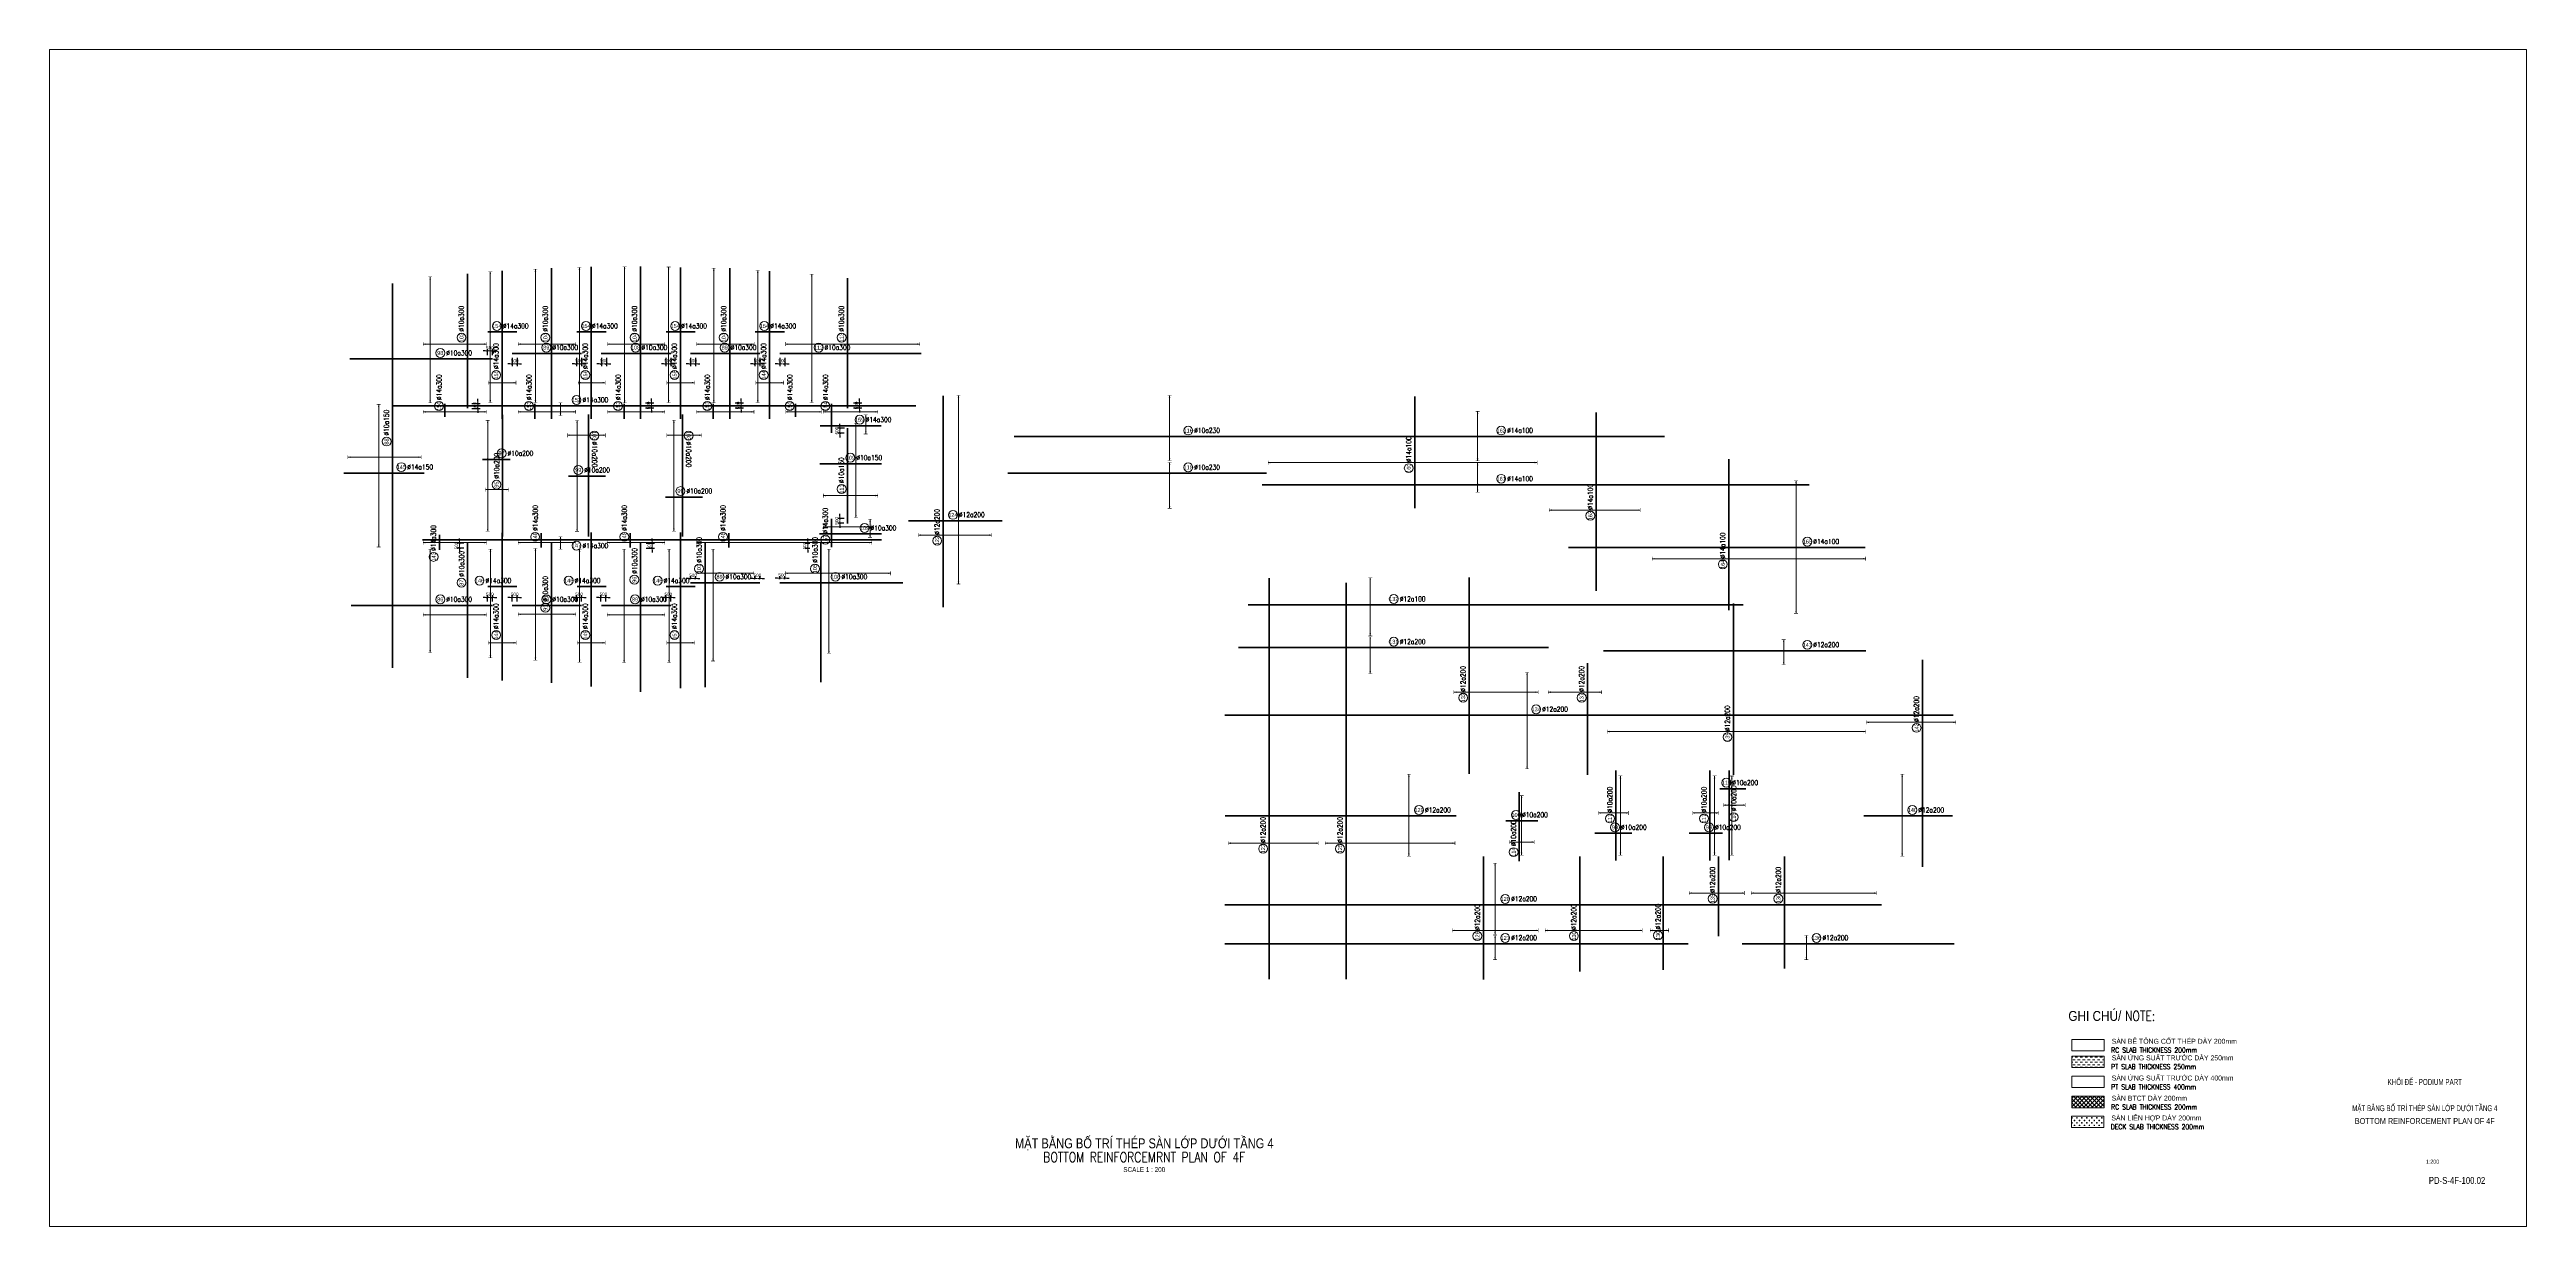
# Paper-space layout 'PD-S-4F-100.02' of a CAD drawing. Header units: millimetres. Extents: x 0 to 1250, y 0 to 594.
# The model-space entities are those that its viewports show. They can reach past a viewport. Long polylines and large blocks are cut down to what shows.
import ezdxf
from ezdxf.enums import TextEntityAlignment as Align

# ---------------------------------------------------------------- set-up
doc = ezdxf.new("R2010")
doc.units = ezdxf.units.MM
doc.header["$MEASUREMENT"] = 0
doc.header["$PDMODE"] = 3
for name, color, linetype, lineweight in [('NDC_FRAME', 7, 'Continuous', 20), ('NDC_S_ANNO', 7, 'Continuous', 20), ('NDC_S_CONTINUOUS', 3, 'Continuous', 20), ('NDC_S_DIM', 1, 'Continuous', 9), ('NDC_S_ENG TEXT', 2, 'Continuous', 20), ('NDC_S_ENG TITLE', 3, 'Continuous', 20), ('NDC_S_HATCH MATERIAL', 8, 'Continuous', 13), ('NDC_S_REBAR', 4, 'Continuous', 35), ('NDC_S_TEXT SYMBOL', 7, 'Continuous', 20), ('NDC_S_VN TEXT', 7, 'Continuous', 20), ('NDC_S_VN TITLE', 6, 'Continuous', 35)]:
    doc.layers.add(name, color=color, linetype=linetype, lineweight=lineweight)
doc.styles.add('ARIAL', font='arial.ttf', dxfattribs={"width": 0.8})
doc.styles.add('NDC_ANNO', font='', dxfattribs={"width": 0.8})
doc.styles.add('NDC_ARIAL', font='arial.ttf', dxfattribs={"width": 0.85})
doc.styles.add('NDC_EN TXT', font='romans.shx', dxfattribs={"width": 0.8})
doc.styles.add('NDC_ROMANS', font='romans.shx', dxfattribs={"width": 0.8})
doc.styles.add('NDC_VIE TXT', font='arial.ttf', dxfattribs={"width": 0.8})
doc.styles.get('NDC_ANNO').set_extended_font_data('Dotum')
doc.dimstyles.new('NDC_dim_150', dxfattribs={"dimscale": 150, "dimtxt": 2.2, "dimasz": 1.5, "dimexe": 1.5, "dimexo": 2.5, "dimgap": 1, "dimtad": 1, "dimdec": 0, "dimzin": 0, "dimdsep": 46, "dimtxsty": 'ARIAL', "dimblk": 'DIMMARK', "dimcen": 0.09, "dimdle": 1.2, "dimclrd": 1, "dimclre": 1, "dimclrt": 3, "dimadec": 0, "dimazin": 0, "dimtfac": 1, "dimtdec": 0, "dimtix": 1, "dimtofl": 0, "dimtmove": 0, "dimatfit": 3, "dimfxl": 4, "dimfxlon": 1, "dimtolj": 1, "dimtzin": 0, "dimarcsym": 0})

# ---------------------------------------------------------------- blocks, each defined once
blk = doc.blocks.new('*U86')
h = blk.add_hatch(color=6)
edge = h.paths.add_edge_path()
edge.add_arc((-3, 0), 0.3, 0, 360)
at = {"layer": 'NDC_S_DIM', "color": 8}
for q in [(-3, 4.2), (-3, -8)]:
    blk.add_line((-3, 0), q, dxfattribs=at)
for points in [[(-4, 4.2, 0.2, 0.2, 0), (-2, 4.2, 0, 0, 0)], [(-4, -8, 0.2, 0.2, 0), (-2, -8, 0, 0, 0)]]:
    blk.add_lwpolyline(points, format="xyseb", dxfattribs=at)
at = {"layer": 'NDC_S_DIM', "color": 6}
blk.add_circle((-3, 0), 0.3, dxfattribs=at)
at = {"layer": 'NDC_S_DIM'}
blk.add_circle((2.1, 3), 2.25, dxfattribs=at)
at = {"layer": 'NDC_S_DIM', "color": 8}
for points in [[(-3.4, 3), (-3, 4.2), (-2.6, 3)], [(-3.4, -6.8), (-3, -8), (-2.6, -6.8)]]:
    blk.add_solid(points, dxfattribs=at)
at = {"layer": 'NDC_S_REBAR'}
for p, q in [((0, 0), (-139.3, 0)), ((-139.3, 0), (-139.3, 0)), ((0, 0), (94.4, 0)), ((94.4, 0), (94.4, 0)), ((94.4, 0), (94.4, 0)), ((-139.3, 0), (-139.3, 0))]:
    blk.add_line(p, q, dxfattribs=at)
at = {"layer": 'NDC_S_VN TEXT', "style": 'ARIAL', "width": 0.8}
blk.add_attdef('KHT', text='', height=2, dxfattribs=at).set_placement((2.1, 3), align=Align.MIDDLE_CENTER)
at = {"layer": 'NDC_S_VN TEXT', "color": 3, "style": 'NDC_ROMANS', "width": 0.75}
blk.add_attdef('DKT', (5.1, 1.8), '', height=2.5, dxfattribs=at)
blk = doc.blocks.new('*U85')
h = blk.add_hatch(color=6)
edge = h.paths.add_edge_path()
edge.add_arc((-3, 0), 0.3, 0, 360)
at = {"layer": 'NDC_S_DIM', "color": 8}
for q in [(-3, 4.2), (-3, -8)]:
    blk.add_line((-3, 0), q, dxfattribs=at)
for points in [[(-4, 4.2, 0.2, 0.2, 0), (-2, 4.2, 0, 0, 0)], [(-4, -8, 0.2, 0.2, 0), (-2, -8, 0, 0, 0)]]:
    blk.add_lwpolyline(points, format="xyseb", dxfattribs=at)
at = {"layer": 'NDC_S_DIM', "color": 6}
blk.add_circle((-3, 0), 0.3, dxfattribs=at)
at = {"layer": 'NDC_S_DIM'}
blk.add_circle((2.1, 3), 2.25, dxfattribs=at)
at = {"layer": 'NDC_S_DIM', "color": 8}
for points in [[(-3.4, 3), (-3, 4.2), (-2.6, 3)], [(-3.4, -6.8), (-3, -8), (-2.6, -6.8)]]:
    blk.add_solid(points, dxfattribs=at)
at = {"layer": 'NDC_S_REBAR'}
for p, q in [((0, 0), (-35.4, 0)), ((-35.4, 0), (-35.4, 0)), ((0, 0), (61, 0)), ((61, 0), (61, 0)), ((61, 0), (71.6, 0)), ((-35.4, 0), (-35.4, 0))]:
    blk.add_line(p, q, dxfattribs=at)
at = {"layer": 'NDC_S_VN TEXT', "style": 'ARIAL', "width": 0.8}
blk.add_attdef('KHT', text='', height=2, dxfattribs=at).set_placement((2.1, 3), align=Align.MIDDLE_CENTER)
at = {"layer": 'NDC_S_VN TEXT', "color": 3, "style": 'NDC_ROMANS', "width": 0.75}
blk.add_attdef('DKT', (5.1, 1.8), '', height=2.5, dxfattribs=at)
blk = doc.blocks.new('*U84')
h = blk.add_hatch(color=6)
edge = h.paths.add_edge_path()
edge.add_arc((-3, 0), 0.3, 0, 360)
at = {"layer": 'NDC_S_DIM', "color": 8}
for q in [(-3, 21.1), (-3, -14.9)]:
    blk.add_line((-3, 0), q, dxfattribs=at)
for points in [[(-4, 21.1, 0.2, 0.2, 0), (-2, 21.1, 0, 0, 0)], [(-4, -14.9, 0.2, 0.2, 0), (-2, -14.9, 0, 0, 0)]]:
    blk.add_lwpolyline(points, format="xyseb", dxfattribs=at)
at = {"layer": 'NDC_S_DIM', "color": 6}
blk.add_circle((-3, 0), 0.3, dxfattribs=at)
at = {"layer": 'NDC_S_DIM'}
blk.add_circle((2.1, 3), 2.25, dxfattribs=at)
at = {"layer": 'NDC_S_DIM', "color": 8}
for points in [[(-3.4, 19.9), (-3, 21.1), (-2.6, 19.9)], [(-3.4, -13.7), (-3, -14.9), (-2.6, -13.7)]]:
    blk.add_solid(points, dxfattribs=at)
at = {"layer": 'NDC_S_REBAR'}
for p, q in [((0, 0), (-139.3, 0)), ((-139.3, 0), (-139.3, 0)), ((0, 0), (192, 0)), ((192, 0), (192, 0)), ((192, 0), (192, 0)), ((-139.3, 0), (-139.3, 0))]:
    blk.add_line(p, q, dxfattribs=at)
at = {"layer": 'NDC_S_VN TEXT', "style": 'ARIAL', "width": 0.8}
blk.add_attdef('KHT', text='', height=2, dxfattribs=at).set_placement((2.1, 3), align=Align.MIDDLE_CENTER)
at = {"layer": 'NDC_S_VN TEXT', "color": 3, "style": 'NDC_ROMANS', "width": 0.75}
blk.add_attdef('DKT', (5.1, 1.8), '', height=2.5, dxfattribs=at)
blk = doc.blocks.new('*U83')
h = blk.add_hatch(color=6)
edge = h.paths.add_edge_path()
edge.add_arc((-3, 0), 0.3, 0, 360)
at = {"layer": 'NDC_S_DIM', "color": 8}
for q in [(-3, 21.1), (-3, -20.3)]:
    blk.add_line((-3, 0), q, dxfattribs=at)
for points in [[(-4, 21.1, 0.2, 0.2, 0), (-2, 21.1, 0, 0, 0)], [(-4, -20.3, 0.2, 0.2, 0), (-2, -20.3, 0, 0, 0)]]:
    blk.add_lwpolyline(points, format="xyseb", dxfattribs=at)
at = {"layer": 'NDC_S_DIM', "color": 6}
blk.add_circle((-3, 0), 0.3, dxfattribs=at)
at = {"layer": 'NDC_S_DIM'}
blk.add_circle((2.1, 3), 2.25, dxfattribs=at)
at = {"layer": 'NDC_S_DIM', "color": 8}
for points in [[(-3.4, 19.9), (-3, 21.1), (-2.6, 19.9)], [(-3.4, -19.1), (-3, -20.3), (-2.6, -19.1)]]:
    blk.add_solid(points, dxfattribs=at)
at = {"layer": 'NDC_S_REBAR'}
for p, q in [((0, 0), (-95.8, 0)), ((-95.8, 0), (-95.8, 0)), ((0, 0), (20.9, 0)), ((20.9, 0), (20.9, 0)), ((20.9, 0), (20.9, 0)), ((-95.8, 0), (-95.8, 0))]:
    blk.add_line(p, q, dxfattribs=at)
at = {"layer": 'NDC_S_VN TEXT', "style": 'ARIAL', "width": 0.8}
blk.add_attdef('KHT', text='', height=2, dxfattribs=at).set_placement((2.1, 3), align=Align.MIDDLE_CENTER)
at = {"layer": 'NDC_S_VN TEXT', "color": 3, "style": 'NDC_ROMANS', "width": 0.75}
blk.add_attdef('DKT', (5.1, 1.8), '', height=2.5, dxfattribs=at)
blk = doc.blocks.new('*U82')
h = blk.add_hatch(color=6)
edge = h.paths.add_edge_path()
edge.add_arc((-3, 0), 0.3, 0, 360)
at = {"layer": 'NDC_S_DIM', "color": 8}
for q in [(-3, 21.1), (-3, -20.3)]:
    blk.add_line((-3, 0), q, dxfattribs=at)
for points in [[(-4, 21.1, 0.2, 0.2, 0), (-2, 21.1, 0, 0, 0)], [(-4, -20.3, 0.2, 0.2, 0), (-2, -20.3, 0, 0, 0)]]:
    blk.add_lwpolyline(points, format="xyseb", dxfattribs=at)
at = {"layer": 'NDC_S_DIM', "color": 6}
blk.add_circle((-3, 0), 0.3, dxfattribs=at)
at = {"layer": 'NDC_S_DIM'}
blk.add_circle((2.1, 3), 2.25, dxfattribs=at)
at = {"layer": 'NDC_S_DIM', "color": 8}
for points in [[(-3.4, 19.9), (-3, 21.1), (-2.6, 19.9)], [(-3.4, -19.1), (-3, -20.3), (-2.6, -19.1)]]:
    blk.add_solid(points, dxfattribs=at)
at = {"layer": 'NDC_S_REBAR'}
for p, q in [((0, 0), (-22.3, 0)), ((-22.3, 0), (-22.3, 0)), ((0, 0), (22.3, 0)), ((22.3, 0), (22.3, 0)), ((22.3, 0), (22.3, 0)), ((-22.3, 0), (-22.3, 0))]:
    blk.add_line(p, q, dxfattribs=at)
at = {"layer": 'NDC_S_VN TEXT', "style": 'ARIAL', "width": 0.8}
blk.add_attdef('KHT', text='', height=2, dxfattribs=at).set_placement((2.1, 3), align=Align.MIDDLE_CENTER)
at = {"layer": 'NDC_S_VN TEXT', "color": 3, "style": 'NDC_ROMANS', "width": 0.75}
blk.add_attdef('DKT', (5.1, 1.8), '', height=2.5, dxfattribs=at)
blk = doc.blocks.new('*U81')
h = blk.add_hatch(color=6)
edge = h.paths.add_edge_path()
edge.add_arc((-2.5, 0), 0.3, 0, 360)
at = {"layer": 'NDC_S_DIM', "color": 8}
for q in [(-2.5, 21.6), (-2.5, -27.1)]:
    blk.add_line((-2.5, 0), q, dxfattribs=at)
for points in [[(-3.5, 21.6, 0.2, 0.2, 0), (-1.5, 21.6, 0, 0, 0)], [(-3.5, -27.1, 0.2, 0.2, 0), (-1.5, -27.1, 0, 0, 0)]]:
    blk.add_lwpolyline(points, format="xyseb", dxfattribs=at)
at = {"layer": 'NDC_S_DIM', "color": 6}
blk.add_circle((-2.5, 0), 0.3, dxfattribs=at)
at = {"layer": 'NDC_S_DIM'}
blk.add_circle((2.1, 3), 2.25, dxfattribs=at)
at = {"layer": 'NDC_S_DIM', "color": 8}
for points in [[(-2.9, 20.4), (-2.5, 21.6), (-2.1, 20.4)], [(-2.9, -25.9), (-2.5, -27.1), (-2.1, -25.9)]]:
    blk.add_solid(points, dxfattribs=at)
at = {"layer": 'NDC_S_REBAR'}
for p, q in [((0, 0), (-155, 0)), ((-155, 0), (-155, 0)), ((0, 0), (212.6, 0)), ((212.6, 0), (212.6, 0)), ((212.6, 0), (212.6, 0)), ((-155, 0), (-155, 0))]:
    blk.add_line(p, q, dxfattribs=at)
at = {"layer": 'NDC_S_VN TEXT', "style": 'ARIAL', "width": 0.8}
blk.add_attdef('KHT', text='', height=2, dxfattribs=at).set_placement((2.1, 3), align=Align.MIDDLE_CENTER)
at = {"layer": 'NDC_S_VN TEXT', "color": 3, "style": 'NDC_ROMANS', "width": 0.75}
blk.add_attdef('DKT', (5.1, 1.8), '', height=2.5, dxfattribs=at)
blk = doc.blocks.new('*U80')
h = blk.add_hatch(color=6)
edge = h.paths.add_edge_path()
edge.add_arc((-2.5, 0), 0.3, 0, 360)
at = {"layer": 'NDC_S_DIM', "color": 8}
for q in [(-2.5, 5.5), (-2.5, -13)]:
    blk.add_line((-2.5, 0), q, dxfattribs=at)
for points in [[(-3.5, 5.5, 0.2, 0.2, 0), (-1.5, 5.5, 0, 0, 0)], [(-3.5, -13, 0.2, 0.2, 0), (-1.5, -13, 0, 0, 0)]]:
    blk.add_lwpolyline(points, format="xyseb", dxfattribs=at)
at = {"layer": 'NDC_S_DIM', "color": 6}
blk.add_circle((-2.5, 0), 0.3, dxfattribs=at)
at = {"layer": 'NDC_S_DIM'}
blk.add_circle((9.4, 3), 2.25, dxfattribs=at)
at = {"layer": 'NDC_S_DIM', "color": 8}
for points in [[(-2.9, 4.3), (-2.5, 5.5), (-2.1, 4.3)], [(-2.9, -11.8), (-2.5, -13), (-2.1, -11.8)]]:
    blk.add_solid(points, dxfattribs=at)
at = {"layer": 'NDC_S_REBAR'}
for p, q in [((0, 0), (-68.9, 0)), ((-68.9, 0), (-68.9, 0)), ((0, 0), (87.4, 0)), ((87.4, 0), (87.4, 0)), ((87.4, 0), (87.4, 0)), ((-68.9, 0), (-68.9, 0))]:
    blk.add_line(p, q, dxfattribs=at)
at = {"layer": 'NDC_S_VN TEXT', "style": 'ARIAL', "width": 0.8}
blk.add_attdef('KHT', text='', height=2, dxfattribs=at).set_placement((9.4, 3), align=Align.MIDDLE_CENTER)
at = {"layer": 'NDC_S_VN TEXT', "color": 3, "style": 'NDC_ROMANS', "width": 0.75}
blk.add_attdef('DKT', (12.4, 1.8), '', height=2.5, dxfattribs=at)
blk = doc.blocks.new('*U79')
h = blk.add_hatch(color=6)
edge = h.paths.add_edge_path()
edge.add_arc((-2.5, 0), 0.3, 0, 360)
at = {"layer": 'NDC_S_DIM', "color": 8}
for q in [(-2.5, 5.6), (-2.5, -6.9)]:
    blk.add_line((-2.5, 0), q, dxfattribs=at)
for points in [[(-3.5, 5.6, 0.2, 0.2, 0), (-1.5, 5.6, 0, 0, 0)], [(-3.5, -6.9, 0.2, 0.2, 0), (-1.5, -6.9, 0, 0, 0)]]:
    blk.add_lwpolyline(points, format="xyseb", dxfattribs=at)
at = {"layer": 'NDC_S_DIM', "color": 6}
blk.add_circle((-2.5, 0), 0.3, dxfattribs=at)
at = {"layer": 'NDC_S_DIM'}
blk.add_circle((9.4, 3), 2.25, dxfattribs=at)
at = {"layer": 'NDC_S_DIM', "color": 8}
for points in [[(-2.9, 4.4), (-2.5, 5.6), (-2.1, 4.4)], [(-2.9, -5.7), (-2.5, -6.9), (-2.1, -5.7)]]:
    blk.add_solid(points, dxfattribs=at)
at = {"layer": 'NDC_S_REBAR'}
for p, q in [((0, 0), (-93.4, 0)), ((-93.4, 0), (-93.4, 0)), ((0, 0), (38.9, 0)), ((38.9, 0), (38.9, 0)), ((38.9, 0), (38.9, 0)), ((-93.4, 0), (-93.4, 0))]:
    blk.add_line(p, q, dxfattribs=at)
at = {"layer": 'NDC_S_VN TEXT', "style": 'ARIAL', "width": 0.8}
blk.add_attdef('KHT', text='', height=2, dxfattribs=at).set_placement((9.4, 3), align=Align.MIDDLE_CENTER)
at = {"layer": 'NDC_S_VN TEXT', "color": 3, "style": 'NDC_ROMANS', "width": 0.75}
blk.add_attdef('DKT', (12.4, 1.8), '', height=2.5, dxfattribs=at)
blk = doc.blocks.new('*U78')
h = blk.add_hatch(color=6)
edge = h.paths.add_edge_path()
edge.add_arc((3.7, 0), 0.3, 0, 360)
at = {"layer": 'NDC_S_DIM', "color": 8}
for q in [(3.7, 33.7), (3.7, -33.2)]:
    blk.add_line((3.7, 0), q, dxfattribs=at)
for points in [[(2.7, 33.7, 0.2, 0.2, 0), (4.7, 33.7, 0, 0, 0)], [(2.7, -33.2, 0.2, 0.2, 0), (4.7, -33.2, 0, 0, 0)]]:
    blk.add_lwpolyline(points, format="xyseb", dxfattribs=at)
at = {"layer": 'NDC_S_DIM', "color": 6}
blk.add_circle((3.7, 0), 0.3, dxfattribs=at)
at = {"layer": 'NDC_S_DIM'}
blk.add_circle((9.4, 3), 2.25, dxfattribs=at)
at = {"layer": 'NDC_S_DIM', "color": 8}
for points in [[(3.3, 32.5), (3.7, 33.7), (4.1, 32.5)], [(3.3, -32), (3.7, -33.2), (4.1, -32)]]:
    blk.add_solid(points, dxfattribs=at)
at = {"layer": 'NDC_S_REBAR'}
for p, q in [((0, 0), (-111.1, 0)), ((-111.1, 0), (-111.1, 0)), ((0, 0), (38.6, 0)), ((38.6, 0), (38.6, 0)), ((38.6, 0), (38.6, 0)), ((-111.1, 0), (-111.1, 0))]:
    blk.add_line(p, q, dxfattribs=at)
at = {"layer": 'NDC_S_VN TEXT', "style": 'ARIAL', "width": 0.8}
blk.add_attdef('KHT', text='', height=2, dxfattribs=at).set_placement((9.4, 3), align=Align.MIDDLE_CENTER)
at = {"layer": 'NDC_S_VN TEXT', "color": 3, "style": 'NDC_ROMANS', "width": 0.75}
blk.add_attdef('DKT', (12.4, 1.8), '', height=2.5, dxfattribs=at)
blk = doc.blocks.new('*U77')
h = blk.add_hatch(color=6)
edge = h.paths.add_edge_path()
edge.add_arc((-2.5, 0), 0.3, 0, 360)
at = {"layer": 'NDC_S_DIM', "color": 8}
for q in [(-2.5, 11), (-2.5, -3.7)]:
    blk.add_line((-2.5, 0), q, dxfattribs=at)
for points in [[(-3.5, 11, 0.2, 0.2, 0), (-1.5, 11, 0, 0, 0)], [(-3.5, -3.7, 0.2, 0.2, 0), (-1.5, -3.7, 0, 0, 0)]]:
    blk.add_lwpolyline(points, format="xyseb", dxfattribs=at)
at = {"layer": 'NDC_S_DIM', "color": 6}
blk.add_circle((-2.5, 0), 0.3, dxfattribs=at)
at = {"layer": 'NDC_S_DIM'}
blk.add_circle((9.4, 3), 2.25, dxfattribs=at)
at = {"layer": 'NDC_S_DIM', "color": 8}
for points in [[(-2.9, 9.8), (-2.5, 11), (-2.1, 9.8)], [(-2.9, -2.5), (-2.5, -3.7), (-2.1, -2.5)]]:
    blk.add_solid(points, dxfattribs=at)
at = {"layer": 'NDC_S_REBAR'}
for p, q in [((0, 0), (-111.2, 0)), ((-111.2, 0), (-111.2, 0)), ((0, 0), (164.8, 0)), ((164.8, 0), (164.8, 0)), ((164.8, 0), (164.8, 0)), ((-111.2, 0), (-111.2, 0))]:
    blk.add_line(p, q, dxfattribs=at)
at = {"layer": 'NDC_S_VN TEXT', "style": 'ARIAL', "width": 0.8}
blk.add_attdef('KHT', text='', height=2, dxfattribs=at).set_placement((9.4, 3), align=Align.MIDDLE_CENTER)
at = {"layer": 'NDC_S_VN TEXT', "color": 3, "style": 'NDC_ROMANS', "width": 0.75}
blk.add_attdef('DKT', (12.4, 1.8), '', height=2.5, dxfattribs=at)
blk = doc.blocks.new('*U76')
h = blk.add_hatch(color=6)
edge = h.paths.add_edge_path()
edge.add_arc((-2.5, 0), 0.3, 0, 360)
at = {"layer": 'NDC_S_DIM', "color": 8}
for q in [(-2.5, 12.7), (-2.5, -12.3)]:
    blk.add_line((-2.5, 0), q, dxfattribs=at)
for points in [[(-3.5, 12.7, 0.2, 0.2, 0), (-1.5, 12.7, 0, 0, 0)], [(-3.5, -12.3, 0.2, 0.2, 0), (-1.5, -12.3, 0, 0, 0)]]:
    blk.add_lwpolyline(points, format="xyseb", dxfattribs=at)
at = {"layer": 'NDC_S_DIM', "color": 6}
blk.add_circle((-2.5, 0), 0.3, dxfattribs=at)
at = {"layer": 'NDC_S_DIM'}
blk.add_circle((9.4, 3), 2.25, dxfattribs=at)
at = {"layer": 'NDC_S_DIM', "color": 8}
for points in [[(-2.9, 11.5), (-2.5, 12.7), (-2.1, 11.5)], [(-2.9, -11.1), (-2.5, -12.3), (-2.1, -11.1)]]:
    blk.add_solid(points, dxfattribs=at)
at = {"layer": 'NDC_S_REBAR'}
for p, q in [((0, 0), (-111.4, 0)), ((-111.4, 0), (-111.4, 0)), ((0, 0), (91.8, 0)), ((91.8, 0), (91.8, 0)), ((91.8, 0), (91.8, 0)), ((-111.4, 0), (-111.4, 0))]:
    blk.add_line(p, q, dxfattribs=at)
at = {"layer": 'NDC_S_VN TEXT', "style": 'ARIAL', "width": 0.8}
blk.add_attdef('KHT', text='', height=2, dxfattribs=at).set_placement((9.4, 3), align=Align.MIDDLE_CENTER)
at = {"layer": 'NDC_S_VN TEXT', "color": 3, "style": 'NDC_ROMANS', "width": 0.75}
blk.add_attdef('DKT', (12.4, 1.8), '', height=2.5, dxfattribs=at)
blk = doc.blocks.new('*U75')
h = blk.add_hatch(color=6)
edge = h.paths.add_edge_path()
edge.add_arc((0, 0), 0.3, 0, 360)
at = {"layer": 'NDC_S_DIM', "color": 8}
for q in [(0, 20.7), (0, -12.1)]:
    blk.add_line((0, 0), q, dxfattribs=at)
for points in [[(-1, 20.7, 0.2, 0.2, 0), (1, 20.7, 0, 0, 0)], [(-1, -12.1, 0.2, 0.2, 0), (1, -12.1, 0, 0, 0)]]:
    blk.add_lwpolyline(points, format="xyseb", dxfattribs=at)
at = {"layer": 'NDC_S_DIM', "color": 6}
blk.add_circle((0, 0), 0.3, dxfattribs=at)
at = {"layer": 'NDC_S_DIM'}
blk.add_circle((9.4, 3), 2.25, dxfattribs=at)
at = {"layer": 'NDC_S_DIM', "color": 8}
for points in [[(-0.4, 19.5), (0, 20.7), (0.4, 19.5)], [(-0.4, -10.9), (0, -12.1), (0.4, -10.9)]]:
    blk.add_solid(points, dxfattribs=at)
at = {"layer": 'NDC_S_REBAR'}
for p, q in [((0, 0), (-78.4, 0)), ((-78.4, 0), (-78.4, 0)), ((0, 0), (45.8, 0)), ((45.8, 0), (45.8, 0)), ((45.8, 0), (47.3, 0)), ((-78.4, 0), (-78.4, 0))]:
    blk.add_line(p, q, dxfattribs=at)
at = {"layer": 'NDC_S_VN TEXT', "style": 'ARIAL', "width": 0.8}
blk.add_attdef('KHT', text='', height=2, dxfattribs=at).set_placement((9.4, 3), align=Align.MIDDLE_CENTER)
at = {"layer": 'NDC_S_VN TEXT', "color": 3, "style": 'NDC_ROMANS', "width": 0.75}
blk.add_attdef('DKT', (12.4, 1.8), '', height=2.5, dxfattribs=at)
blk = doc.blocks.new('*U74')
h = blk.add_hatch(color=6)
edge = h.paths.add_edge_path()
edge.add_arc((0, 0), 0.3, 0, 360)
at = {"layer": 'NDC_S_DIM', "color": 8}
for q in [(0, 63.2), (0, -31.9)]:
    blk.add_line((0, 0), q, dxfattribs=at)
for points in [[(-1, 63.2, 0.2, 0.2, 0), (1, 63.2, 0, 0, 0)], [(-1, -31.9, 0.2, 0.2, 0), (1, -31.9, 0, 0, 0)]]:
    blk.add_lwpolyline(points, format="xyseb", dxfattribs=at)
at = {"layer": 'NDC_S_DIM'}
blk.add_circle((-2.8, 3), 2.25, dxfattribs=at)
at = {"layer": 'NDC_S_DIM', "color": 6}
blk.add_circle((0, 0), 0.3, dxfattribs=at)
at = {"layer": 'NDC_S_DIM', "color": 8}
for points in [[(-0.4, 62), (0, 63.2), (0.4, 62)], [(-0.4, -30.7), (0, -31.9), (0.4, -30.7)]]:
    blk.add_solid(points, dxfattribs=at)
at = {"layer": 'NDC_S_REBAR'}
for p, q in [((0, 0), (-25.2, 0)), ((-25.2, 0), (-25.2, 0)), ((0, 0), (22.1, 0)), ((22.1, 0), (22.1, 0)), ((22.1, 0), (22.1, 0)), ((-25.2, 0), (-25.2, 0))]:
    blk.add_line(p, q, dxfattribs=at)
at = {"layer": 'NDC_S_VN TEXT', "style": 'ARIAL', "width": 0.8}
blk.add_attdef('KHT', text='', height=2, dxfattribs=at).set_placement((-2.8, 3), align=Align.MIDDLE_CENTER)
at = {"layer": 'NDC_S_VN TEXT', "color": 3, "style": 'NDC_ROMANS', "width": 0.75}
blk.add_attdef('DKT', (0.2, 1.8), '', height=2.5, dxfattribs=at)
blk = doc.blocks.new('*U73')
h = blk.add_hatch(color=6)
edge = h.paths.add_edge_path()
edge.add_arc((0, 0), 0.3, 0, 360)
at = {"layer": 'NDC_S_DIM', "color": 8}
for q in [(0, 12.4), (0, -24.4)]:
    blk.add_line((0, 0), q, dxfattribs=at)
for points in [[(-1, 12.4, 0.2, 0.2, 0), (1, 12.4, 0, 0, 0)], [(-1, -24.4, 0.2, 0.2, 0), (1, -24.4, 0, 0, 0)]]:
    blk.add_lwpolyline(points, format="xyseb", dxfattribs=at)
at = {"layer": 'NDC_S_DIM'}
blk.add_circle((-2.8, 3), 2.25, dxfattribs=at)
at = {"layer": 'NDC_S_DIM', "color": 6}
blk.add_circle((0, 0), 0.3, dxfattribs=at)
at = {"layer": 'NDC_S_DIM', "color": 8}
for points in [[(-0.4, 11.2), (0, 12.4), (0.4, 11.2)], [(-0.4, -23.2), (0, -24.4), (0.4, -23.2)]]:
    blk.add_solid(points, dxfattribs=at)
at = {"layer": 'NDC_S_REBAR'}
for p, q in [((0, 0), (-36.4, 0)), ((-36.4, 0), (-36.4, 0)), ((0, 0), (70.3, 0)), ((70.3, 0), (70.3, 0)), ((70.3, 0), (70.3, 0)), ((-36.4, 0), (-36.4, 0))]:
    blk.add_line(p, q, dxfattribs=at)
at = {"layer": 'NDC_S_VN TEXT', "style": 'ARIAL', "width": 0.8}
blk.add_attdef('KHT', text='', height=2, dxfattribs=at).set_placement((-2.8, 3), align=Align.MIDDLE_CENTER)
at = {"layer": 'NDC_S_VN TEXT', "color": 3, "style": 'NDC_ROMANS', "width": 0.75}
blk.add_attdef('DKT', (0.2, 1.8), '', height=2.5, dxfattribs=at)
blk = doc.blocks.new('*U72')
h = blk.add_hatch(color=6)
edge = h.paths.add_edge_path()
edge.add_arc((0, 0), 0.3, 0, 360)
at = {"layer": 'NDC_S_DIM', "color": 8}
for q in [(0, 74), (0, -61.8)]:
    blk.add_line((0, 0), q, dxfattribs=at)
for points in [[(-1, 74, 0.2, 0.2, 0), (1, 74, 0, 0, 0)], [(-1, -61.8, 0.2, 0.2, 0), (1, -61.8, 0, 0, 0)]]:
    blk.add_lwpolyline(points, format="xyseb", dxfattribs=at)
at = {"layer": 'NDC_S_DIM'}
blk.add_circle((-2.8, 3), 2.25, dxfattribs=at)
at = {"layer": 'NDC_S_DIM', "color": 6}
blk.add_circle((0, 0), 0.3, dxfattribs=at)
at = {"layer": 'NDC_S_DIM', "color": 8}
for points in [[(-0.4, 72.8), (0, 74), (0.4, 72.8)], [(-0.4, -60.6), (0, -61.8), (0.4, -60.6)]]:
    blk.add_solid(points, dxfattribs=at)
at = {"layer": 'NDC_S_REBAR'}
for p, q in [((0, 0), (-23, 0)), ((-23, 0), (-23, 0)), ((0, 0), (33.4, 0)), ((33.4, 0), (33.4, 0)), ((33.4, 0), (33.4, 0)), ((-23, 0), (-23, 0))]:
    blk.add_line(p, q, dxfattribs=at)
at = {"layer": 'NDC_S_VN TEXT', "style": 'ARIAL', "width": 0.8}
blk.add_attdef('KHT', text='', height=2, dxfattribs=at).set_placement((-2.8, 3), align=Align.MIDDLE_CENTER)
at = {"layer": 'NDC_S_VN TEXT', "color": 3, "style": 'NDC_ROMANS', "width": 0.75}
blk.add_attdef('DKT', (0.2, 1.8), '', height=2.5, dxfattribs=at)
blk = doc.blocks.new('*U71')
h = blk.add_hatch(color=6)
edge = h.paths.add_edge_path()
edge.add_arc((0, 0), 0.3, 0, 360)
at = {"layer": 'NDC_S_DIM', "color": 8}
for q in [(0, 20.5), (0, -24.8)]:
    blk.add_line((0, 0), q, dxfattribs=at)
for points in [[(-1, 20.5, 0.2, 0.2, 0), (1, 20.5, 0, 0, 0)], [(-1, -24.8, 0.2, 0.2, 0), (1, -24.8, 0, 0, 0)]]:
    blk.add_lwpolyline(points, format="xyseb", dxfattribs=at)
at = {"layer": 'NDC_S_DIM'}
blk.add_circle((-2.8, 3), 2.25, dxfattribs=at)
at = {"layer": 'NDC_S_DIM', "color": 6}
blk.add_circle((0, 0), 0.3, dxfattribs=at)
at = {"layer": 'NDC_S_DIM', "color": 8}
for points in [[(-0.4, 19.3), (0, 20.5), (0.4, 19.3)], [(-0.4, -23.6), (0, -24.8), (0.4, -23.6)]]:
    blk.add_solid(points, dxfattribs=at)
at = {"layer": 'NDC_S_REBAR'}
for p, q in [((0, 0), (-68.7, 0)), ((-68.7, 0), (-68.7, 0)), ((0, 0), (133.7, 0)), ((133.7, 0), (133.7, 0)), ((133.7, 0), (133.7, 0)), ((-68.7, 0), (-68.7, 0))]:
    blk.add_line(p, q, dxfattribs=at)
at = {"layer": 'NDC_S_VN TEXT', "style": 'ARIAL', "width": 0.8}
blk.add_attdef('KHT', text='', height=2, dxfattribs=at).set_placement((-2.8, 3), align=Align.MIDDLE_CENTER)
at = {"layer": 'NDC_S_VN TEXT', "color": 3, "style": 'NDC_ROMANS', "width": 0.75}
blk.add_attdef('DKT', (0.2, 1.8), '', height=2.5, dxfattribs=at)
blk = doc.blocks.new('*U70')
h = blk.add_hatch(color=6)
edge = h.paths.add_edge_path()
edge.add_arc((0, 0), 0.3, 0, 360)
at = {"layer": 'NDC_S_DIM', "color": 8}
for q in [(0, 10.5), (0, -55)]:
    blk.add_line((0, 0), q, dxfattribs=at)
for points in [[(-1, 10.5, 0.2, 0.2, 0), (1, 10.5, 0, 0, 0)], [(-1, -55, 0.2, 0.2, 0), (1, -55, 0, 0, 0)]]:
    blk.add_lwpolyline(points, format="xyseb", dxfattribs=at)
at = {"layer": 'NDC_S_DIM'}
blk.add_circle((-2.8, 3), 2.25, dxfattribs=at)
at = {"layer": 'NDC_S_DIM', "color": 6}
blk.add_circle((0, 0), 0.3, dxfattribs=at)
at = {"layer": 'NDC_S_DIM', "color": 8}
for points in [[(-0.4, 9.3), (0, 10.5), (0.4, 9.3)], [(-0.4, -53.8), (0, -55), (0.4, -53.8)]]:
    blk.add_solid(points, dxfattribs=at)
at = {"layer": 'NDC_S_REBAR'}
for p, q in [((0, 0), (-68.7, 0)), ((-68.7, 0), (-68.7, 0)), ((0, 0), (131.4, 0)), ((131.4, 0), (131.4, 0)), ((131.4, 0), (131.4, 0)), ((-68.7, 0), (-68.7, 0))]:
    blk.add_line(p, q, dxfattribs=at)
at = {"layer": 'NDC_S_VN TEXT', "style": 'ARIAL', "width": 0.8}
blk.add_attdef('KHT', text='', height=2, dxfattribs=at).set_placement((-2.8, 3), align=Align.MIDDLE_CENTER)
at = {"layer": 'NDC_S_VN TEXT', "color": 3, "style": 'NDC_ROMANS', "width": 0.75}
blk.add_attdef('DKT', (0.2, 1.8), '', height=2.5, dxfattribs=at)
blk = doc.blocks.new('*U69')
h = blk.add_hatch(color=6)
edge = h.paths.add_edge_path()
edge.add_arc((0, 0), 0.3, 0, 360)
at = {"layer": 'NDC_S_DIM', "color": 8}
for q in [(0, 7.7), (0, -34.8)]:
    blk.add_line((0, 0), q, dxfattribs=at)
for points in [[(-1, 7.7, 0.2, 0.2, 0), (1, 7.7, 0, 0, 0)], [(-1, -34.8, 0.2, 0.2, 0), (1, -34.8, 0, 0, 0)]]:
    blk.add_lwpolyline(points, format="xyseb", dxfattribs=at)
at = {"layer": 'NDC_S_DIM'}
blk.add_circle((-2.8, 3), 2.25, dxfattribs=at)
at = {"layer": 'NDC_S_DIM', "color": 6}
blk.add_circle((0, 0), 0.3, dxfattribs=at)
at = {"layer": 'NDC_S_DIM', "color": 8}
for points in [[(-0.4, 6.5), (0, 7.7), (0.4, 6.5)], [(-0.4, -33.6), (0, -34.8), (0.4, -33.6)]]:
    blk.add_solid(points, dxfattribs=at)
at = {"layer": 'NDC_S_REBAR'}
for p, q in [((0, 0), (-41.2, 0)), ((-41.2, 0), (-41.2, 0)), ((0, 0), (57.8, 0)), ((57.8, 0), (57.8, 0)), ((57.8, 0), (57.8, 0)), ((-41.2, 0), (-41.2, 0))]:
    blk.add_line(p, q, dxfattribs=at)
at = {"layer": 'NDC_S_VN TEXT', "style": 'ARIAL', "width": 0.8}
blk.add_attdef('KHT', text='', height=2, dxfattribs=at).set_placement((-2.8, 3), align=Align.MIDDLE_CENTER)
at = {"layer": 'NDC_S_VN TEXT', "color": 3, "style": 'NDC_ROMANS', "width": 0.75}
blk.add_attdef('DKT', (0.2, 1.8), '', height=2.5, dxfattribs=at)
blk = doc.blocks.new('*U68')
h = blk.add_hatch(color=6)
edge = h.paths.add_edge_path()
edge.add_arc((0, 0), 0.3, 0, 360)
at = {"layer": 'NDC_S_DIM', "color": 8}
for q in [(0, 19.9), (0, -7.1)]:
    blk.add_line((0, 0), q, dxfattribs=at)
for points in [[(-1, 19.9, 0.2, 0.2, 0), (1, 19.9, 0, 0, 0)], [(-1, -7.1, 0.2, 0.2, 0), (1, -7.1, 0, 0, 0)]]:
    blk.add_lwpolyline(points, format="xyseb", dxfattribs=at)
at = {"layer": 'NDC_S_DIM'}
blk.add_circle((-2.8, 3), 2.25, dxfattribs=at)
at = {"layer": 'NDC_S_DIM', "color": 6}
blk.add_circle((0, 0), 0.3, dxfattribs=at)
at = {"layer": 'NDC_S_DIM', "color": 8}
for points in [[(-0.4, 18.7), (0, 19.9), (0.4, 18.7)], [(-0.4, -5.9), (0, -7.1), (0.4, -5.9)]]:
    blk.add_solid(points, dxfattribs=at)
at = {"layer": 'NDC_S_REBAR'}
for p, q in [((0, 0), (-41.7, 0)), ((-41.7, 0), (-41.7, 0)), ((0, 0), (14.6, 0)), ((14.6, 0), (14.6, 0)), ((14.6, 0), (14.6, 0)), ((-41.7, 0), (-41.7, 0))]:
    blk.add_line(p, q, dxfattribs=at)
at = {"layer": 'NDC_S_VN TEXT', "style": 'ARIAL', "width": 0.8}
blk.add_attdef('KHT', text='', height=2, dxfattribs=at).set_placement((-2.8, 3), align=Align.MIDDLE_CENTER)
at = {"layer": 'NDC_S_VN TEXT', "color": 3, "style": 'NDC_ROMANS', "width": 0.75}
blk.add_attdef('DKT', (0.2, 1.8), '', height=2.5, dxfattribs=at)
blk = doc.blocks.new('*U67')
h = blk.add_hatch(color=6)
edge = h.paths.add_edge_path()
edge.add_arc((0, 0), 0.3, 0, 360)
at = {"layer": 'NDC_S_DIM', "color": 8}
for q in [(0, 15.6), (0, -27.7)]:
    blk.add_line((0, 0), q, dxfattribs=at)
for points in [[(-1, 15.6, 0.2, 0.2, 0), (1, 15.6, 0, 0, 0)], [(-1, -27.7, 0.2, 0.2, 0), (1, -27.7, 0, 0, 0)]]:
    blk.add_lwpolyline(points, format="xyseb", dxfattribs=at)
at = {"layer": 'NDC_S_DIM'}
blk.add_circle((-2.8, 3), 2.25, dxfattribs=at)
at = {"layer": 'NDC_S_DIM', "color": 6}
blk.add_circle((0, 0), 0.3, dxfattribs=at)
at = {"layer": 'NDC_S_DIM', "color": 8}
for points in [[(-0.4, 14.4), (0, 15.6), (0.4, 14.4)], [(-0.4, -26.5), (0, -27.7), (0.4, -26.5)]]:
    blk.add_solid(points, dxfattribs=at)
at = {"layer": 'NDC_S_REBAR'}
for p, q in [((0, 0), (-24.7, 0)), ((-24.7, 0), (-24.7, 0)), ((0, 0), (37.4, 0)), ((37.4, 0), (37.4, 0)), ((37.4, 0), (37.4, 0)), ((-24.7, 0), (-24.7, 0))]:
    blk.add_line(p, q, dxfattribs=at)
at = {"layer": 'NDC_S_VN TEXT', "style": 'ARIAL', "width": 0.8}
blk.add_attdef('KHT', text='', height=2, dxfattribs=at).set_placement((-2.8, 3), align=Align.MIDDLE_CENTER)
at = {"layer": 'NDC_S_VN TEXT', "color": 3, "style": 'NDC_ROMANS', "width": 0.75}
blk.add_attdef('DKT', (0.2, 1.8), '', height=2.5, dxfattribs=at)
blk = doc.blocks.new('*U66')
h = blk.add_hatch(color=6)
edge = h.paths.add_edge_path()
edge.add_arc((0, 0), 0.3, 0, 360)
at = {"layer": 'NDC_S_DIM', "color": 8}
for q in [(0, 17.5), (0, -31.5)]:
    blk.add_line((0, 0), q, dxfattribs=at)
for points in [[(-1, 17.5, 0.2, 0.2, 0), (1, 17.5, 0, 0, 0)], [(-1, -31.5, 0.2, 0.2, 0), (1, -31.5, 0, 0, 0)]]:
    blk.add_lwpolyline(points, format="xyseb", dxfattribs=at)
at = {"layer": 'NDC_S_DIM'}
blk.add_circle((-2.8, 3), 2.25, dxfattribs=at)
at = {"layer": 'NDC_S_DIM', "color": 6}
blk.add_circle((0, 0), 0.3, dxfattribs=at)
at = {"layer": 'NDC_S_DIM', "color": 8}
for points in [[(-0.4, 16.3), (0, 17.5), (0.4, 16.3)], [(-0.4, -30.3), (0, -31.5), (0.4, -30.3)]]:
    blk.add_solid(points, dxfattribs=at)
at = {"layer": 'NDC_S_REBAR'}
for p, q in [((0, 0), (-20.7, 0)), ((-20.7, 0), (-20.7, 0)), ((0, 0), (37.4, 0)), ((37.4, 0), (37.4, 0)), ((37.4, 0), (37.4, 0)), ((-20.7, 0), (-20.7, 0))]:
    blk.add_line(p, q, dxfattribs=at)
at = {"layer": 'NDC_S_VN TEXT', "style": 'ARIAL', "width": 0.8}
blk.add_attdef('KHT', text='', height=2, dxfattribs=at).set_placement((-2.8, 3), align=Align.MIDDLE_CENTER)
at = {"layer": 'NDC_S_VN TEXT', "color": 3, "style": 'NDC_ROMANS', "width": 0.75}
blk.add_attdef('DKT', (0.2, 1.8), '', height=2.5, dxfattribs=at)
blk = doc.blocks.new('*U65')
h = blk.add_hatch(color=6)
edge = h.paths.add_edge_path()
edge.add_arc((0, 1.5), 0.3, 0, 360)
at = {"layer": 'NDC_S_DIM', "color": 8}
for q in [(0, 6.6), (0, -2.7)]:
    blk.add_line((0, 1.5), q, dxfattribs=at)
for points in [[(-1, 6.6, 0.2, 0.2, 0), (1, 6.6, 0, 0, 0)], [(-1, -2.7, 0.2, 0.2, 0), (1, -2.7, 0, 0, 0)]]:
    blk.add_lwpolyline(points, format="xyseb", dxfattribs=at)
at = {"layer": 'NDC_S_DIM'}
blk.add_circle((-2.5, 2.7), 2.25, dxfattribs=at)
at = {"layer": 'NDC_S_DIM', "color": 6}
blk.add_circle((0, 1.5), 0.3, dxfattribs=at)
at = {"layer": 'NDC_S_DIM', "color": 8}
for points in [[(-0.4, 5.4), (0, 6.6), (0.4, 5.4)], [(-0.4, -1.5), (0, -2.7), (0.4, -1.5)]]:
    blk.add_solid(points, dxfattribs=at)
at = {"layer": 'NDC_S_REBAR'}
for p, q in [((0, 0), (-19.8, 0)), ((-19.8, 0), (-19.8, 0)), ((0, 0), (37.4, 0)), ((37.4, 0), (37.4, 0)), ((37.4, 0), (37.4, 0)), ((-19.8, 0), (-19.8, 0))]:
    blk.add_line(p, q, dxfattribs=at)
at = {"layer": 'NDC_S_VN TEXT', "style": 'ARIAL', "width": 0.8}
blk.add_attdef('KHT', text='', height=2, dxfattribs=at).set_placement((-2.5, 2.7), align=Align.MIDDLE_CENTER)
at = {"layer": 'NDC_S_VN TEXT', "color": 3, "style": 'NDC_ROMANS', "width": 0.75}
blk.add_attdef('DKT', (0.5, 1.4), '', height=2.5, dxfattribs=at)
blk = doc.blocks.new('*U64')
h = blk.add_hatch(color=6)
edge = h.paths.add_edge_path()
edge.add_arc((0, 0), 0.3, 0, 360)
at = {"layer": 'NDC_S_DIM', "color": 8}
for q in [(0, 14.8), (0, -13)]:
    blk.add_line((0, 0), q, dxfattribs=at)
for points in [[(-1, 14.8, 0.2, 0.2, 0), (1, 14.8, 0, 0, 0)], [(-1, -13, 0.2, 0.2, 0), (1, -13, 0, 0, 0)]]:
    blk.add_lwpolyline(points, format="xyseb", dxfattribs=at)
at = {"layer": 'NDC_S_DIM'}
blk.add_circle((-2.8, 3), 2.25, dxfattribs=at)
at = {"layer": 'NDC_S_DIM', "color": 6}
blk.add_circle((0, 0), 0.3, dxfattribs=at)
at = {"layer": 'NDC_S_DIM', "color": 8}
for points in [[(-0.4, 13.6), (0, 14.8), (0.4, 13.6)], [(-0.4, -11.8), (0, -13), (0.4, -11.8)]]:
    blk.add_solid(points, dxfattribs=at)
at = {"layer": 'NDC_S_REBAR'}
for p, q in [((0, 0), (-21.8, 0)), ((-21.8, 0), (-21.8, 0)), ((0, 0), (18.5, 0)), ((18.5, 0), (18.5, 0)), ((18.5, 0), (18.5, 0)), ((-21.8, 0), (-21.8, 0))]:
    blk.add_line(p, q, dxfattribs=at)
at = {"layer": 'NDC_S_VN TEXT', "style": 'ARIAL', "width": 0.8}
blk.add_attdef('KHT', text='', height=2, dxfattribs=at).set_placement((-2.8, 3), align=Align.MIDDLE_CENTER)
at = {"layer": 'NDC_S_VN TEXT', "color": 3, "style": 'NDC_ROMANS', "width": 0.75}
blk.add_attdef('DKT', (0.2, 1.8), '', height=2.5, dxfattribs=at)
blk = doc.blocks.new('*U63')
h = blk.add_hatch(color=6)
edge = h.paths.add_edge_path()
edge.add_arc((0, 0), 0.3, 0, 360)
at = {"layer": 'NDC_S_DIM', "color": 8}
for q in [(0, 16.7), (0, -46.5)]:
    blk.add_line((0, 0), q, dxfattribs=at)
for points in [[(-1, 16.7, 0.2, 0.2, 0), (1, 16.7, 0, 0, 0)], [(-1, -46.5, 0.2, 0.2, 0), (1, -46.5, 0, 0, 0)]]:
    blk.add_lwpolyline(points, format="xyseb", dxfattribs=at)
at = {"layer": 'NDC_S_DIM'}
blk.add_circle((-2.8, 3), 2.25, dxfattribs=at)
at = {"layer": 'NDC_S_DIM', "color": 6}
blk.add_circle((0, 0), 0.3, dxfattribs=at)
at = {"layer": 'NDC_S_DIM', "color": 8}
for points in [[(-0.4, 15.5), (0, 16.7), (0.4, 15.5)], [(-0.4, -45.3), (0, -46.5), (0.4, -45.3)]]:
    blk.add_solid(points, dxfattribs=at)
at = {"layer": 'NDC_S_REBAR'}
for p, q in [((0, 0), (-38, 0)), ((-38, 0), (-38, 0)), ((0, 0), (18.5, 0)), ((18.5, 0), (18.5, 0)), ((18.5, 0), (18.5, 0)), ((-38, 0), (-38, 0))]:
    blk.add_line(p, q, dxfattribs=at)
at = {"layer": 'NDC_S_VN TEXT', "style": 'ARIAL', "width": 0.8}
blk.add_attdef('KHT', text='', height=2, dxfattribs=at).set_placement((-2.8, 3), align=Align.MIDDLE_CENTER)
at = {"layer": 'NDC_S_VN TEXT', "color": 3, "style": 'NDC_ROMANS', "width": 0.75}
blk.add_attdef('DKT', (0.2, 1.8), '', height=2.5, dxfattribs=at)
blk = doc.blocks.new('*U61')
h = blk.add_hatch(color=6)
edge = h.paths.add_edge_path()
edge.add_arc((0, 0), 0.3, 0, 360)
at = {"layer": 'NDC_S_DIM', "color": 8}
for q in [(0, 28.2), (0, -16.8)]:
    blk.add_line((0, 0), q, dxfattribs=at)
for points in [[(-1, 28.2, 0.2, 0.2, 0), (1, 28.2, 0, 0, 0)], [(-1, -16.8, 0.2, 0.2, 0), (1, -16.8, 0, 0, 0)]]:
    blk.add_lwpolyline(points, format="xyseb", dxfattribs=at)
at = {"layer": 'NDC_S_DIM'}
blk.add_circle((-2.8, 3), 2.25, dxfattribs=at)
at = {"layer": 'NDC_S_DIM', "color": 6}
blk.add_circle((0, 0), 0.3, dxfattribs=at)
at = {"layer": 'NDC_S_DIM', "color": 8}
for points in [[(-0.4, 27), (0, 28.2), (0.4, 27)], [(-0.4, -15.6), (0, -16.8), (0.4, -15.6)]]:
    blk.add_solid(points, dxfattribs=at)
at = {"layer": 'NDC_S_REBAR'}
for p, q in [((0, 0), (-73, 0)), ((-73, 0), (-73, 0)), ((0, 0), (31.6, 0)), ((31.6, 0), (31.6, 0)), ((31.6, 0), (31.6, 0)), ((-73, 0), (-73, 0))]:
    blk.add_line(p, q, dxfattribs=at)
at = {"layer": 'NDC_S_VN TEXT', "style": 'ARIAL', "width": 0.8}
blk.add_attdef('KHT', text='', height=2, dxfattribs=at).set_placement((-2.8, 3), align=Align.MIDDLE_CENTER)
at = {"layer": 'NDC_S_VN TEXT', "color": 3, "style": 'NDC_ROMANS', "width": 0.75}
blk.add_attdef('DKT', (0.2, 1.8), '', height=2.5, dxfattribs=at)
blk = doc.blocks.new('*U60')
h = blk.add_hatch(color=6)
edge = h.paths.add_edge_path()
edge.add_arc((0, 0), 0.3, 0, 360)
at = {"layer": 'NDC_S_DIM', "color": 8}
for q in [(0, 63.5), (0, -66.7)]:
    blk.add_line((0, 0), q, dxfattribs=at)
for points in [[(-1, 63.5, 0.2, 0.2, 0), (1, 63.5, 0, 0, 0)], [(-1, -66.7, 0.2, 0.2, 0), (1, -66.7, 0, 0, 0)]]:
    blk.add_lwpolyline(points, format="xyseb", dxfattribs=at)
at = {"layer": 'NDC_S_DIM'}
blk.add_circle((-2.8, 3), 2.25, dxfattribs=at)
at = {"layer": 'NDC_S_DIM', "color": 6}
blk.add_circle((0, 0), 0.3, dxfattribs=at)
at = {"layer": 'NDC_S_DIM', "color": 8}
for points in [[(-0.4, 62.3), (0, 63.5), (0.4, 62.3)], [(-0.4, -65.5), (0, -66.7), (0.4, -65.5)]]:
    blk.add_solid(points, dxfattribs=at)
at = {"layer": 'NDC_S_REBAR'}
for p, q in [((0, 0), (-21.8, 0)), ((-21.8, 0), (-21.8, 0)), ((0, 0), (64.6, 0)), ((64.6, 0), (64.6, 0)), ((64.6, 0), (64.6, 0)), ((-21.8, 0), (-21.8, 0))]:
    blk.add_line(p, q, dxfattribs=at)
at = {"layer": 'NDC_S_VN TEXT', "style": 'ARIAL', "width": 0.8}
blk.add_attdef('KHT', text='', height=2, dxfattribs=at).set_placement((-2.8, 3), align=Align.MIDDLE_CENTER)
at = {"layer": 'NDC_S_VN TEXT', "color": 3, "style": 'NDC_ROMANS', "width": 0.75}
blk.add_attdef('DKT', (0.2, 1.8), '', height=2.5, dxfattribs=at)
blk = doc.blocks.new('*U59')
h = blk.add_hatch(color=6)
edge = h.paths.add_edge_path()
edge.add_arc((0, 0), 0.3, 0, 360)
at = {"layer": 'NDC_S_DIM', "color": 8}
for q in [(0, 38.7), (0, -69.1)]:
    blk.add_line((0, 0), q, dxfattribs=at)
for points in [[(-1, 38.7, 0.2, 0.2, 0), (1, 38.7, 0, 0, 0)], [(-1, -69.1, 0.2, 0.2, 0), (1, -69.1, 0, 0, 0)]]:
    blk.add_lwpolyline(points, format="xyseb", dxfattribs=at)
at = {"layer": 'NDC_S_DIM'}
blk.add_circle((-2.8, 3), 2.25, dxfattribs=at)
at = {"layer": 'NDC_S_DIM', "color": 6}
blk.add_circle((0, 0), 0.3, dxfattribs=at)
at = {"layer": 'NDC_S_DIM', "color": 8}
for points in [[(-0.4, 37.5), (0, 38.7), (0.4, 37.5)], [(-0.4, -67.9), (0, -69.1), (0.4, -67.9)]]:
    blk.add_solid(points, dxfattribs=at)
at = {"layer": 'NDC_S_REBAR'}
for p, q in [((0, 0), (-25.9, 0)), ((-25.9, 0), (-25.9, 0)), ((0, 0), (50.3, 0)), ((50.3, 0), (50.3, 0)), ((50.3, 0), (50.3, 0)), ((-25.9, 0), (-25.9, 0))]:
    blk.add_line(p, q, dxfattribs=at)
at = {"layer": 'NDC_S_VN TEXT', "style": 'ARIAL', "width": 0.8}
blk.add_attdef('KHT', text='', height=2, dxfattribs=at).set_placement((-2.8, 3), align=Align.MIDDLE_CENTER)
at = {"layer": 'NDC_S_VN TEXT', "color": 3, "style": 'NDC_ROMANS', "width": 0.75}
blk.add_attdef('DKT', (0.2, 1.8), '', height=2.5, dxfattribs=at)
blk = doc.blocks.new('*U58')
h = blk.add_hatch(color=6)
edge = h.paths.add_edge_path()
edge.add_arc((0, 0), 0.3, 0, 360)
at = {"layer": 'NDC_S_DIM', "color": 8}
for q in [(0, 23.8), (0, -22.2)]:
    blk.add_line((0, 0), q, dxfattribs=at)
for points in [[(-1, 23.8, 0.2, 0.2, 0), (1, 23.8, 0, 0, 0)], [(-1, -22.2, 0.2, 0.2, 0), (1, -22.2, 0, 0, 0)]]:
    blk.add_lwpolyline(points, format="xyseb", dxfattribs=at)
at = {"layer": 'NDC_S_DIM'}
blk.add_circle((-2.8, 3), 2.25, dxfattribs=at)
at = {"layer": 'NDC_S_DIM', "color": 6}
blk.add_circle((0, 0), 0.3, dxfattribs=at)
at = {"layer": 'NDC_S_DIM', "color": 8}
for points in [[(-0.4, 22.6), (0, 23.8), (0.4, 22.6)], [(-0.4, -21), (0, -22.2), (0.4, -21)]]:
    blk.add_solid(points, dxfattribs=at)
at = {"layer": 'NDC_S_REBAR'}
for p, q in [((0, 0), (-40.8, 0)), ((-40.8, 0), (-40.8, 0)), ((0, 0), (49.2, 0)), ((49.2, 0), (49.2, 0)), ((49.2, 0), (49.2, 0)), ((-40.8, 0), (-40.8, 0))]:
    blk.add_line(p, q, dxfattribs=at)
at = {"layer": 'NDC_S_VN TEXT', "style": 'ARIAL', "width": 0.8}
blk.add_attdef('KHT', text='', height=2, dxfattribs=at).set_placement((-2.8, 3), align=Align.MIDDLE_CENTER)
at = {"layer": 'NDC_S_VN TEXT', "color": 3, "style": 'NDC_ROMANS', "width": 0.75}
blk.add_attdef('DKT', (0.2, 1.8), '', height=2.5, dxfattribs=at)
blk = doc.blocks.new('*U88')
h = blk.add_hatch(color=6)
edge = h.paths.add_edge_path()
edge.add_arc((0, 0), 0.3, 0, 360)
at = {"layer": 'NDC_S_DIM', "color": 8}
for q in [(0, 8.7), (0, -6.3)]:
    blk.add_line((0, 0), q, dxfattribs=at)
for points in [[(-1, 8.7, 0.2, 0.2, 0), (1, 8.7, 0, 0, 0)], [(-1, -6.3, 0.2, 0.2, 0), (1, -6.3, 0, 0, 0)]]:
    blk.add_lwpolyline(points, format="xyseb", dxfattribs=at)
at = {"layer": 'NDC_S_DIM'}
blk.add_circle((-2.8, 3), 2.25, dxfattribs=at)
at = {"layer": 'NDC_S_DIM', "color": 6}
blk.add_circle((0, 0), 0.3, dxfattribs=at)
at = {"layer": 'NDC_S_DIM', "color": 8}
for points in [[(-0.4, 7.5), (0, 8.7), (0.4, 7.5)], [(-0.4, -5.1), (0, -6.3), (0.4, -5.1)]]:
    blk.add_solid(points, dxfattribs=at)
at = {"layer": 'NDC_S_REBAR'}
for p, q in [((0, 0), (-24, 0)), ((-24, 0), (-24, 0)), ((0, 0), (21.4, 0)), ((21.4, 0), (21.4, 0)), ((21.4, 0), (21.4, 0)), ((-24, 0), (-24, 0))]:
    blk.add_line(p, q, dxfattribs=at)
at = {"layer": 'NDC_S_VN TEXT', "style": 'ARIAL', "width": 0.8}
blk.add_attdef('KHT', text='', height=2, dxfattribs=at).set_placement((-2.8, 3), align=Align.MIDDLE_CENTER)
at = {"layer": 'NDC_S_VN TEXT', "color": 3, "style": 'NDC_ROMANS', "width": 0.75}
blk.add_attdef('DKT', (0.2, 1.8), '', height=2.5, dxfattribs=at)
blk = doc.blocks.new('*U1886')
h = blk.add_hatch(color=6)
edge = h.paths.add_edge_path()
edge.add_arc((0, 0), 0.3, 0, 360)
at = {"layer": 'NDC_S_DIM', "color": 8}
for q in [(0, 8.7), (0, -4.3)]:
    blk.add_line((0, 0), q, dxfattribs=at)
for points in [[(-1, 8.7, 0.2, 0.2, 0), (1, 8.7, 0, 0, 0)], [(-1, -4.3, 0.2, 0.2, 0), (1, -4.3, 0, 0, 0)]]:
    blk.add_lwpolyline(points, format="xyseb", dxfattribs=at)
at = {"layer": 'NDC_S_DIM'}
blk.add_circle((-2.8, 3), 2.25, dxfattribs=at)
at = {"layer": 'NDC_S_DIM', "color": 6}
blk.add_circle((0, 0), 0.3, dxfattribs=at)
at = {"layer": 'NDC_S_DIM', "color": 8}
for points in [[(-0.4, 7.5), (0, 8.7), (0.4, 7.5)], [(-0.4, -3.1), (0, -4.3), (0.4, -3.1)]]:
    blk.add_solid(points, dxfattribs=at)
at = {"layer": 'NDC_S_REBAR'}
for p, q in [((0, 0), (-24, 0)), ((-24, 0), (-24, 0)), ((0, 0), (21.4, 0)), ((21.4, 0), (21.4, 0)), ((21.4, 0), (21.4, 0)), ((-24, 0), (-24, 0))]:
    blk.add_line(p, q, dxfattribs=at)
at = {"layer": 'NDC_S_VN TEXT', "style": 'ARIAL', "width": 0.8}
blk.add_attdef('KHT', text='', height=2, dxfattribs=at).set_placement((-2.8, 3), align=Align.MIDDLE_CENTER)
at = {"layer": 'NDC_S_VN TEXT', "color": 3, "style": 'NDC_ROMANS', "width": 0.75}
blk.add_attdef('DKT', (0.2, 1.8), '', height=2.5, dxfattribs=at)
blk = doc.blocks.new('*U87')
h = blk.add_hatch(color=6)
edge = h.paths.add_edge_path()
edge.add_arc((0, 0), 0.3, 0, 360)
at = {"layer": 'NDC_S_DIM', "color": 8}
for q in [(0, 29), (0, -11)]:
    blk.add_line((0, 0), q, dxfattribs=at)
for points in [[(-1, 29, 0.2, 0.2, 0), (1, 29, 0, 0, 0)], [(-1, -11, 0.2, 0.2, 0), (1, -11, 0, 0, 0)]]:
    blk.add_lwpolyline(points, format="xyseb", dxfattribs=at)
at = {"layer": 'NDC_S_DIM'}
blk.add_circle((-2.8, 3), 2.25, dxfattribs=at)
at = {"layer": 'NDC_S_DIM', "color": 6}
blk.add_circle((0, 0), 0.3, dxfattribs=at)
at = {"layer": 'NDC_S_DIM', "color": 8}
for points in [[(-0.4, 27.8), (0, 29), (0.4, 27.8)], [(-0.4, -9.8), (0, -11), (0.4, -9.8)]]:
    blk.add_solid(points, dxfattribs=at)
at = {"layer": 'NDC_S_REBAR'}
for p, q in [((0, 0), (-12.9, 0)), ((-12.9, 0), (-12.9, 0)), ((0, 0), (5.8, 0)), ((5.8, 0), (5.8, 0)), ((5.8, 0), (5.8, 0)), ((-12.9, 0), (-12.9, 0))]:
    blk.add_line(p, q, dxfattribs=at)
at = {"layer": 'NDC_S_VN TEXT', "style": 'ARIAL', "width": 0.8}
blk.add_attdef('KHT', text='', height=2, dxfattribs=at).set_placement((-2.8, 3), align=Align.MIDDLE_CENTER)
at = {"layer": 'NDC_S_VN TEXT', "color": 3, "style": 'NDC_ROMANS', "width": 0.75}
blk.add_attdef('DKT', (0.2, 1.8), '', height=2.5, dxfattribs=at)
blk = doc.blocks.new('*U505')
h = blk.add_hatch(color=6)
edge = h.paths.add_edge_path()
edge.add_arc((0, 0), 0.3, 0, 360)
at = {"layer": 'NDC_S_DIM', "color": 8}
for q in [(0, 29), (0, -11)]:
    blk.add_line((0, 0), q, dxfattribs=at)
for points in [[(-1, 29, 0.2, 0.2, 0), (1, 29, 0, 0, 0)], [(-1, -11, 0.2, 0.2, 0), (1, -11, 0, 0, 0)]]:
    blk.add_lwpolyline(points, format="xyseb", dxfattribs=at)
at = {"layer": 'NDC_S_DIM'}
blk.add_circle((-2.8, 3), 2.25, dxfattribs=at)
at = {"layer": 'NDC_S_DIM', "color": 6}
blk.add_circle((0, 0), 0.3, dxfattribs=at)
at = {"layer": 'NDC_S_DIM', "color": 8}
for points in [[(-0.4, 27.8), (0, 29), (0.4, 27.8)], [(-0.4, -9.8), (0, -11), (0.4, -9.8)]]:
    blk.add_solid(points, dxfattribs=at)
at = {"layer": 'NDC_S_REBAR'}
for p, q in [((0, 0), (-12.9, 0)), ((-12.9, 0), (-12.9, 0)), ((0, 0), (4, 0)), ((4, 0), (4, 0)), ((4, 0), (4, 0)), ((-12.9, 0), (-12.9, 0))]:
    blk.add_line(p, q, dxfattribs=at)
at = {"layer": 'NDC_S_VN TEXT', "style": 'ARIAL', "width": 0.8}
blk.add_attdef('KHT', text='', height=2, dxfattribs=at).set_placement((-2.8, 3), align=Align.MIDDLE_CENTER)
at = {"layer": 'NDC_S_VN TEXT', "color": 3, "style": 'NDC_ROMANS', "width": 0.75}
blk.add_attdef('DKT', (0.2, 1.8), '', height=2.5, dxfattribs=at)
blk = doc.blocks.new('*U57')
h = blk.add_hatch(color=6)
edge = h.paths.add_edge_path()
edge.add_arc((0, 0), 0.3, 0, 360)
at = {"layer": 'NDC_S_DIM', "color": 8}
for q in [(0, 12.7), (0, -17.3)]:
    blk.add_line((0, 0), q, dxfattribs=at)
for points in [[(-1, 12.7, 0.2, 0.2, 0), (1, 12.7, 0, 0, 0)], [(-1, -17.3, 0.2, 0.2, 0), (1, -17.3, 0, 0, 0)]]:
    blk.add_lwpolyline(points, format="xyseb", dxfattribs=at)
at = {"layer": 'NDC_S_DIM'}
blk.add_circle((-2.8, 3), 2.25, dxfattribs=at)
at = {"layer": 'NDC_S_DIM', "color": 6}
blk.add_circle((0, 0), 0.3, dxfattribs=at)
at = {"layer": 'NDC_S_DIM', "color": 8}
for points in [[(-0.4, 11.5), (0, 12.7), (0.4, 11.5)], [(-0.4, -16.1), (0, -17.3), (0.4, -16.1)]]:
    blk.add_solid(points, dxfattribs=at)
at = {"layer": 'NDC_S_REBAR'}
for p, q in [((0, 0), (-8, 0)), ((-8, 0), (-8, 0)), ((0, 0), (8.2, 0)), ((8.2, 0), (8.2, 0)), ((8.2, 0), (8.2, 0)), ((-8, 0), (-8, 0))]:
    blk.add_line(p, q, dxfattribs=at)
at = {"layer": 'NDC_S_VN TEXT', "style": 'ARIAL', "width": 0.8}
blk.add_attdef('KHT', text='', height=2, dxfattribs=at).set_placement((-2.8, 3), align=Align.MIDDLE_CENTER)
at = {"layer": 'NDC_S_VN TEXT', "color": 3, "style": 'NDC_ROMANS', "width": 0.75}
blk.add_attdef('DKT', (0.2, 1.8), '', height=2.5, dxfattribs=at)
blk = doc.blocks.new('*U56')
h = blk.add_hatch(color=6)
edge = h.paths.add_edge_path()
edge.add_arc((0, 0), 0.3, 0, 360)
at = {"layer": 'NDC_S_DIM', "color": 8}
for q in [(0, 5), (0, -7.5)]:
    blk.add_line((0, 0), q, dxfattribs=at)
for points in [[(-1, 5, 0.2, 0.2, 0), (1, 5, 0, 0, 0)], [(-1, -7.5, 0.2, 0.2, 0), (1, -7.5, 0, 0, 0)]]:
    blk.add_lwpolyline(points, format="xyseb", dxfattribs=at)
at = {"layer": 'NDC_S_DIM'}
blk.add_circle((-5.1, 2.9), 2.25, dxfattribs=at)
at = {"layer": 'NDC_S_DIM', "color": 6}
blk.add_circle((0, 0), 0.3, dxfattribs=at)
at = {"layer": 'NDC_S_DIM', "color": 8}
for points in [[(-0.4, 3.8), (0, 5), (0.4, 3.8)], [(-0.4, -6.3), (0, -7.5), (0.4, -6.3)]]:
    blk.add_solid(points, dxfattribs=at)
at = {"layer": 'NDC_S_REBAR'}
for p, q in [((0, 0), (-9.6, 0)), ((-9.6, 0), (-9.6, 0)), ((0, 0), (25.2, 0)), ((25.2, 0), (25.2, 0)), ((25.2, 0), (25.2, 0)), ((-9.6, 0), (-9.6, 0))]:
    blk.add_line(p, q, dxfattribs=at)
at = {"layer": 'NDC_S_VN TEXT', "style": 'ARIAL', "width": 0.8}
blk.add_attdef('KHT', text='', height=2, dxfattribs=at).set_placement((-5.1, 2.9), align=Align.MIDDLE_CENTER)
at = {"layer": 'NDC_S_VN TEXT', "color": 3, "style": 'NDC_ROMANS', "width": 0.75}
blk.add_attdef('DKT', (-2.1, 1.7), '', height=2.5, dxfattribs=at)
blk = doc.blocks.new('*U55')
h = blk.add_hatch(color=6)
edge = h.paths.add_edge_path()
edge.add_arc((-5.5, 0), 0.3, 0, 360)
at = {"layer": 'NDC_S_DIM', "color": 8}
for q in [(-5.5, 2.8), (-5.5, -8.2)]:
    blk.add_line((-5.5, 0), q, dxfattribs=at)
for points in [[(-6.5, 2.8, 0.2, 0.2, 0), (-4.5, 2.8, 0, 0, 0)], [(-6.5, -8.2, 0.2, 0.2, 0), (-4.5, -8.2, 0, 0, 0)]]:
    blk.add_lwpolyline(points, format="xyseb", dxfattribs=at)
at = {"layer": 'NDC_S_DIM', "color": 6}
blk.add_circle((-5.5, 0), 0.3, dxfattribs=at)
at = {"layer": 'NDC_S_DIM'}
blk.add_circle((-11.6, -2.3), 2.25, dxfattribs=at)
at = {"layer": 'NDC_S_DIM', "color": 8}
for points in [[(-5.9, 1.6), (-5.5, 2.8), (-5.1, 1.6)], [(-5.9, -7), (-5.5, -8.2), (-5.1, -7)]]:
    blk.add_solid(points, dxfattribs=at)
at = {"layer": 'NDC_S_REBAR'}
for p, q in [((0, 0), (-33.3, 0)), ((-33.3, 0), (-33.3, 0)), ((0, 0), (11.9, 0)), ((11.9, 0), (11.9, 0)), ((11.9, 0), (11.9, 0)), ((-33.3, 0), (-33.3, 0))]:
    blk.add_line(p, q, dxfattribs=at)
at = {"layer": 'NDC_S_VN TEXT', "style": 'ARIAL', "width": 0.8}
blk.add_attdef('KHT', text='', height=2, dxfattribs=at).set_placement((-11.6, -2.3), align=Align.MIDDLE_CENTER)
at = {"layer": 'NDC_S_VN TEXT', "color": 3, "style": 'NDC_ROMANS', "width": 0.75}
blk.add_attdef('DKT', (-8.6, -3.6), '', height=2.5, dxfattribs=at)
blk = doc.blocks.new('*U54')
h = blk.add_hatch(color=6)
edge = h.paths.add_edge_path()
edge.add_arc((0, 0), 0.3, 0, 360)
at = {"layer": 'NDC_S_DIM', "color": 8}
for q in [(0, 6.4), (0, -33.6)]:
    blk.add_line((0, 0), q, dxfattribs=at)
for points in [[(-1, 6.4, 0.2, 0.2, 0), (1, 6.4, 0, 0, 0)], [(-1, -33.6, 0.2, 0.2, 0), (1, -33.6, 0, 0, 0)]]:
    blk.add_lwpolyline(points, format="xyseb", dxfattribs=at)
at = {"layer": 'NDC_S_DIM'}
blk.add_circle((-2.8, 3), 2.25, dxfattribs=at)
at = {"layer": 'NDC_S_DIM', "color": 6}
blk.add_circle((0, 0), 0.3, dxfattribs=at)
at = {"layer": 'NDC_S_DIM', "color": 8}
for points in [[(-0.4, 5.2), (0, 6.4), (0.4, 5.2)], [(-0.4, -32.4), (0, -33.6), (0.4, -32.4)]]:
    blk.add_solid(points, dxfattribs=at)
at = {"layer": 'NDC_S_REBAR'}
for p, q in [((0, 0), (-6, 0)), ((-6, 0), (-6, 0)), ((0, 0), (7, 0)), ((7, 0), (7, 0)), ((7, 0), (7, 0)), ((-6, 0), (-6, 0))]:
    blk.add_line(p, q, dxfattribs=at)
at = {"layer": 'NDC_S_VN TEXT', "style": 'ARIAL', "width": 0.8}
blk.add_attdef('KHT', text='', height=2, dxfattribs=at).set_placement((-2.8, 3), align=Align.MIDDLE_CENTER)
at = {"layer": 'NDC_S_VN TEXT', "color": 3, "style": 'NDC_ROMANS', "width": 0.75}
blk.add_attdef('DKT', (0.2, 1.8), '', height=2.5, dxfattribs=at)
blk = doc.blocks.new('*U53')
h = blk.add_hatch(color=6)
edge = h.paths.add_edge_path()
edge.add_arc((0, 0), 0.3, 0, 360)
at = {"layer": 'NDC_S_DIM', "color": 8}
for q in [(0, 5.5), (0, -17.7)]:
    blk.add_line((0, 0), q, dxfattribs=at)
for points in [[(-1, 5.5, 0.2, 0.2, 0), (1, 5.5, 0, 0, 0)], [(-1, -17.7, 0.2, 0.2, 0), (1, -17.7, 0, 0, 0)]]:
    blk.add_lwpolyline(points, format="xyseb", dxfattribs=at)
at = {"layer": 'NDC_S_DIM', "color": 6}
blk.add_circle((0, 0), 0.3, dxfattribs=at)
at = {"layer": 'NDC_S_DIM'}
blk.add_circle((9.4, 3), 2.25, dxfattribs=at)
at = {"layer": 'NDC_S_DIM', "color": 8}
for points in [[(-0.4, 4.3), (0, 5.5), (0.4, 4.3)], [(-0.4, -16.5), (0, -17.7), (0.4, -16.5)]]:
    blk.add_solid(points, dxfattribs=at)
at = {"layer": 'NDC_S_REBAR'}
for p, q in [((0, 0), (-81.7, 0)), ((-81.7, 0), (-81.7, 0)), ((0, 0), (48.9, 0)), ((48.9, 0), (48.9, 0)), ((48.9, 0), (48.9, 0)), ((-81.7, 0), (-81.7, 0))]:
    blk.add_line(p, q, dxfattribs=at)
at = {"layer": 'NDC_S_VN TEXT', "style": 'ARIAL', "width": 0.8}
blk.add_attdef('KHT', text='', height=2, dxfattribs=at).set_placement((9.4, 3), align=Align.MIDDLE_CENTER)
at = {"layer": 'NDC_S_VN TEXT', "color": 3, "style": 'NDC_ROMANS', "width": 0.75}
blk.add_attdef('DKT', (12.4, 1.8), '', height=2.5, dxfattribs=at)
blk = doc.blocks.new('*U52')
h = blk.add_hatch(color=6)
edge = h.paths.add_edge_path()
edge.add_arc((-2.5, 0), 0.3, 0, 360)
at = {"layer": 'NDC_S_DIM', "color": 8}
for q in [(-2.5, 13.7), (-2.5, -15.6)]:
    blk.add_line((-2.5, 0), q, dxfattribs=at)
for points in [[(-3.5, 13.7, 0.2, 0.2, 0), (-1.5, 13.7, 0, 0, 0)], [(-3.5, -15.6, 0.2, 0.2, 0), (-1.5, -15.6, 0, 0, 0)]]:
    blk.add_lwpolyline(points, format="xyseb", dxfattribs=at)
at = {"layer": 'NDC_S_DIM', "color": 6}
blk.add_circle((-2.5, 0), 0.3, dxfattribs=at)
at = {"layer": 'NDC_S_DIM'}
blk.add_circle((9.4, 3), 2.25, dxfattribs=at)
at = {"layer": 'NDC_S_DIM', "color": 8}
for points in [[(-2.9, 12.5), (-2.5, 13.7), (-2.1, 12.5)], [(-2.9, -14.4), (-2.5, -15.6), (-2.1, -14.4)]]:
    blk.add_solid(points, dxfattribs=at)
at = {"layer": 'NDC_S_REBAR'}
for p, q in [((0, 0), (-64.1, 0)), ((-64.1, 0), (-64.1, 0)), ((0, 0), (185.7, 0)), ((185.7, 0), (185.7, 0)), ((185.7, 0), (185.7, 0)), ((-64.1, 0), (-64.1, 0))]:
    blk.add_line(p, q, dxfattribs=at)
at = {"layer": 'NDC_S_VN TEXT', "style": 'ARIAL', "width": 0.8}
blk.add_attdef('KHT', text='', height=2, dxfattribs=at).set_placement((9.4, 3), align=Align.MIDDLE_CENTER)
at = {"layer": 'NDC_S_VN TEXT', "color": 3, "style": 'NDC_ROMANS', "width": 0.75}
blk.add_attdef('DKT', (12.4, 1.8), '', height=2.5, dxfattribs=at)
blk = doc.blocks.new('Drawing name_symbol')
at = {"layer": 'NDC_S_ENG TITLE', "style": 'NDC_EN TXT', "width": 0.8}
blk.add_attdef('SECTDET1', text='', height=5, dxfattribs=at).set_placement((0, 1), align=Align.CENTER)
at = {"layer": 'NDC_S_TEXT SYMBOL', "lineweight": 25, "style": 'NDC_ANNO', "width": 0.8}
blk.add_attdef('SSCALE', text='', height=2.5, dxfattribs=at).set_placement((0, -4), align=Align.CENTER)
at = {"layer": 'NDC_S_VN TITLE', "style": 'NDC_VIE TXT', "width": 0.8}
blk.add_attdef('SECTDET2', text='', height=5, dxfattribs=at).set_placement((0, 8), align=Align.CENTER)
blk = doc.blocks.new('DIMMARK')
at = {"layer": 'NDC_S_DIM', "color": 1}
blk.add_line((-1.5, 0), (1, 0), dxfattribs=at)
at = {"layer": 'NDC_S_DIM', "color": 2, "const_width": 0.15}
blk.add_lwpolyline([(-0.5, -0.5), (0.5, 0.5)], dxfattribs=at)
blk = doc.blocks.new('*D422')
at = {"layer": 'Defpoints', "color": 0, "transparency": 16777216}
for p in [(294700, 70600), (294200, 69793), (294700, 69793)]:
    blk.add_point(p, dxfattribs=at)
at = {"layer": 'NDC_S_DIM', "color": 1, "lineweight": -2, "transparency": 16777216}
for p, q in [((293975, 70600), (293750, 70600)), ((294200, 70168), (294200, 70825)), ((294700, 70168), (294700, 70825)), ((294925, 70600), (295150, 70600))]:
    blk.add_line(p, q, dxfattribs=at)
at = {"layer": 'NDC_S_DIM', "color": 1, "lineweight": -2, "transparency": 16777216, "xscale": 225, "yscale": 225, "zscale": 225}
blk.add_blockref('DIMMARK', (294200, 70600), dxfattribs=at)
at = {"layer": 'NDC_S_DIM', "color": 1, "lineweight": -2, "transparency": 16777216, "xscale": 225, "yscale": 225, "zscale": 225, "rotation": 180}
blk.add_blockref('DIMMARK', (294700, 70600), dxfattribs=at)
at = {"layer": 'NDC_S_DIM', "color": 3, "transparency": 16777216, "insert": (294450, 70919), "char_height": 330, "attachment_point": 5, "style": 'ARIAL'}
blk.add_mtext('\\A1;500', dxfattribs=at)
blk = doc.blocks.new('*D423')
at = {"layer": 'Defpoints', "color": 0, "transparency": 16777216}
for p in [(296700, 70337), (297200, 70337), (297200, 69297)]:
    blk.add_point(p, dxfattribs=at)
at = {"layer": 'NDC_S_DIM', "color": 1, "lineweight": -2, "transparency": 16777216}
for p, q in [((296475, 69297), (296250, 69297)), ((296700, 69897), (296700, 69072)), ((297200, 69897), (297200, 69072)), ((297425, 69297), (297650, 69297))]:
    blk.add_line(p, q, dxfattribs=at)
at = {"layer": 'NDC_S_DIM', "color": 1, "lineweight": -2, "transparency": 16777216, "xscale": 225, "yscale": 225, "zscale": 225}
blk.add_blockref('DIMMARK', (296700, 69297), dxfattribs=at)
at = {"layer": 'NDC_S_DIM', "color": 1, "lineweight": -2, "transparency": 16777216, "xscale": 225, "yscale": 225, "zscale": 225, "rotation": 180}
blk.add_blockref('DIMMARK', (297200, 69297), dxfattribs=at)
at = {"layer": 'NDC_S_DIM', "color": 3, "transparency": 16777216, "insert": (296950, 69616), "char_height": 330, "attachment_point": 5, "style": 'ARIAL'}
blk.add_mtext('\\A1;500', dxfattribs=at)
blk = doc.blocks.new('*D424')
at = {"layer": 'Defpoints', "color": 0, "transparency": 16777216}
for p in [(303200, 70337), (303700, 70337), (303200, 69297)]:
    blk.add_point(p, dxfattribs=at)
at = {"layer": 'NDC_S_DIM', "color": 1, "lineweight": -2, "transparency": 16777216}
for p, q in [((302975, 69297), (302750, 69297)), ((303200, 69897), (303200, 69072)), ((303700, 69897), (303700, 69072)), ((303925, 69297), (304150, 69297))]:
    blk.add_line(p, q, dxfattribs=at)
at = {"layer": 'NDC_S_DIM', "color": 1, "lineweight": -2, "transparency": 16777216, "xscale": 225, "yscale": 225, "zscale": 225}
blk.add_blockref('DIMMARK', (303200, 69297), dxfattribs=at)
at = {"layer": 'NDC_S_DIM', "color": 1, "lineweight": -2, "transparency": 16777216, "xscale": 225, "yscale": 225, "zscale": 225, "rotation": 180}
blk.add_blockref('DIMMARK', (303700, 69297), dxfattribs=at)
at = {"layer": 'NDC_S_DIM', "color": 3, "transparency": 16777216, "insert": (303450, 69616), "char_height": 330, "attachment_point": 5, "style": 'ARIAL'}
blk.add_mtext('\\A1;500', dxfattribs=at)
blk = doc.blocks.new('*D425')
at = {"layer": 'Defpoints', "color": 0, "transparency": 16777216}
for p in [(305700, 70337), (306200, 70337), (306200, 69297)]:
    blk.add_point(p, dxfattribs=at)
at = {"layer": 'NDC_S_DIM', "color": 1, "lineweight": -2, "transparency": 16777216}
for p, q in [((305475, 69297), (305250, 69297)), ((305700, 69897), (305700, 69072)), ((306200, 69897), (306200, 69072)), ((306425, 69297), (306650, 69297))]:
    blk.add_line(p, q, dxfattribs=at)
at = {"layer": 'NDC_S_DIM', "color": 1, "lineweight": -2, "transparency": 16777216, "xscale": 225, "yscale": 225, "zscale": 225}
blk.add_blockref('DIMMARK', (305700, 69297), dxfattribs=at)
at = {"layer": 'NDC_S_DIM', "color": 1, "lineweight": -2, "transparency": 16777216, "xscale": 225, "yscale": 225, "zscale": 225, "rotation": 180}
blk.add_blockref('DIMMARK', (306200, 69297), dxfattribs=at)
at = {"layer": 'NDC_S_DIM', "color": 3, "transparency": 16777216, "insert": (305950, 69616), "char_height": 330, "attachment_point": 5, "style": 'ARIAL'}
blk.add_mtext('\\A1;500', dxfattribs=at)
blk = doc.blocks.new('*D426')
at = {"layer": 'Defpoints', "color": 0, "transparency": 16777216}
for p in [(312200, 70337), (312700, 70337), (312700, 69297)]:
    blk.add_point(p, dxfattribs=at)
at = {"layer": 'NDC_S_DIM', "color": 1, "lineweight": -2, "transparency": 16777216}
for p, q in [((311975, 69297), (311750, 69297)), ((312200, 69897), (312200, 69072)), ((312700, 69897), (312700, 69072)), ((312925, 69297), (313150, 69297))]:
    blk.add_line(p, q, dxfattribs=at)
at = {"layer": 'NDC_S_DIM', "color": 1, "lineweight": -2, "transparency": 16777216, "xscale": 225, "yscale": 225, "zscale": 225}
blk.add_blockref('DIMMARK', (312200, 69297), dxfattribs=at)
at = {"layer": 'NDC_S_DIM', "color": 1, "lineweight": -2, "transparency": 16777216, "xscale": 225, "yscale": 225, "zscale": 225, "rotation": 180}
blk.add_blockref('DIMMARK', (312700, 69297), dxfattribs=at)
at = {"layer": 'NDC_S_DIM', "color": 3, "transparency": 16777216, "insert": (312450, 69616), "char_height": 330, "attachment_point": 5, "style": 'ARIAL'}
blk.add_mtext('\\A1;500', dxfattribs=at)
blk = doc.blocks.new('*D427')
at = {"layer": 'Defpoints', "color": 0, "transparency": 16777216}
for p in [(314700, 70337), (315200, 70337), (314700, 69297)]:
    blk.add_point(p, dxfattribs=at)
at = {"layer": 'NDC_S_DIM', "color": 1, "lineweight": -2, "transparency": 16777216}
for p, q in [((314475, 69297), (314250, 69297)), ((314700, 69897), (314700, 69072)), ((315200, 69897), (315200, 69072)), ((315425, 69297), (315650, 69297))]:
    blk.add_line(p, q, dxfattribs=at)
at = {"layer": 'NDC_S_DIM', "color": 1, "lineweight": -2, "transparency": 16777216, "xscale": 225, "yscale": 225, "zscale": 225}
blk.add_blockref('DIMMARK', (314700, 69297), dxfattribs=at)
at = {"layer": 'NDC_S_DIM', "color": 1, "lineweight": -2, "transparency": 16777216, "xscale": 225, "yscale": 225, "zscale": 225, "rotation": 180}
blk.add_blockref('DIMMARK', (315200, 69297), dxfattribs=at)
at = {"layer": 'NDC_S_DIM', "color": 3, "transparency": 16777216, "insert": (314950, 69616), "char_height": 330, "attachment_point": 5, "style": 'ARIAL'}
blk.add_mtext('\\A1;500', dxfattribs=at)
blk = doc.blocks.new('*D428')
at = {"layer": 'Defpoints', "color": 0, "transparency": 16777216}
for p in [(321200, 70337), (321700, 70337), (321200, 69297)]:
    blk.add_point(p, dxfattribs=at)
at = {"layer": 'NDC_S_DIM', "color": 1, "lineweight": -2, "transparency": 16777216}
for p, q in [((320975, 69297), (320750, 69297)), ((321200, 69897), (321200, 69072)), ((321700, 69897), (321700, 69072)), ((321925, 69297), (322150, 69297))]:
    blk.add_line(p, q, dxfattribs=at)
at = {"layer": 'NDC_S_DIM', "color": 1, "lineweight": -2, "transparency": 16777216, "xscale": 225, "yscale": 225, "zscale": 225}
blk.add_blockref('DIMMARK', (321200, 69297), dxfattribs=at)
at = {"layer": 'NDC_S_DIM', "color": 1, "lineweight": -2, "transparency": 16777216, "xscale": 225, "yscale": 225, "zscale": 225, "rotation": 180}
blk.add_blockref('DIMMARK', (321700, 69297), dxfattribs=at)
at = {"layer": 'NDC_S_DIM', "color": 3, "transparency": 16777216, "insert": (321450, 69616), "char_height": 330, "attachment_point": 5, "style": 'ARIAL'}
blk.add_mtext('\\A1;500', dxfattribs=at)
blk = doc.blocks.new('*D429')
at = {"layer": 'Defpoints', "color": 0, "transparency": 16777216}
for p in [(323700, 70337), (324200, 70337), (324200, 69297)]:
    blk.add_point(p, dxfattribs=at)
at = {"layer": 'NDC_S_DIM', "color": 1, "lineweight": -2, "transparency": 16777216}
for p, q in [((323475, 69297), (323250, 69297)), ((323700, 69897), (323700, 69072)), ((324200, 69897), (324200, 69072)), ((324425, 69297), (324650, 69297))]:
    blk.add_line(p, q, dxfattribs=at)
at = {"layer": 'NDC_S_DIM', "color": 1, "lineweight": -2, "transparency": 16777216, "xscale": 225, "yscale": 225, "zscale": 225}
blk.add_blockref('DIMMARK', (323700, 69297), dxfattribs=at)
at = {"layer": 'NDC_S_DIM', "color": 1, "lineweight": -2, "transparency": 16777216, "xscale": 225, "yscale": 225, "zscale": 225, "rotation": 180}
blk.add_blockref('DIMMARK', (324200, 69297), dxfattribs=at)
at = {"layer": 'NDC_S_DIM', "color": 3, "transparency": 16777216, "insert": (323950, 69616), "char_height": 330, "attachment_point": 5, "style": 'ARIAL'}
blk.add_mtext('\\A1;500', dxfattribs=at)
blk = doc.blocks.new('*D430')
at = {"layer": 'Defpoints', "color": 0, "transparency": 16777216}
for p in [(330541, 65350), (330541, 64850), (331761, 64850)]:
    blk.add_point(p, dxfattribs=at)
at = {"layer": 'NDC_S_DIM', "color": 1, "lineweight": -2, "transparency": 16777216}
for p, q in [((331161, 65350), (331986, 65350)), ((331761, 65575), (331761, 65800)), ((331161, 64850), (331986, 64850)), ((331761, 64625), (331761, 64400))]:
    blk.add_line(p, q, dxfattribs=at)
at = {"layer": 'NDC_S_DIM', "color": 1, "lineweight": -2, "transparency": 16777216, "xscale": 225, "yscale": 225, "zscale": 225}
for p, rotation in [((331761, 65350), 270), ((331761, 64850), 90)]:
    blk.add_blockref('DIMMARK', p, dxfattribs=dict(at, rotation=rotation))
at = {"layer": 'NDC_S_DIM', "color": 3, "transparency": 16777216, "insert": (331442, 65100), "char_height": 330, "attachment_point": 5, "rotation": 90, "style": 'ARIAL'}
blk.add_mtext('\\A1;500', dxfattribs=at)
blk = doc.blocks.new('*D431')
at = {"layer": 'Defpoints', "color": 0, "transparency": 16777216}
for p in [(330626, 62800), (329776, 62300), (330583, 62300)]:
    blk.add_point(p, dxfattribs=at)
at = {"layer": 'NDC_S_DIM', "color": 1, "lineweight": -2, "transparency": 16777216}
for p, q in [((330251, 62800), (329551, 62800)), ((329776, 63025), (329776, 63250)), ((330208, 62300), (329551, 62300)), ((329776, 62075), (329776, 61850))]:
    blk.add_line(p, q, dxfattribs=at)
at = {"layer": 'NDC_S_DIM', "color": 1, "lineweight": -2, "transparency": 16777216, "xscale": 225, "yscale": 225, "zscale": 225}
for p, rotation in [((329776, 62800), 270), ((329776, 62300), 90)]:
    blk.add_blockref('DIMMARK', p, dxfattribs=dict(at, rotation=rotation))
at = {"layer": 'NDC_S_DIM', "color": 3, "transparency": 16777216, "insert": (329457, 62550), "char_height": 330, "attachment_point": 5, "rotation": 90, "style": 'ARIAL'}
blk.add_mtext('\\A1;500', dxfattribs=at)
blk = doc.blocks.new('*D432')
at = {"layer": 'Defpoints', "color": 0, "transparency": 16777216}
for p in [(329776, 53700), (330541, 53200), (330579, 53700)]:
    blk.add_point(p, dxfattribs=at)
at = {"layer": 'NDC_S_DIM', "color": 1, "lineweight": -2, "transparency": 16777216}
for p, q in [((330204, 53700), (329551, 53700)), ((330166, 53200), (329551, 53200)), ((329776, 53925), (329776, 54150)), ((329776, 52975), (329776, 52750))]:
    blk.add_line(p, q, dxfattribs=at)
at = {"layer": 'NDC_S_DIM', "color": 1, "lineweight": -2, "transparency": 16777216, "xscale": 225, "yscale": 225, "zscale": 225}
for p, rotation in [((329776, 53700), 270), ((329776, 53200), 90)]:
    blk.add_blockref('DIMMARK', p, dxfattribs=dict(at, rotation=rotation))
at = {"layer": 'NDC_S_DIM', "color": 3, "transparency": 16777216, "insert": (329457, 53450), "char_height": 330, "attachment_point": 5, "rotation": 90, "style": 'ARIAL'}
blk.add_mtext('\\A1;500', dxfattribs=at)
blk = doc.blocks.new('*D433')
at = {"layer": 'Defpoints', "color": 0, "transparency": 16777216}
for p in [(312203, 45718), (312203, 44917), (312703, 44916)]:
    blk.add_point(p, dxfattribs=at)
at = {"layer": 'NDC_S_DIM', "color": 1, "lineweight": -2, "transparency": 16777216}
for p, q in [((311978, 45718), (311753, 45718)), ((312203, 45292), (312203, 45943)), ((312703, 45291), (312703, 45943)), ((312928, 45718), (313153, 45718))]:
    blk.add_line(p, q, dxfattribs=at)
at = {"layer": 'NDC_S_DIM', "color": 1, "lineweight": -2, "transparency": 16777216, "xscale": 225, "yscale": 225, "zscale": 225}
blk.add_blockref('DIMMARK', (312203, 45718), dxfattribs=at)
at = {"layer": 'NDC_S_DIM', "color": 1, "lineweight": -2, "transparency": 16777216, "xscale": 225, "yscale": 225, "zscale": 225, "rotation": 180}
blk.add_blockref('DIMMARK', (312703, 45718), dxfattribs=at)
at = {"layer": 'NDC_S_DIM', "color": 3, "transparency": 16777216, "insert": (312453, 46036), "char_height": 330, "attachment_point": 5, "style": 'ARIAL'}
blk.add_mtext('\\A1;500', dxfattribs=at)
blk = doc.blocks.new('*D434')
at = {"layer": 'Defpoints', "color": 0, "transparency": 16777216}
for p in [(306151, 45718), (305651, 44917), (306151, 44917)]:
    blk.add_point(p, dxfattribs=at)
at = {"layer": 'NDC_S_DIM', "color": 1, "lineweight": -2, "transparency": 16777216}
for p, q in [((305426, 45718), (305201, 45718)), ((305651, 45292), (305651, 45943)), ((306151, 45292), (306151, 45943)), ((306376, 45718), (306601, 45718))]:
    blk.add_line(p, q, dxfattribs=at)
at = {"layer": 'NDC_S_DIM', "color": 1, "lineweight": -2, "transparency": 16777216, "xscale": 225, "yscale": 225, "zscale": 225}
blk.add_blockref('DIMMARK', (305651, 45718), dxfattribs=at)
at = {"layer": 'NDC_S_DIM', "color": 1, "lineweight": -2, "transparency": 16777216, "xscale": 225, "yscale": 225, "zscale": 225, "rotation": 180}
blk.add_blockref('DIMMARK', (306151, 45718), dxfattribs=at)
at = {"layer": 'NDC_S_DIM', "color": 3, "transparency": 16777216, "insert": (305901, 46036), "char_height": 330, "attachment_point": 5, "style": 'ARIAL'}
blk.add_mtext('\\A1;500', dxfattribs=at)
blk = doc.blocks.new('*D435')
at = {"layer": 'Defpoints', "color": 0, "transparency": 16777216}
for p in [(303200, 45718), (303200, 44917), (303700, 44917)]:
    blk.add_point(p, dxfattribs=at)
at = {"layer": 'NDC_S_DIM', "color": 1, "lineweight": -2, "transparency": 16777216}
for p, q in [((302975, 45718), (302750, 45718)), ((303200, 45292), (303200, 45943)), ((303700, 45292), (303700, 45943)), ((303925, 45718), (304150, 45718))]:
    blk.add_line(p, q, dxfattribs=at)
at = {"layer": 'NDC_S_DIM', "color": 1, "lineweight": -2, "transparency": 16777216, "xscale": 225, "yscale": 225, "zscale": 225}
blk.add_blockref('DIMMARK', (303200, 45718), dxfattribs=at)
at = {"layer": 'NDC_S_DIM', "color": 1, "lineweight": -2, "transparency": 16777216, "xscale": 225, "yscale": 225, "zscale": 225, "rotation": 180}
blk.add_blockref('DIMMARK', (303700, 45718), dxfattribs=at)
at = {"layer": 'NDC_S_DIM', "color": 3, "transparency": 16777216, "insert": (303450, 46036), "char_height": 330, "attachment_point": 5, "style": 'ARIAL'}
blk.add_mtext('\\A1;500', dxfattribs=at)
blk = doc.blocks.new('*D436')
at = {"layer": 'Defpoints', "color": 0, "transparency": 16777216}
for p in [(297200, 45718), (296700, 44917), (297200, 44917)]:
    blk.add_point(p, dxfattribs=at)
at = {"layer": 'NDC_S_DIM', "color": 1, "lineweight": -2, "transparency": 16777216}
for p, q in [((296475, 45718), (296250, 45718)), ((296700, 45292), (296700, 45943)), ((297200, 45292), (297200, 45943)), ((297425, 45718), (297650, 45718))]:
    blk.add_line(p, q, dxfattribs=at)
at = {"layer": 'NDC_S_DIM', "color": 1, "lineweight": -2, "transparency": 16777216, "xscale": 225, "yscale": 225, "zscale": 225}
blk.add_blockref('DIMMARK', (296700, 45718), dxfattribs=at)
at = {"layer": 'NDC_S_DIM', "color": 1, "lineweight": -2, "transparency": 16777216, "xscale": 225, "yscale": 225, "zscale": 225, "rotation": 180}
blk.add_blockref('DIMMARK', (297200, 45718), dxfattribs=at)
at = {"layer": 'NDC_S_DIM', "color": 3, "transparency": 16777216, "insert": (296950, 46036), "char_height": 330, "attachment_point": 5, "style": 'ARIAL'}
blk.add_mtext('\\A1;500', dxfattribs=at)
blk = doc.blocks.new('*D437')
at = {"layer": 'Defpoints', "color": 0, "transparency": 16777216}
for p in [(294200, 45718), (294200, 44917), (294700, 44917)]:
    blk.add_point(p, dxfattribs=at)
at = {"layer": 'NDC_S_DIM', "color": 1, "lineweight": -2, "transparency": 16777216}
for p, q in [((293975, 45718), (293750, 45718)), ((294200, 45292), (294200, 45943)), ((294700, 45292), (294700, 45943)), ((294925, 45718), (295150, 45718))]:
    blk.add_line(p, q, dxfattribs=at)
at = {"layer": 'NDC_S_DIM', "color": 1, "lineweight": -2, "transparency": 16777216, "xscale": 225, "yscale": 225, "zscale": 225}
blk.add_blockref('DIMMARK', (294200, 45718), dxfattribs=at)
at = {"layer": 'NDC_S_DIM', "color": 1, "lineweight": -2, "transparency": 16777216, "xscale": 225, "yscale": 225, "zscale": 225, "rotation": 180}
blk.add_blockref('DIMMARK', (294700, 45718), dxfattribs=at)
at = {"layer": 'NDC_S_DIM', "color": 3, "transparency": 16777216, "insert": (294450, 46036), "char_height": 330, "attachment_point": 5, "style": 'ARIAL'}
blk.add_mtext('\\A1;500', dxfattribs=at)
blk = doc.blocks.new('*D438')
at = {"layer": 'Defpoints', "color": 0, "transparency": 16777216}
for p in [(292181, 65300), (293228, 65300), (292181, 64800)]:
    blk.add_point(p, dxfattribs=at)
at = {"layer": 'NDC_S_DIM', "color": 1, "lineweight": -2, "transparency": 16777216}
for p, q in [((292628, 65300), (293453, 65300)), ((293228, 65525), (293228, 65750)), ((292628, 64800), (293453, 64800)), ((293228, 64575), (293228, 64350))]:
    blk.add_line(p, q, dxfattribs=at)
at = {"layer": 'NDC_S_DIM', "color": 1, "lineweight": -2, "transparency": 16777216, "xscale": 225, "yscale": 225, "zscale": 225}
for p, rotation in [((293228, 65300), 270), ((293228, 64800), 90)]:
    blk.add_blockref('DIMMARK', p, dxfattribs=dict(at, rotation=rotation))
at = {"layer": 'NDC_S_DIM', "color": 3, "transparency": 16777216, "insert": (292909, 65050), "char_height": 330, "attachment_point": 5, "rotation": 90, "style": 'ARIAL'}
blk.add_mtext('\\A1;500', dxfattribs=at)
blk = doc.blocks.new('*D439')
at = {"layer": 'Defpoints', "color": 0, "transparency": 16777216}
for p in [(309634, 65350), (310766, 65350), (309634, 64850)]:
    blk.add_point(p, dxfattribs=at)
at = {"layer": 'NDC_S_DIM', "color": 1, "lineweight": -2, "transparency": 16777216}
for p, q in [((310166, 65350), (310991, 65350)), ((310766, 65575), (310766, 65800)), ((310166, 64850), (310991, 64850)), ((310766, 64625), (310766, 64400))]:
    blk.add_line(p, q, dxfattribs=at)
at = {"layer": 'NDC_S_DIM', "color": 1, "lineweight": -2, "transparency": 16777216, "xscale": 225, "yscale": 225, "zscale": 225}
for p, rotation in [((310766, 65350), 270), ((310766, 64850), 90)]:
    blk.add_blockref('DIMMARK', p, dxfattribs=dict(at, rotation=rotation))
at = {"layer": 'NDC_S_DIM', "color": 3, "transparency": 16777216, "insert": (310447, 65100), "char_height": 330, "attachment_point": 5, "rotation": 90, "style": 'ARIAL'}
blk.add_mtext('\\A1;500', dxfattribs=at)
blk = doc.blocks.new('*D440')
at = {"layer": 'Defpoints', "color": 0, "transparency": 16777216}
for p in [(318626, 65350), (319817, 65350), (318626, 64850)]:
    blk.add_point(p, dxfattribs=at)
at = {"layer": 'NDC_S_DIM', "color": 1, "lineweight": -2, "transparency": 16777216}
for p, q in [((319217, 65350), (320042, 65350)), ((319817, 65575), (319817, 65800)), ((319217, 64850), (320042, 64850)), ((319817, 64625), (319817, 64400))]:
    blk.add_line(p, q, dxfattribs=at)
at = {"layer": 'NDC_S_DIM', "color": 1, "lineweight": -2, "transparency": 16777216, "xscale": 225, "yscale": 225, "zscale": 225}
for p, rotation in [((319817, 65350), 270), ((319817, 64850), 90)]:
    blk.add_blockref('DIMMARK', p, dxfattribs=dict(at, rotation=rotation))
at = {"layer": 'NDC_S_DIM', "color": 3, "transparency": 16777216, "insert": (319498, 65100), "char_height": 330, "attachment_point": 5, "rotation": 90, "style": 'ARIAL'}
blk.add_mtext('\\A1;500', dxfattribs=at)
blk = doc.blocks.new('*D441')
at = {"layer": 'Defpoints', "color": 0, "transparency": 16777216}
for p in [(309634, 51200), (309634, 50700), (310833, 50700)]:
    blk.add_point(p, dxfattribs=at)
at = {"layer": 'NDC_S_DIM', "color": 1, "lineweight": -2, "transparency": 16777216}
for p, q in [((310233, 51200), (311058, 51200)), ((310233, 50700), (311058, 50700)), ((310833, 51425), (310833, 51650)), ((310833, 50475), (310833, 50250))]:
    blk.add_line(p, q, dxfattribs=at)
at = {"layer": 'NDC_S_DIM', "color": 1, "lineweight": -2, "transparency": 16777216, "xscale": 225, "yscale": 225, "zscale": 225}
for p, rotation in [((310833, 51200), 270), ((310833, 50700), 90)]:
    blk.add_blockref('DIMMARK', p, dxfattribs=dict(at, rotation=rotation))
at = {"layer": 'NDC_S_DIM', "color": 3, "transparency": 16777216, "insert": (310514, 50950), "char_height": 330, "attachment_point": 5, "rotation": 90, "style": 'ARIAL'}
blk.add_mtext('\\A1;500', dxfattribs=at)
blk = doc.blocks.new('*D442')
at = {"layer": 'Defpoints', "color": 0, "transparency": 16777216}
for p in [(291380, 50700), (292181, 51200), (292181, 50700)]:
    blk.add_point(p, dxfattribs=at)
at = {"layer": 'NDC_S_DIM', "color": 1, "lineweight": -2, "transparency": 16777216}
for p, q in [((291806, 51200), (291155, 51200)), ((291806, 50700), (291155, 50700)), ((291380, 51425), (291380, 51650)), ((291380, 50475), (291380, 50250))]:
    blk.add_line(p, q, dxfattribs=at)
at = {"layer": 'NDC_S_DIM', "color": 1, "lineweight": -2, "transparency": 16777216, "xscale": 225, "yscale": 225, "zscale": 225}
for p, rotation in [((291380, 51200), 270), ((291380, 50700), 90)]:
    blk.add_blockref('DIMMARK', p, dxfattribs=dict(at, rotation=rotation))
at = {"layer": 'NDC_S_DIM', "color": 3, "transparency": 16777216, "insert": (291061, 50950), "char_height": 330, "attachment_point": 5, "rotation": 90, "style": 'ARIAL'}
blk.add_mtext('\\A1;500', dxfattribs=at)
blk = doc.blocks.new('*U496')
h = blk.add_hatch(color=6)
edge = h.paths.add_edge_path()
edge.add_arc((27.1, 0), 0.3, 0, 360)
at = {"layer": 'NDC_S_DIM', "color": 8}
for q in [(27.1, 1.5), (27.1, -4.8)]:
    blk.add_line((27.1, 0), q, dxfattribs=at)
for points in [[(26.1, 1.5, 0.2, 0.2, 0), (28.1, 1.5, 0, 0, 0)], [(26.1, -4.8, 0.2, 0.2, 0), (28.1, -4.8, 0, 0, 0)]]:
    blk.add_lwpolyline(points, format="xyseb", dxfattribs=at)
at = {"layer": 'NDC_S_DIM', "color": 6}
blk.add_circle((27.1, 0), 0.3, dxfattribs=at)
at = {"layer": 'NDC_S_DIM'}
blk.add_circle((35.2, 3), 2.25, dxfattribs=at)
at = {"layer": 'NDC_S_DIM', "color": 8}
for points in [[(26.7, 0.3), (27.1, 1.5), (27.5, 0.3)], [(26.7, -3.6), (27.1, -4.8), (27.5, -3.6)]]:
    blk.add_solid(points, dxfattribs=at)
at = {"layer": 'NDC_S_REBAR'}
for p, q in [((0, 0), (-57.2, 0)), ((-57.2, 0), (-57.2, 0)), ((0, 0), (205.6, 0)), ((205.6, 0), (205.6, 0)), ((205.6, 0), (206.4, 0)), ((-57.2, 0), (-57.2, 0))]:
    blk.add_line(p, q, dxfattribs=at)
at = {"layer": 'NDC_S_VN TEXT', "style": 'ARIAL', "width": 0.8}
blk.add_attdef('KHT', text='', height=2, dxfattribs=at).set_placement((35.2, 3), align=Align.MIDDLE_CENTER)
at = {"layer": 'NDC_S_VN TEXT', "color": 3, "style": 'NDC_ROMANS', "width": 0.75}
blk.add_attdef('DKT', (38.2, 1.8), '', height=2.5, dxfattribs=at)
blk = doc.blocks.new('*U495')
h = blk.add_hatch(color=6)
edge = h.paths.add_edge_path()
edge.add_arc((-7.9, 0), 0.3, 0, 360)
at = {"layer": 'NDC_S_DIM', "color": 8}
for q in [(-7.9, 42.6), (-7.9, -24.7)]:
    blk.add_line((-7.9, 0), q, dxfattribs=at)
for points in [[(-8.9, 42.6, 0.2, 0.2, 0), (-6.9, 42.6, 0, 0, 0)], [(-8.9, -24.7, 0.2, 0.2, 0), (-6.9, -24.7, 0, 0, 0)]]:
    blk.add_lwpolyline(points, format="xyseb", dxfattribs=at)
at = {"layer": 'NDC_S_DIM', "color": 6}
blk.add_circle((-7.9, 0), 0.3, dxfattribs=at)
at = {"layer": 'NDC_S_DIM'}
blk.add_circle((-2.4, 3), 2.25, dxfattribs=at)
at = {"layer": 'NDC_S_DIM', "color": 8}
for points in [[(-8.3, 41.4), (-7.9, 42.6), (-7.5, 41.4)], [(-8.3, -23.5), (-7.9, -24.7), (-7.5, -23.5)]]:
    blk.add_solid(points, dxfattribs=at)
at = {"layer": 'NDC_S_REBAR'}
for p, q in [((0, 0), (-19.6, 0)), ((-19.6, 0), (-19.6, 0)), ((0, 0), (15.4, 0)), ((15.4, 0), (15.4, 0)), ((15.4, 0), (15.4, 0)), ((-19.6, 0), (-19.6, 0))]:
    blk.add_line(p, q, dxfattribs=at)
at = {"layer": 'NDC_S_VN TEXT', "style": 'ARIAL', "width": 0.8}
blk.add_attdef('KHT', text='', height=2, dxfattribs=at).set_placement((-2.4, 3), align=Align.MIDDLE_CENTER)
at = {"layer": 'NDC_S_VN TEXT', "color": 3, "style": 'NDC_ROMANS', "width": 0.75}
blk.add_attdef('DKT', (0.6, 1.8), '', height=2.5, dxfattribs=at)
blk = doc.blocks.new('*U494')
h = blk.add_hatch(color=6)
edge = h.paths.add_edge_path()
edge.add_arc((-7.9, 0), 0.3, 0, 360)
at = {"layer": 'NDC_S_DIM', "color": 8}
for q in [(-7.9, 43.8), (-7.9, -24.9)]:
    blk.add_line((-7.9, 0), q, dxfattribs=at)
for points in [[(-8.9, 43.8, 0.2, 0.2, 0), (-6.9, 43.8, 0, 0, 0)], [(-8.9, -24.9, 0.2, 0.2, 0), (-6.9, -24.9, 0, 0, 0)]]:
    blk.add_lwpolyline(points, format="xyseb", dxfattribs=at)
at = {"layer": 'NDC_S_DIM', "color": 6}
blk.add_circle((-7.9, 0), 0.3, dxfattribs=at)
at = {"layer": 'NDC_S_DIM'}
blk.add_circle((-2.4, 3), 2.25, dxfattribs=at)
at = {"layer": 'NDC_S_DIM', "color": 8}
for points in [[(-8.3, 42.6), (-7.9, 43.8), (-7.5, 42.6)], [(-8.3, -23.7), (-7.9, -24.9), (-7.5, -23.7)]]:
    blk.add_solid(points, dxfattribs=at)
at = {"layer": 'NDC_S_REBAR'}
for p, q in [((0, 0), (-19.7, 0)), ((-19.7, 0), (-19.7, 0)), ((0, 0), (15.4, 0)), ((15.4, 0), (15.4, 0)), ((15.4, 0), (15.4, 0)), ((-19.7, 0), (-19.7, 0))]:
    blk.add_line(p, q, dxfattribs=at)
at = {"layer": 'NDC_S_VN TEXT', "style": 'ARIAL', "width": 0.8}
blk.add_attdef('KHT', text='', height=2, dxfattribs=at).set_placement((-2.4, 3), align=Align.MIDDLE_CENTER)
at = {"layer": 'NDC_S_VN TEXT', "color": 3, "style": 'NDC_ROMANS', "width": 0.75}
blk.add_attdef('DKT', (0.6, 1.8), '', height=2.5, dxfattribs=at)
blk = doc.blocks.new('*U493')
h = blk.add_hatch(color=6)
edge = h.paths.add_edge_path()
edge.add_arc((-7.9, 0), 0.3, 0, 360)
at = {"layer": 'NDC_S_DIM', "color": 8}
for q in [(-7.9, 43.1), (-7.9, -24.9)]:
    blk.add_line((-7.9, 0), q, dxfattribs=at)
for points in [[(-8.9, 43.1, 0.2, 0.2, 0), (-6.9, 43.1, 0, 0, 0)], [(-8.9, -24.9, 0.2, 0.2, 0), (-6.9, -24.9, 0, 0, 0)]]:
    blk.add_lwpolyline(points, format="xyseb", dxfattribs=at)
at = {"layer": 'NDC_S_DIM', "color": 6}
blk.add_circle((-7.9, 0), 0.3, dxfattribs=at)
at = {"layer": 'NDC_S_DIM'}
blk.add_circle((-2.4, 3), 2.25, dxfattribs=at)
at = {"layer": 'NDC_S_DIM', "color": 8}
for points in [[(-8.3, 41.9), (-7.9, 43.1), (-7.5, 41.9)], [(-8.3, -23.7), (-7.9, -24.9), (-7.5, -23.7)]]:
    blk.add_solid(points, dxfattribs=at)
at = {"layer": 'NDC_S_REBAR'}
for p, q in [((0, 0), (-19.6, 0)), ((-19.6, 0), (-19.6, 0)), ((0, 0), (15.4, 0)), ((15.4, 0), (15.4, 0)), ((15.4, 0), (15.4, 0)), ((-19.6, 0), (-19.6, 0))]:
    blk.add_line(p, q, dxfattribs=at)
at = {"layer": 'NDC_S_VN TEXT', "style": 'ARIAL', "width": 0.8}
blk.add_attdef('KHT', text='', height=2, dxfattribs=at).set_placement((-2.4, 3), align=Align.MIDDLE_CENTER)
at = {"layer": 'NDC_S_VN TEXT', "color": 3, "style": 'NDC_ROMANS', "width": 0.75}
blk.add_attdef('DKT', (0.6, 1.8), '', height=2.5, dxfattribs=at)
blk = doc.blocks.new('*U492')
h = blk.add_hatch(color=6)
edge = h.paths.add_edge_path()
edge.add_arc((-3.5, 0), 0.3, 0, 360)
at = {"layer": 'NDC_S_DIM', "color": 8}
for q in [(-3.5, 40.1), (-3.5, -24.7)]:
    blk.add_line((-3.5, 0), q, dxfattribs=at)
for points in [[(-4.5, 40.1, 0.2, 0.2, 0), (-2.5, 40.1, 0, 0, 0)], [(-4.5, -24.7, 0.2, 0.2, 0), (-2.5, -24.7, 0, 0, 0)]]:
    blk.add_lwpolyline(points, format="xyseb", dxfattribs=at)
at = {"layer": 'NDC_S_DIM', "color": 6}
blk.add_circle((-3.5, 0), 0.3, dxfattribs=at)
at = {"layer": 'NDC_S_DIM'}
blk.add_circle((0, 3), 2.25, dxfattribs=at)
at = {"layer": 'NDC_S_DIM', "color": 8}
for points in [[(-3.9, 38.9), (-3.5, 40.1), (-3.1, 38.9)], [(-3.9, -23.5), (-3.5, -24.7), (-3.1, -23.5)]]:
    blk.add_solid(points, dxfattribs=at)
at = {"layer": 'NDC_S_REBAR'}
for p, q in [((0, 0), (-19.6, 0)), ((-19.6, 0), (-19.6, 0)), ((0, 0), (49.5, 0)), ((49.5, 0), (49.5, 0)), ((49.5, 0), (51.7, 0)), ((-19.6, 0), (-19.6, 0))]:
    blk.add_line(p, q, dxfattribs=at)
at = {"layer": 'NDC_S_VN TEXT', "style": 'ARIAL', "width": 0.8}
blk.add_attdef('KHT', text='', height=2, dxfattribs=at).set_placement((0, 3), align=Align.MIDDLE_CENTER)
at = {"layer": 'NDC_S_VN TEXT', "color": 3, "style": 'NDC_ROMANS', "width": 0.75}
blk.add_attdef('DKT', (3, 1.8), '', height=2.5, dxfattribs=at)
blk = doc.blocks.new('*U491')
h = blk.add_hatch(color=6)
edge = h.paths.add_edge_path()
edge.add_arc((-3, 0), 0.3, 0, 360)
at = {"layer": 'NDC_S_DIM', "color": 8}
for q in [(-3, 28.4), (-3, -23.8)]:
    blk.add_line((-3, 0), q, dxfattribs=at)
for points in [[(-4, 28.4, 0.2, 0.2, 0), (-2, 28.4, 0, 0, 0)], [(-4, -23.8, 0.2, 0.2, 0), (-2, -23.8, 0, 0, 0)]]:
    blk.add_lwpolyline(points, format="xyseb", dxfattribs=at)
at = {"layer": 'NDC_S_DIM', "color": 6}
blk.add_circle((-3, 0), 0.3, dxfattribs=at)
at = {"layer": 'NDC_S_DIM'}
blk.add_circle((2.1, 3), 2.25, dxfattribs=at)
at = {"layer": 'NDC_S_DIM', "color": 8}
for points in [[(-3.4, 27.2), (-3, 28.4), (-2.6, 27.2)], [(-3.4, -22.6), (-3, -23.8), (-2.6, -22.6)]]:
    blk.add_solid(points, dxfattribs=at)
at = {"layer": 'NDC_S_REBAR'}
for p, q in [((0, 0), (-42.9, 0)), ((-42.9, 0), (-42.9, 0)), ((0, 0), (28.4, 0)), ((28.4, 0), (28.4, 0)), ((28.4, 0), (28.4, 0)), ((-42.9, 0), (-42.9, 0))]:
    blk.add_line(p, q, dxfattribs=at)
at = {"layer": 'NDC_S_VN TEXT', "style": 'ARIAL', "width": 0.8}
blk.add_attdef('KHT', text='', height=2, dxfattribs=at).set_placement((2.1, 3), align=Align.MIDDLE_CENTER)
at = {"layer": 'NDC_S_VN TEXT', "color": 3, "style": 'NDC_ROMANS', "width": 0.75}
blk.add_attdef('DKT', (5.1, 1.8), '', height=2.5, dxfattribs=at)
blk = doc.blocks.new('*U490')
h = blk.add_hatch(color=6)
edge = h.paths.add_edge_path()
edge.add_arc((-7.9, 0), 0.3, 0, 360)
at = {"layer": 'NDC_S_DIM', "color": 8}
for q in [(-7.9, 28.7), (-7.9, -27.6)]:
    blk.add_line((-7.9, 0), q, dxfattribs=at)
for points in [[(-8.9, 28.7, 0.2, 0.2, 0), (-6.9, 28.7, 0, 0, 0)], [(-8.9, -27.6, 0.2, 0.2, 0), (-6.9, -27.6, 0, 0, 0)]]:
    blk.add_lwpolyline(points, format="xyseb", dxfattribs=at)
at = {"layer": 'NDC_S_DIM', "color": 6}
blk.add_circle((-7.9, 0), 0.3, dxfattribs=at)
at = {"layer": 'NDC_S_DIM'}
blk.add_circle((-2.4, 3), 2.25, dxfattribs=at)
at = {"layer": 'NDC_S_DIM', "color": 8}
for points in [[(-8.3, 27.5), (-7.9, 28.7), (-7.5, 27.5)], [(-8.3, -26.4), (-7.9, -27.6), (-7.5, -26.4)]]:
    blk.add_solid(points, dxfattribs=at)
at = {"layer": 'NDC_S_REBAR'}
for p, q in [((0, 0), (-19.6, 0)), ((-19.6, 0), (-19.6, 0)), ((0, 0), (15.4, 0)), ((15.4, 0), (15.4, 0)), ((15.4, 0), (15.4, 0)), ((-19.6, 0), (-19.6, 0))]:
    blk.add_line(p, q, dxfattribs=at)
at = {"layer": 'NDC_S_VN TEXT', "style": 'ARIAL', "width": 0.8}
blk.add_attdef('KHT', text='', height=2, dxfattribs=at).set_placement((-2.4, 3), align=Align.MIDDLE_CENTER)
at = {"layer": 'NDC_S_VN TEXT', "color": 3, "style": 'NDC_ROMANS', "width": 0.75}
blk.add_attdef('DKT', (0.6, 1.8), '', height=2.5, dxfattribs=at)
blk = doc.blocks.new('*U489')
h = blk.add_hatch(color=6)
edge = h.paths.add_edge_path()
edge.add_arc((-7.9, 0), 0.3, 0, 360)
at = {"layer": 'NDC_S_DIM', "color": 8}
for q in [(-7.9, 28.4), (-7.9, -28.8)]:
    blk.add_line((-7.9, 0), q, dxfattribs=at)
for points in [[(-8.9, 28.4, 0.2, 0.2, 0), (-6.9, 28.4, 0, 0, 0)], [(-8.9, -28.8, 0.2, 0.2, 0), (-6.9, -28.8, 0, 0, 0)]]:
    blk.add_lwpolyline(points, format="xyseb", dxfattribs=at)
at = {"layer": 'NDC_S_DIM', "color": 6}
blk.add_circle((-7.9, 0), 0.3, dxfattribs=at)
at = {"layer": 'NDC_S_DIM'}
blk.add_circle((-2.4, 3), 2.25, dxfattribs=at)
at = {"layer": 'NDC_S_DIM', "color": 8}
for points in [[(-8.3, 27.2), (-7.9, 28.4), (-7.5, 27.2)], [(-8.3, -27.6), (-7.9, -28.8), (-7.5, -27.6)]]:
    blk.add_solid(points, dxfattribs=at)
at = {"layer": 'NDC_S_REBAR'}
for p, q in [((0, 0), (-19.4, 0)), ((-19.4, 0), (-19.4, 0)), ((0, 0), (15.6, 0)), ((15.6, 0), (15.6, 0)), ((15.6, 0), (15.6, 0)), ((-19.4, 0), (-19.4, 0))]:
    blk.add_line(p, q, dxfattribs=at)
at = {"layer": 'NDC_S_VN TEXT', "style": 'ARIAL', "width": 0.8}
blk.add_attdef('KHT', text='', height=2, dxfattribs=at).set_placement((-2.4, 3), align=Align.MIDDLE_CENTER)
at = {"layer": 'NDC_S_VN TEXT', "color": 3, "style": 'NDC_ROMANS', "width": 0.75}
blk.add_attdef('DKT', (0.6, 1.8), '', height=2.5, dxfattribs=at)
blk = doc.blocks.new('*U488')
h = blk.add_hatch(color=6)
edge = h.paths.add_edge_path()
edge.add_arc((13.5, 0), 0.3, 0, 360)
at = {"layer": 'NDC_S_DIM', "color": 8}
for q in [(13.5, 20.4), (13.5, -27.1)]:
    blk.add_line((13.5, 0), q, dxfattribs=at)
for points in [[(12.5, 20.4, 0.2, 0.2, 0), (14.5, 20.4, 0, 0, 0)], [(12.5, -27.1, 0.2, 0.2, 0), (14.5, -27.1, 0, 0, 0)]]:
    blk.add_lwpolyline(points, format="xyseb", dxfattribs=at)
at = {"layer": 'NDC_S_DIM'}
blk.add_circle((10.7, 3), 2.25, dxfattribs=at)
at = {"layer": 'NDC_S_DIM', "color": 6}
blk.add_circle((13.5, 0), 0.3, dxfattribs=at)
at = {"layer": 'NDC_S_DIM', "color": 8}
for points in [[(13.1, 19.2), (13.5, 20.4), (13.9, 19.2)], [(13.1, -25.9), (13.5, -27.1), (13.9, -25.9)]]:
    blk.add_solid(points, dxfattribs=at)
at = {"layer": 'NDC_S_REBAR'}
for p, q in [((0, 0), (-4.8, 0)), ((-4.8, 0), (-4.8, 0)), ((0, 0), (26.4, 0)), ((26.4, 0), (26.4, 0)), ((26.4, 0), (26.4, 0)), ((-4.8, 0), (-4.8, 0))]:
    blk.add_line(p, q, dxfattribs=at)
at = {"layer": 'NDC_S_VN TEXT', "style": 'ARIAL', "width": 0.8}
blk.add_attdef('KHT', text='', height=2, dxfattribs=at).set_placement((10.7, 3), align=Align.MIDDLE_CENTER)
at = {"layer": 'NDC_S_VN TEXT', "color": 3, "style": 'NDC_ROMANS', "width": 0.75}
blk.add_attdef('DKT', (13.7, 1.8), '', height=2.5, dxfattribs=at)
blk = doc.blocks.new('*U487')
h = blk.add_hatch(color=6)
edge = h.paths.add_edge_path()
edge.add_arc((-3.5, 0), 0.3, 0, 360)
at = {"layer": 'NDC_S_DIM', "color": 8}
for q in [(-3.5, 34.7), (-3.5, -37.3)]:
    blk.add_line((-3.5, 0), q, dxfattribs=at)
for points in [[(-4.5, 34.7, 0.2, 0.2, 0), (-2.5, 34.7, 0, 0, 0)], [(-4.5, -37.3, 0.2, 0.2, 0), (-2.5, -37.3, 0, 0, 0)]]:
    blk.add_lwpolyline(points, format="xyseb", dxfattribs=at)
at = {"layer": 'NDC_S_DIM', "color": 6}
blk.add_circle((-3.5, 0), 0.3, dxfattribs=at)
at = {"layer": 'NDC_S_DIM'}
blk.add_circle((7.9, 3), 2.25, dxfattribs=at)
at = {"layer": 'NDC_S_DIM', "color": 8}
for points in [[(-3.9, 33.5), (-3.5, 34.7), (-3.1, 33.5)], [(-3.9, -36.1), (-3.5, -37.3), (-3.1, -36.1)]]:
    blk.add_solid(points, dxfattribs=at)
at = {"layer": 'NDC_S_REBAR'}
for p, q in [((0, 0), (-20, 0)), ((-20, 0), (-20, 0)), ((0, 0), (19.5, 0)), ((19.5, 0), (19.5, 0)), ((19.5, 0), (19.5, 0)), ((-20, 0), (-21.1, 0))]:
    blk.add_line(p, q, dxfattribs=at)
at = {"layer": 'NDC_S_VN TEXT', "style": 'ARIAL', "width": 0.8}
blk.add_attdef('KHT', text='', height=2, dxfattribs=at).set_placement((7.9, 3), align=Align.MIDDLE_CENTER)
at = {"layer": 'NDC_S_VN TEXT', "color": 3, "style": 'NDC_ROMANS', "width": 0.75}
blk.add_attdef('DKT', (10.9, 1.8), '', height=2.5, dxfattribs=at)
blk = doc.blocks.new('*U486')
h = blk.add_hatch(color=6)
edge = h.paths.add_edge_path()
edge.add_arc((-5.7, 0), 0.3, 0, 360)
at = {"layer": 'NDC_S_DIM', "color": 8}
for q in [(-5.7, 30.4), (-5.7, -35.6)]:
    blk.add_line((-5.7, 0), q, dxfattribs=at)
for points in [[(-6.7, 30.4, 0.2, 0.2, 0), (-4.7, 30.4, 0, 0, 0)], [(-6.7, -35.6, 0.2, 0.2, 0), (-4.7, -35.6, 0, 0, 0)]]:
    blk.add_lwpolyline(points, format="xyseb", dxfattribs=at)
at = {"layer": 'NDC_S_DIM', "color": 6}
blk.add_circle((-5.7, 0), 0.3, dxfattribs=at)
at = {"layer": 'NDC_S_DIM'}
blk.add_circle((-2.4, 3), 2.25, dxfattribs=at)
at = {"layer": 'NDC_S_DIM', "color": 8}
for points in [[(-6.1, 29.2), (-5.7, 30.4), (-5.3, 29.2)], [(-6.1, -34.4), (-5.7, -35.6), (-5.3, -34.4)]]:
    blk.add_solid(points, dxfattribs=at)
at = {"layer": 'NDC_S_REBAR'}
for p, q in [((0, 0), (-7, 0)), ((-7, 0), (-7, 0)), ((0, 0), (7.7, 0)), ((7.7, 0), (7.7, 0)), ((7.7, 0), (7.7, 0)), ((-7, 0), (-7, 0))]:
    blk.add_line(p, q, dxfattribs=at)
at = {"layer": 'NDC_S_VN TEXT', "style": 'ARIAL', "width": 0.8}
blk.add_attdef('KHT', text='', height=2, dxfattribs=at).set_placement((-2.4, 3), align=Align.MIDDLE_CENTER)
at = {"layer": 'NDC_S_VN TEXT', "color": 3, "style": 'NDC_ROMANS', "width": 0.75}
blk.add_attdef('DKT', (0.6, 1.8), '', height=2.5, dxfattribs=at)
blk = doc.blocks.new('*U485')
h = blk.add_hatch(color=6)
edge = h.paths.add_edge_path()
edge.add_arc((-5.5, 0), 0.3, 0, 360)
at = {"layer": 'NDC_S_DIM', "color": 8}
for q in [(-5.5, 18.9), (-5.5, -38.3)]:
    blk.add_line((-5.5, 0), q, dxfattribs=at)
for points in [[(-6.5, 18.9, 0.2, 0.2, 0), (-4.5, 18.9, 0, 0, 0)], [(-6.5, -38.3, 0.2, 0.2, 0), (-4.5, -38.3, 0, 0, 0)]]:
    blk.add_lwpolyline(points, format="xyseb", dxfattribs=at)
at = {"layer": 'NDC_S_DIM'}
blk.add_circle((-11.2, 3), 2.25, dxfattribs=at)
at = {"layer": 'NDC_S_DIM', "color": 6}
blk.add_circle((-5.5, 0), 0.3, dxfattribs=at)
at = {"layer": 'NDC_S_DIM', "color": 8}
for points in [[(-5.9, 17.7), (-5.5, 18.9), (-5.1, 17.7)], [(-5.9, -37.1), (-5.5, -38.3), (-5.1, -37.1)]]:
    blk.add_solid(points, dxfattribs=at)
at = {"layer": 'NDC_S_REBAR'}
for p, q in [((0, 0), (-7, 0)), ((-7, 0), (-7, 0)), ((0, 0), (7.7, 0)), ((7.7, 0), (7.7, 0)), ((7.7, 0), (7.7, 0)), ((-7, 0), (-7, 0))]:
    blk.add_line(p, q, dxfattribs=at)
at = {"layer": 'NDC_S_VN TEXT', "style": 'ARIAL', "width": 0.8}
blk.add_attdef('KHT', text='', height=2, dxfattribs=at).set_placement((-11.2, 3), align=Align.MIDDLE_CENTER)
at = {"layer": 'NDC_S_VN TEXT', "color": 3, "style": 'NDC_ROMANS', "width": 0.75}
blk.add_attdef('DKT', (-8.2, 1.8), '', height=2.5, dxfattribs=at)
blk = doc.blocks.new('*U484')
h = blk.add_hatch(color=6)
edge = h.paths.add_edge_path()
edge.add_arc((0, 0), 0.3, 0, 360)
at = {"layer": 'NDC_S_DIM', "color": 8}
for q in [(0, 22.5), (0, -14.4)]:
    blk.add_line((0, 0), q, dxfattribs=at)
for points in [[(-1, 22.5, 0.2, 0.2, 0), (1, 22.5, 0, 0, 0)], [(-1, -14.4, 0.2, 0.2, 0), (1, -14.4, 0, 0, 0)]]:
    blk.add_lwpolyline(points, format="xyseb", dxfattribs=at)
at = {"layer": 'NDC_S_DIM', "color": 6}
blk.add_circle((0, 0), 0.3, dxfattribs=at)
at = {"layer": 'NDC_S_DIM'}
blk.add_circle((7.9, 3), 2.25, dxfattribs=at)
at = {"layer": 'NDC_S_DIM', "color": 8}
for points in [[(-0.4, 21.3), (0, 22.5), (0.4, 21.3)], [(-0.4, -13.2), (0, -14.4), (0.4, -13.2)]]:
    blk.add_solid(points, dxfattribs=at)
at = {"layer": 'NDC_S_REBAR'}
for p, q in [((0, 0), (-106.3, 0)), ((-106.3, 0), (-106.3, 0)), ((0, 0), (87.7, 0)), ((87.7, 0), (87.7, 0)), ((87.7, 0), (87.7, 0)), ((-106.3, 0), (-106.3, 0))]:
    blk.add_line(p, q, dxfattribs=at)
at = {"layer": 'NDC_S_VN TEXT', "style": 'ARIAL', "width": 0.8}
blk.add_attdef('KHT', text='', height=2, dxfattribs=at).set_placement((7.9, 3), align=Align.MIDDLE_CENTER)
at = {"layer": 'NDC_S_VN TEXT', "color": 3, "style": 'NDC_ROMANS', "width": 0.75}
blk.add_attdef('DKT', (10.9, 1.8), '', height=2.5, dxfattribs=at)
blk = doc.blocks.new('*U483')
h = blk.add_hatch(color=6)
edge = h.paths.add_edge_path()
edge.add_arc((-5.7, 0), 0.3, 0, 360)
at = {"layer": 'NDC_S_DIM', "color": 8}
for q in [(-5.7, 22.4), (-5.7, -9.6)]:
    blk.add_line((-5.7, 0), q, dxfattribs=at)
for points in [[(-6.7, 22.4, 0.2, 0.2, 0), (-4.7, 22.4, 0, 0, 0)], [(-6.7, -9.6, 0.2, 0.2, 0), (-4.7, -9.6, 0, 0, 0)]]:
    blk.add_lwpolyline(points, format="xyseb", dxfattribs=at)
at = {"layer": 'NDC_S_DIM', "color": 6}
blk.add_circle((-5.7, 0), 0.3, dxfattribs=at)
at = {"layer": 'NDC_S_DIM'}
blk.add_circle((-2.4, 3), 2.25, dxfattribs=at)
at = {"layer": 'NDC_S_DIM', "color": 8}
for points in [[(-6.1, 21.2), (-5.7, 22.4), (-5.3, 21.2)], [(-6.1, -8.4), (-5.7, -9.6), (-5.3, -8.4)]]:
    blk.add_solid(points, dxfattribs=at)
at = {"layer": 'NDC_S_REBAR'}
for p, q in [((0, 0), (-38.1, 0)), ((-38.1, 0), (-38.1, 0)), ((0, 0), (29.7, 0)), ((29.7, 0), (29.7, 0)), ((29.7, 0), (29.7, 0)), ((-38.1, 0), (-38.1, 0))]:
    blk.add_line(p, q, dxfattribs=at)
at = {"layer": 'NDC_S_VN TEXT', "style": 'ARIAL', "width": 0.8}
blk.add_attdef('KHT', text='', height=2, dxfattribs=at).set_placement((-2.4, 3), align=Align.MIDDLE_CENTER)
at = {"layer": 'NDC_S_VN TEXT', "color": 3, "style": 'NDC_ROMANS', "width": 0.75}
blk.add_attdef('DKT', (0.6, 1.8), '', height=2.5, dxfattribs=at)
blk = doc.blocks.new('*U500')
h = blk.add_hatch(color=6)
edge = h.paths.add_edge_path()
edge.add_arc((-5.7, 0), 0.3, 0, 360)
at = {"layer": 'NDC_S_DIM', "color": 8}
for q in [(-5.7, 16.7), (-5.7, -12.3)]:
    blk.add_line((-5.7, 0), q, dxfattribs=at)
for points in [[(-6.7, 16.7, 0.2, 0.2, 0), (-4.7, 16.7, 0, 0, 0)], [(-6.7, -12.3, 0.2, 0.2, 0), (-4.7, -12.3, 0, 0, 0)]]:
    blk.add_lwpolyline(points, format="xyseb", dxfattribs=at)
at = {"layer": 'NDC_S_DIM', "color": 6}
blk.add_circle((-5.7, 0), 0.3, dxfattribs=at)
at = {"layer": 'NDC_S_DIM'}
blk.add_circle((-2.4, 3), 2.25, dxfattribs=at)
at = {"layer": 'NDC_S_DIM', "color": 8}
for points in [[(-6.1, 15.5), (-5.7, 16.7), (-5.3, 15.5)], [(-6.1, -11.1), (-5.7, -12.3), (-5.3, -11.1)]]:
    blk.add_solid(points, dxfattribs=at)
at = {"layer": 'NDC_S_REBAR'}
for p, q in [((0, 0), (-43.4, 0)), ((-43.4, 0), (-43.4, 0)), ((0, 0), (32.7, 0)), ((32.7, 0), (32.7, 0)), ((32.7, 0), (32.7, 0)), ((-43.4, 0), (-43.4, 0))]:
    blk.add_line(p, q, dxfattribs=at)
at = {"layer": 'NDC_S_VN TEXT', "style": 'ARIAL', "width": 0.8}
blk.add_attdef('KHT', text='', height=2, dxfattribs=at).set_placement((-2.4, 3), align=Align.MIDDLE_CENTER)
at = {"layer": 'NDC_S_VN TEXT', "color": 3, "style": 'NDC_ROMANS', "width": 0.75}
blk.add_attdef('DKT', (0.6, 1.8), '', height=2.5, dxfattribs=at)
blk = doc.blocks.new('*U482')
h = blk.add_hatch(color=6)
edge = h.paths.add_edge_path()
edge.add_arc((-5.7, 0), 0.3, 0, 360)
at = {"layer": 'NDC_S_DIM', "color": 8}
for q in [(-5.7, 31.2), (-5.7, -36.5)]:
    blk.add_line((-5.7, 0), q, dxfattribs=at)
for points in [[(-6.7, 31.2, 0.2, 0.2, 0), (-4.7, 31.2, 0, 0, 0)], [(-6.7, -36.5, 0.2, 0.2, 0), (-4.7, -36.5, 0, 0, 0)]]:
    blk.add_lwpolyline(points, format="xyseb", dxfattribs=at)
at = {"layer": 'NDC_S_DIM', "color": 6}
blk.add_circle((-5.7, 0), 0.3, dxfattribs=at)
at = {"layer": 'NDC_S_DIM'}
blk.add_circle((-2.4, 3), 2.25, dxfattribs=at)
at = {"layer": 'NDC_S_DIM', "color": 8}
for points in [[(-6.1, 30), (-5.7, 31.2), (-5.3, 30)], [(-6.1, -35.3), (-5.7, -36.5), (-5.3, -35.3)]]:
    blk.add_solid(points, dxfattribs=at)
at = {"layer": 'NDC_S_REBAR'}
for p, q in [((0, 0), (-38.1, 0)), ((-38.1, 0), (-38.1, 0)), ((0, 0), (27.6, 0)), ((27.6, 0), (27.6, 0)), ((27.6, 0), (27.6, 0)), ((-38.1, 0), (-38.1, 0))]:
    blk.add_line(p, q, dxfattribs=at)
at = {"layer": 'NDC_S_VN TEXT', "style": 'ARIAL', "width": 0.8}
blk.add_attdef('KHT', text='', height=2, dxfattribs=at).set_placement((-2.4, 3), align=Align.MIDDLE_CENTER)
at = {"layer": 'NDC_S_VN TEXT', "color": 3, "style": 'NDC_ROMANS', "width": 0.75}
blk.add_attdef('DKT', (0.6, 1.8), '', height=2.5, dxfattribs=at)
blk = doc.blocks.new('*U481')
h = blk.add_hatch(color=6)
edge = h.paths.add_edge_path()
edge.add_arc((-5.7, 0), 0.3, 0, 360)
at = {"layer": 'NDC_S_DIM', "color": 8}
for q in [(-5.7, 22.4), (-5.7, -9.6)]:
    blk.add_line((-5.7, 0), q, dxfattribs=at)
for points in [[(-6.7, 22.4, 0.2, 0.2, 0), (-4.7, 22.4, 0, 0, 0)], [(-6.7, -9.6, 0.2, 0.2, 0), (-4.7, -9.6, 0, 0, 0)]]:
    blk.add_lwpolyline(points, format="xyseb", dxfattribs=at)
at = {"layer": 'NDC_S_DIM', "color": 6}
blk.add_circle((-5.7, 0), 0.3, dxfattribs=at)
at = {"layer": 'NDC_S_DIM'}
blk.add_circle((10.5, 3), 2.25, dxfattribs=at)
at = {"layer": 'NDC_S_DIM', "color": 8}
for points in [[(-6.1, 21.2), (-5.7, 22.4), (-5.3, 21.2)], [(-6.1, -8.4), (-5.7, -9.6), (-5.3, -8.4)]]:
    blk.add_solid(points, dxfattribs=at)
at = {"layer": 'NDC_S_REBAR'}
for p, q in [((0, 0), (-37.5, 0)), ((-37.5, 0), (-37.5, 0)), ((0, 0), (30.5, 0)), ((30.5, 0), (30.5, 0)), ((30.5, 0), (30.5, 0)), ((-37.5, 0), (-37.5, 0))]:
    blk.add_line(p, q, dxfattribs=at)
at = {"layer": 'NDC_S_VN TEXT', "style": 'ARIAL', "width": 0.8}
blk.add_attdef('KHT', text='', height=2, dxfattribs=at).set_placement((10.5, 3), align=Align.MIDDLE_CENTER)
at = {"layer": 'NDC_S_VN TEXT', "color": 3, "style": 'NDC_ROMANS', "width": 0.75}
blk.add_attdef('DKT', (13.5, 1.7), '', height=2.5, dxfattribs=at)
blk = doc.blocks.new('*U480')
h = blk.add_hatch(color=6)
edge = h.paths.add_edge_path()
edge.add_arc((-5.7, 0), 0.3, 0, 360)
at = {"layer": 'NDC_S_DIM', "color": 8}
for q in [(-5.7, 16.7), (-5.7, -12.3)]:
    blk.add_line((-5.7, 0), q, dxfattribs=at)
for points in [[(-6.7, 16.7, 0.2, 0.2, 0), (-4.7, 16.7, 0, 0, 0)], [(-6.7, -12.3, 0.2, 0.2, 0), (-4.7, -12.3, 0, 0, 0)]]:
    blk.add_lwpolyline(points, format="xyseb", dxfattribs=at)
at = {"layer": 'NDC_S_DIM', "color": 6}
blk.add_circle((-5.7, 0), 0.3, dxfattribs=at)
at = {"layer": 'NDC_S_DIM'}
blk.add_circle((-2.4, 3), 2.25, dxfattribs=at)
at = {"layer": 'NDC_S_DIM', "color": 8}
for points in [[(-6.1, 15.5), (-5.7, 16.7), (-5.3, 15.5)], [(-6.1, -11.1), (-5.7, -12.3), (-5.3, -11.1)]]:
    blk.add_solid(points, dxfattribs=at)
at = {"layer": 'NDC_S_REBAR'}
for p, q in [((0, 0), (-40.3, 0)), ((-40.3, 0), (-40.3, 0)), ((0, 0), (30.2, 0)), ((30.2, 0), (30.2, 0)), ((30.2, 0), (30.2, 0)), ((-40.3, 0), (-40.3, 0))]:
    blk.add_line(p, q, dxfattribs=at)
at = {"layer": 'NDC_S_VN TEXT', "style": 'ARIAL', "width": 0.8}
blk.add_attdef('KHT', text='', height=2, dxfattribs=at).set_placement((-2.4, 3), align=Align.MIDDLE_CENTER)
at = {"layer": 'NDC_S_VN TEXT', "color": 3, "style": 'NDC_ROMANS', "width": 0.75}
blk.add_attdef('DKT', (0.6, 1.8), '', height=2.5, dxfattribs=at)
blk = doc.blocks.new('*U479')
h = blk.add_hatch(color=6)
edge = h.paths.add_edge_path()
edge.add_arc((-5.7, 0), 0.3, 0, 360)
at = {"layer": 'NDC_S_DIM', "color": 8}
for q in [(-5.7, 16.7), (-5.7, -12.3)]:
    blk.add_line((-5.7, 0), q, dxfattribs=at)
for points in [[(-6.7, 16.7, 0.2, 0.2, 0), (-4.7, 16.7, 0, 0, 0)], [(-6.7, -12.3, 0.2, 0.2, 0), (-4.7, -12.3, 0, 0, 0)]]:
    blk.add_lwpolyline(points, format="xyseb", dxfattribs=at)
at = {"layer": 'NDC_S_DIM', "color": 6}
blk.add_circle((-5.7, 0), 0.3, dxfattribs=at)
at = {"layer": 'NDC_S_DIM'}
blk.add_circle((12, 3), 2.25, dxfattribs=at)
at = {"layer": 'NDC_S_DIM', "color": 8}
for points in [[(-6.1, 15.5), (-5.7, 16.7), (-5.3, 15.5)], [(-6.1, -11.1), (-5.7, -12.3), (-5.3, -11.1)]]:
    blk.add_solid(points, dxfattribs=at)
at = {"layer": 'NDC_S_REBAR'}
for p, q in [((0, 0), (-44.5, 0)), ((-44.5, 0), (-44.5, 0)), ((0, 0), (30.5, 0)), ((30.5, 0), (30.5, 0)), ((30.5, 0), (30.5, 0)), ((-44.5, 0), (-44.5, 0))]:
    blk.add_line(p, q, dxfattribs=at)
at = {"layer": 'NDC_S_VN TEXT', "style": 'ARIAL', "width": 0.8}
blk.add_attdef('KHT', text='', height=2, dxfattribs=at).set_placement((12, 3), align=Align.MIDDLE_CENTER)
at = {"layer": 'NDC_S_VN TEXT', "color": 3, "style": 'NDC_ROMANS', "width": 0.75}
blk.add_attdef('DKT', (15, 1.7), '', height=2.5, dxfattribs=at)
blk = doc.blocks.new('*U478')
h = blk.add_hatch(color=6)
edge = h.paths.add_edge_path()
edge.add_arc((-26.4, 0), 0.3, 0, 360)
at = {"layer": 'NDC_S_DIM', "color": 8}
for q in [(-26.4, 6.9), (-26.4, -7)]:
    blk.add_line((-26.4, 0), q, dxfattribs=at)
for points in [[(-27.4, 6.9, 0.2, 0.2, 0), (-25.4, 6.9, 0, 0, 0)], [(-27.4, -7, 0.2, 0.2, 0), (-25.4, -7, 0, 0, 0)]]:
    blk.add_lwpolyline(points, format="xyseb", dxfattribs=at)
at = {"layer": 'NDC_S_DIM', "color": 6}
blk.add_circle((-26.4, 0), 0.3, dxfattribs=at)
at = {"layer": 'NDC_S_DIM'}
blk.add_circle((-22.5, 3), 2.25, dxfattribs=at)
at = {"layer": 'NDC_S_DIM', "color": 8}
for points in [[(-26.8, 5.7), (-26.4, 6.9), (-26, 5.7)], [(-26.8, -5.8), (-26.4, -7), (-26, -5.8)]]:
    blk.add_solid(points, dxfattribs=at)
at = {"layer": 'NDC_S_REBAR'}
for p, q in [((0, 0), (-44.6, 0)), ((-44.6, 0), (-44.6, 0)), ((0, 0), (30.1, 0)), ((30.1, 0), (30.1, 0)), ((30.1, 0), (30.1, 0)), ((-44.6, 0), (-44.6, 0))]:
    blk.add_line(p, q, dxfattribs=at)
at = {"layer": 'NDC_S_VN TEXT', "style": 'ARIAL', "width": 0.8}
blk.add_attdef('KHT', text='', height=2, dxfattribs=at).set_placement((-22.5, 3), align=Align.MIDDLE_CENTER)
at = {"layer": 'NDC_S_VN TEXT', "color": 3, "style": 'NDC_ROMANS', "width": 0.75}
blk.add_attdef('DKT', (-19.5, 1.8), '', height=2.5, dxfattribs=at)
blk = doc.blocks.new('*U477')
h = blk.add_hatch(color=6)
edge = h.paths.add_edge_path()
edge.add_arc((-26.4, 0), 0.3, 0, 360)
at = {"layer": 'NDC_S_DIM', "color": 8}
for q in [(-26.4, 6.6), (-26.4, -7)]:
    blk.add_line((-26.4, 0), q, dxfattribs=at)
for points in [[(-27.4, 6.6, 0.2, 0.2, 0), (-25.4, 6.6, 0, 0, 0)], [(-27.4, -7, 0.2, 0.2, 0), (-25.4, -7, 0, 0, 0)]]:
    blk.add_lwpolyline(points, format="xyseb", dxfattribs=at)
at = {"layer": 'NDC_S_DIM', "color": 6}
blk.add_circle((-26.4, 0), 0.3, dxfattribs=at)
at = {"layer": 'NDC_S_DIM'}
blk.add_circle((-22.5, 3), 2.25, dxfattribs=at)
at = {"layer": 'NDC_S_DIM', "color": 8}
for points in [[(-26.8, 5.4), (-26.4, 6.6), (-26, 5.4)], [(-26.8, -5.8), (-26.4, -7), (-26, -5.8)]]:
    blk.add_solid(points, dxfattribs=at)
at = {"layer": 'NDC_S_REBAR'}
for p, q in [((0, 0), (-44.6, 0)), ((-44.6, 0), (-44.6, 0)), ((0, 0), (32, 0)), ((32, 0), (32, 0)), ((32, 0), (32, 0)), ((-44.6, 0), (-44.6, 0))]:
    blk.add_line(p, q, dxfattribs=at)
at = {"layer": 'NDC_S_VN TEXT', "style": 'ARIAL', "width": 0.8}
blk.add_attdef('KHT', text='', height=2, dxfattribs=at).set_placement((-22.5, 3), align=Align.MIDDLE_CENTER)
at = {"layer": 'NDC_S_VN TEXT', "color": 3, "style": 'NDC_ROMANS', "width": 0.75}
blk.add_attdef('DKT', (-19.5, 1.8), '', height=2.5, dxfattribs=at)
blk = doc.blocks.new('*U476')
h = blk.add_hatch(color=6)
edge = h.paths.add_edge_path()
edge.add_arc((-26.4, 0), 0.3, 0, 360)
at = {"layer": 'NDC_S_DIM', "color": 8}
for q in [(-26.4, 6.9), (-26.4, -7.1)]:
    blk.add_line((-26.4, 0), q, dxfattribs=at)
for points in [[(-27.4, 6.9, 0.2, 0.2, 0), (-25.4, 6.9, 0, 0, 0)], [(-27.4, -7.1, 0.2, 0.2, 0), (-25.4, -7.1, 0, 0, 0)]]:
    blk.add_lwpolyline(points, format="xyseb", dxfattribs=at)
at = {"layer": 'NDC_S_DIM', "color": 6}
blk.add_circle((-26.4, 0), 0.3, dxfattribs=at)
at = {"layer": 'NDC_S_DIM'}
blk.add_circle((-22.5, 3), 2.25, dxfattribs=at)
at = {"layer": 'NDC_S_DIM', "color": 8}
for points in [[(-26.8, 5.7), (-26.4, 6.9), (-26, 5.7)], [(-26.8, -5.9), (-26.4, -7.1), (-26, -5.9)]]:
    blk.add_solid(points, dxfattribs=at)
at = {"layer": 'NDC_S_REBAR'}
for p, q in [((0, 0), (-44.6, 0)), ((-44.6, 0), (-44.6, 0)), ((0, 0), (31.8, 0)), ((31.8, 0), (31.8, 0)), ((31.8, 0), (31.8, 0)), ((-44.6, 0), (-44.6, 0))]:
    blk.add_line(p, q, dxfattribs=at)
at = {"layer": 'NDC_S_VN TEXT', "style": 'ARIAL', "width": 0.8}
blk.add_attdef('KHT', text='', height=2, dxfattribs=at).set_placement((-22.5, 3), align=Align.MIDDLE_CENTER)
at = {"layer": 'NDC_S_VN TEXT', "color": 3, "style": 'NDC_ROMANS', "width": 0.75}
blk.add_attdef('DKT', (-19.5, 1.8), '', height=2.5, dxfattribs=at)
blk = doc.blocks.new('*U475')
h = blk.add_hatch(color=6)
edge = h.paths.add_edge_path()
edge.add_arc((-26.4, 0), 0.3, 0, 360)
at = {"layer": 'NDC_S_DIM', "color": 8}
for q in [(-26.4, 6.9), (-26.4, -7.1)]:
    blk.add_line((-26.4, 0), q, dxfattribs=at)
for points in [[(-27.4, 6.9, 0.2, 0.2, 0), (-25.4, 6.9, 0, 0, 0)], [(-27.4, -7.1, 0.2, 0.2, 0), (-25.4, -7.1, 0, 0, 0)]]:
    blk.add_lwpolyline(points, format="xyseb", dxfattribs=at)
at = {"layer": 'NDC_S_DIM', "color": 6}
blk.add_circle((-26.4, 0), 0.3, dxfattribs=at)
at = {"layer": 'NDC_S_DIM'}
blk.add_circle((-22.5, 3), 2.25, dxfattribs=at)
at = {"layer": 'NDC_S_DIM', "color": 8}
for points in [[(-26.8, 5.7), (-26.4, 6.9), (-26, 5.7)], [(-26.8, -5.9), (-26.4, -7.1), (-26, -5.9)]]:
    blk.add_solid(points, dxfattribs=at)
at = {"layer": 'NDC_S_REBAR'}
for p, q in [((0, 0), (-44.7, 0)), ((-44.7, 0), (-44.7, 0)), ((0, 0), (29.9, 0)), ((29.9, 0), (29.9, 0)), ((29.9, 0), (29.9, 0)), ((-44.7, 0), (-44.7, 0))]:
    blk.add_line(p, q, dxfattribs=at)
at = {"layer": 'NDC_S_VN TEXT', "style": 'ARIAL', "width": 0.8}
blk.add_attdef('KHT', text='', height=2, dxfattribs=at).set_placement((-22.5, 3), align=Align.MIDDLE_CENTER)
at = {"layer": 'NDC_S_VN TEXT', "color": 3, "style": 'NDC_ROMANS', "width": 0.75}
blk.add_attdef('DKT', (-19.5, 1.8), '', height=2.5, dxfattribs=at)
blk = doc.blocks.new('*U474')
h = blk.add_hatch(color=6)
edge = h.paths.add_edge_path()
edge.add_arc((-26.4, 0), 0.3, 0, 360)
at = {"layer": 'NDC_S_DIM', "color": 8}
for q in [(-26.4, 6.9), (-26.4, -7.1)]:
    blk.add_line((-26.4, 0), q, dxfattribs=at)
for points in [[(-27.4, 6.9, 0.2, 0.2, 0), (-25.4, 6.9, 0, 0, 0)], [(-27.4, -7.1, 0.2, 0.2, 0), (-25.4, -7.1, 0, 0, 0)]]:
    blk.add_lwpolyline(points, format="xyseb", dxfattribs=at)
at = {"layer": 'NDC_S_DIM', "color": 6}
blk.add_circle((-26.4, 0), 0.3, dxfattribs=at)
at = {"layer": 'NDC_S_DIM'}
blk.add_circle((-22.5, 3), 2.25, dxfattribs=at)
at = {"layer": 'NDC_S_DIM', "color": 8}
for points in [[(-26.8, 5.7), (-26.4, 6.9), (-26, 5.7)], [(-26.8, -5.9), (-26.4, -7.1), (-26, -5.9)]]:
    blk.add_solid(points, dxfattribs=at)
at = {"layer": 'NDC_S_REBAR'}
for p, q in [((0, 0), (-45.5, 0)), ((-45.5, 0), (-45.5, 0)), ((0, 0), (29.1, 0)), ((29.1, 0), (29.1, 0)), ((29.1, 0), (29.1, 0)), ((-45.5, 0), (-45.5, 0))]:
    blk.add_line(p, q, dxfattribs=at)
at = {"layer": 'NDC_S_VN TEXT', "style": 'ARIAL', "width": 0.8}
blk.add_attdef('KHT', text='', height=2, dxfattribs=at).set_placement((-22.5, 3), align=Align.MIDDLE_CENTER)
at = {"layer": 'NDC_S_VN TEXT', "color": 3, "style": 'NDC_ROMANS', "width": 0.75}
blk.add_attdef('DKT', (-19.5, 1.8), '', height=2.5, dxfattribs=at)
blk = doc.blocks.new('*U473')
h = blk.add_hatch(color=6)
edge = h.paths.add_edge_path()
edge.add_arc((-26.4, 0), 0.3, 0, 360)
at = {"layer": 'NDC_S_DIM', "color": 8}
for q in [(-26.4, 6.9), (-26.4, -7)]:
    blk.add_line((-26.4, 0), q, dxfattribs=at)
for points in [[(-27.4, 6.9, 0.2, 0.2, 0), (-25.4, 6.9, 0, 0, 0)], [(-27.4, -7, 0.2, 0.2, 0), (-25.4, -7, 0, 0, 0)]]:
    blk.add_lwpolyline(points, format="xyseb", dxfattribs=at)
at = {"layer": 'NDC_S_DIM', "color": 6}
blk.add_circle((-26.4, 0), 0.3, dxfattribs=at)
at = {"layer": 'NDC_S_DIM'}
blk.add_circle((-22.5, 3), 2.25, dxfattribs=at)
at = {"layer": 'NDC_S_DIM', "color": 8}
for points in [[(-26.8, 5.7), (-26.4, 6.9), (-26, 5.7)], [(-26.8, -5.8), (-26.4, -7), (-26, -5.8)]]:
    blk.add_solid(points, dxfattribs=at)
at = {"layer": 'NDC_S_REBAR'}
for p, q in [((0, 0), (-48.4, 0)), ((-48.4, 0), (-48.4, 0)), ((0, 0), (29.2, 0)), ((29.2, 0), (29.2, 0)), ((29.2, 0), (29.2, 0)), ((-48.4, 0), (-48.4, 0))]:
    blk.add_line(p, q, dxfattribs=at)
at = {"layer": 'NDC_S_VN TEXT', "style": 'ARIAL', "width": 0.8}
blk.add_attdef('KHT', text='', height=2, dxfattribs=at).set_placement((-22.5, 3), align=Align.MIDDLE_CENTER)
at = {"layer": 'NDC_S_VN TEXT', "color": 3, "style": 'NDC_ROMANS', "width": 0.75}
blk.add_attdef('DKT', (-19.5, 1.8), '', height=2.5, dxfattribs=at)
blk = doc.blocks.new('*U472')
h = blk.add_hatch(color=6)
edge = h.paths.add_edge_path()
edge.add_arc((-26.4, 0), 0.3, 0, 360)
at = {"layer": 'NDC_S_DIM', "color": 8}
for q in [(-26.4, 6.9), (-26.4, -7.1)]:
    blk.add_line((-26.4, 0), q, dxfattribs=at)
for points in [[(-27.4, 6.9, 0.2, 0.2, 0), (-25.4, 6.9, 0, 0, 0)], [(-27.4, -7.1, 0.2, 0.2, 0), (-25.4, -7.1, 0, 0, 0)]]:
    blk.add_lwpolyline(points, format="xyseb", dxfattribs=at)
at = {"layer": 'NDC_S_DIM', "color": 6}
blk.add_circle((-26.4, 0), 0.3, dxfattribs=at)
at = {"layer": 'NDC_S_DIM'}
blk.add_circle((-22.5, 3), 2.25, dxfattribs=at)
at = {"layer": 'NDC_S_DIM', "color": 8}
for points in [[(-26.8, 5.7), (-26.4, 6.9), (-26, 5.7)], [(-26.8, -5.9), (-26.4, -7.1), (-26, -5.9)]]:
    blk.add_solid(points, dxfattribs=at)
at = {"layer": 'NDC_S_REBAR'}
for p, q in [((0, 0), (-49.3, 0)), ((-49.3, 0), (-49.3, 0)), ((0, 0), (29.2, 0)), ((29.2, 0), (29.2, 0)), ((29.2, 0), (29.2, 0)), ((-49.3, 0), (-49.3, 0))]:
    blk.add_line(p, q, dxfattribs=at)
at = {"layer": 'NDC_S_VN TEXT', "style": 'ARIAL', "width": 0.8}
blk.add_attdef('KHT', text='', height=2, dxfattribs=at).set_placement((-22.5, 3), align=Align.MIDDLE_CENTER)
at = {"layer": 'NDC_S_VN TEXT', "color": 3, "style": 'NDC_ROMANS', "width": 0.75}
blk.add_attdef('DKT', (-19.5, 1.8), '', height=2.5, dxfattribs=at)
blk = doc.blocks.new('*U471')
h = blk.add_hatch(color=6)
edge = h.paths.add_edge_path()
edge.add_arc((-1, 0), 0.3, 0, 360)
at = {"layer": 'NDC_S_DIM', "color": 8}
for q in [(-1, 11), (-1, -21)]:
    blk.add_line((-1, 0), q, dxfattribs=at)
for points in [[(-2, 11, 0.2, 0.2, 0), (0, 11, 0, 0, 0)], [(-2, -21, 0.2, 0.2, 0), (0, -21, 0, 0, 0)]]:
    blk.add_lwpolyline(points, format="xyseb", dxfattribs=at)
at = {"layer": 'NDC_S_DIM', "color": 6}
blk.add_circle((-1, 0), 0.3, dxfattribs=at)
at = {"layer": 'NDC_S_DIM'}
blk.add_circle((1.9, 3), 2.25, dxfattribs=at)
at = {"layer": 'NDC_S_DIM', "color": 8}
for points in [[(-1.4, 9.8), (-1, 11), (-0.6, 9.8)], [(-1.4, -19.8), (-1, -21), (-0.6, -19.8)]]:
    blk.add_solid(points, dxfattribs=at)
at = {"layer": 'NDC_S_REBAR'}
for p, q in [((0, 0), (-3.6, 0)), ((-3.6, 0), (-3.6, 0)), ((0, 0), (3.1, 0)), ((3.1, 0), (3.1, 0)), ((3.1, 0), (3.1, 0)), ((-3.6, 0), (-3.6, 0))]:
    blk.add_line(p, q, dxfattribs=at)
at = {"layer": 'NDC_S_VN TEXT', "style": 'ARIAL', "width": 0.8}
blk.add_attdef('KHT', text='', height=2, dxfattribs=at).set_placement((1.9, 3), align=Align.MIDDLE_CENTER)
at = {"layer": 'NDC_S_VN TEXT', "color": 3, "style": 'NDC_ROMANS', "width": 0.75}
blk.add_attdef('DKT', (4.9, 1.7), '', height=2.5, dxfattribs=at)
blk = doc.blocks.new('*U499')
h = blk.add_hatch(color=6)
edge = h.paths.add_edge_path()
edge.add_arc((-1, 0), 0.3, 0, 360)
at = {"layer": 'NDC_S_DIM', "color": 8}
for q in [(-1, 8.4), (-1, -20.6)]:
    blk.add_line((-1, 0), q, dxfattribs=at)
for points in [[(-2, 8.4, 0.2, 0.2, 0), (0, 8.4, 0, 0, 0)], [(-2, -20.6, 0.2, 0.2, 0), (0, -20.6, 0, 0, 0)]]:
    blk.add_lwpolyline(points, format="xyseb", dxfattribs=at)
at = {"layer": 'NDC_S_DIM', "color": 6}
blk.add_circle((-1, 0), 0.3, dxfattribs=at)
at = {"layer": 'NDC_S_DIM'}
blk.add_circle((1.9, 3), 2.25, dxfattribs=at)
at = {"layer": 'NDC_S_DIM', "color": 8}
for points in [[(-1.4, 7.2), (-1, 8.4), (-0.6, 7.2)], [(-1.4, -19.4), (-1, -20.6), (-0.6, -19.4)]]:
    blk.add_solid(points, dxfattribs=at)
at = {"layer": 'NDC_S_REBAR'}
for p, q in [((0, 0), (-4.6, 0)), ((-4.6, 0), (-4.6, 0)), ((0, 0), (3.1, 0)), ((3.1, 0), (3.1, 0)), ((3.1, 0), (3.1, 0)), ((-4.6, 0), (-4.6, 0))]:
    blk.add_line(p, q, dxfattribs=at)
at = {"layer": 'NDC_S_VN TEXT', "style": 'ARIAL', "width": 0.8}
blk.add_attdef('KHT', text='', height=2, dxfattribs=at).set_placement((1.9, 3), align=Align.MIDDLE_CENTER)
at = {"layer": 'NDC_S_VN TEXT', "color": 3, "style": 'NDC_ROMANS', "width": 0.75}
blk.add_attdef('DKT', (4.9, 1.7), '', height=2.5, dxfattribs=at)
blk = doc.blocks.new('*U470')
h = blk.add_hatch(color=6)
edge = h.paths.add_edge_path()
edge.add_arc((-1, 0), 0.3, 0, 360)
at = {"layer": 'NDC_S_DIM', "color": 8}
for q in [(-1, 5), (-1, -13)]:
    blk.add_line((-1, 0), q, dxfattribs=at)
for points in [[(-2, 5, 0.2, 0.2, 0), (0, 5, 0, 0, 0)], [(-2, -13, 0.2, 0.2, 0), (0, -13, 0, 0, 0)]]:
    blk.add_lwpolyline(points, format="xyseb", dxfattribs=at)
at = {"layer": 'NDC_S_DIM', "color": 6}
blk.add_circle((-1, 0), 0.3, dxfattribs=at)
at = {"layer": 'NDC_S_DIM'}
blk.add_circle((1.9, 3), 2.25, dxfattribs=at)
at = {"layer": 'NDC_S_DIM', "color": 8}
for points in [[(-1.4, 3.8), (-1, 5), (-0.6, 3.8)], [(-1.4, -11.8), (-1, -13), (-0.6, -11.8)]]:
    blk.add_solid(points, dxfattribs=at)
at = {"layer": 'NDC_S_REBAR'}
for p, q in [((0, 0), (-3.6, 0)), ((-3.6, 0), (-3.6, 0)), ((0, 0), (3.1, 0)), ((3.1, 0), (3.1, 0)), ((3.1, 0), (3.1, 0)), ((-3.6, 0), (-3.6, 0))]:
    blk.add_line(p, q, dxfattribs=at)
at = {"layer": 'NDC_S_VN TEXT', "style": 'ARIAL', "width": 0.8}
blk.add_attdef('KHT', text='', height=2, dxfattribs=at).set_placement((1.9, 3), align=Align.MIDDLE_CENTER)
at = {"layer": 'NDC_S_VN TEXT', "color": 3, "style": 'NDC_ROMANS', "width": 0.75}
blk.add_attdef('DKT', (4.9, 1.7), '', height=2.5, dxfattribs=at)
blk = doc.blocks.new('*U469')
h = blk.add_hatch(color=6)
edge = h.paths.add_edge_path()
edge.add_arc((-1, 0), 0.3, 0, 360)
at = {"layer": 'NDC_S_DIM', "color": 8}
for q in [(-1, 4.1), (-1, -23.4)]:
    blk.add_line((-1, 0), q, dxfattribs=at)
for points in [[(-2, 4.1, 0.2, 0.2, 0), (0, 4.1, 0, 0, 0)], [(-2, -23.4, 0.2, 0.2, 0), (0, -23.4, 0, 0, 0)]]:
    blk.add_lwpolyline(points, format="xyseb", dxfattribs=at)
at = {"layer": 'NDC_S_DIM', "color": 6}
blk.add_circle((-1, 0), 0.3, dxfattribs=at)
at = {"layer": 'NDC_S_DIM'}
blk.add_circle((1.9, 3), 2.25, dxfattribs=at)
at = {"layer": 'NDC_S_DIM', "color": 8}
for points in [[(-1.4, 2.9), (-1, 4.1), (-0.6, 2.9)], [(-1.4, -22.2), (-1, -23.4), (-0.6, -22.2)]]:
    blk.add_solid(points, dxfattribs=at)
at = {"layer": 'NDC_S_REBAR'}
for p, q in [((0, 0), (-11.6, 0)), ((-11.6, 0), (-11.6, 0)), ((0, 0), (3.1, 0)), ((3.1, 0), (3.1, 0)), ((3.1, 0), (3.1, 0)), ((-11.6, 0), (-11.6, 0))]:
    blk.add_line(p, q, dxfattribs=at)
at = {"layer": 'NDC_S_VN TEXT', "style": 'ARIAL', "width": 0.8}
blk.add_attdef('KHT', text='', height=2, dxfattribs=at).set_placement((1.9, 3), align=Align.MIDDLE_CENTER)
at = {"layer": 'NDC_S_VN TEXT', "color": 3, "style": 'NDC_ROMANS', "width": 0.75}
blk.add_attdef('DKT', (4.9, 1.7), '', height=2.5, dxfattribs=at)
blk = doc.blocks.new('*U468')
h = blk.add_hatch(color=6)
edge = h.paths.add_edge_path()
edge.add_arc((-5.7, 0), 0.3, 0, 360)
at = {"layer": 'NDC_S_DIM', "color": 8}
for q in [(-5.7, 12.2), (-5.7, -15.3)]:
    blk.add_line((-5.7, 0), q, dxfattribs=at)
for points in [[(-6.7, 12.2, 0.2, 0.2, 0), (-4.7, 12.2, 0, 0, 0)], [(-6.7, -15.3, 0.2, 0.2, 0), (-4.7, -15.3, 0, 0, 0)]]:
    blk.add_lwpolyline(points, format="xyseb", dxfattribs=at)
at = {"layer": 'NDC_S_DIM', "color": 6}
blk.add_circle((-5.7, 0), 0.3, dxfattribs=at)
at = {"layer": 'NDC_S_DIM'}
blk.add_circle((-2.4, 3), 2.25, dxfattribs=at)
at = {"layer": 'NDC_S_DIM', "color": 8}
for points in [[(-6.1, 11), (-5.7, 12.2), (-5.3, 11)], [(-6.1, -14.1), (-5.7, -15.3), (-5.3, -14.1)]]:
    blk.add_solid(points, dxfattribs=at)
at = {"layer": 'NDC_S_REBAR'}
for p, q in [((0, 0), (-19.7, 0)), ((-19.7, 0), (-19.7, 0)), ((0, 0), (28.3, 0)), ((28.3, 0), (28.3, 0)), ((28.3, 0), (28.3, 0)), ((-19.7, 0), (-19.7, 0))]:
    blk.add_line(p, q, dxfattribs=at)
at = {"layer": 'NDC_S_VN TEXT', "style": 'ARIAL', "width": 0.8}
blk.add_attdef('KHT', text='', height=2, dxfattribs=at).set_placement((-2.4, 3), align=Align.MIDDLE_CENTER)
at = {"layer": 'NDC_S_VN TEXT', "color": 3, "style": 'NDC_ROMANS', "width": 0.75}
blk.add_attdef('DKT', (0.6, 1.8), '', height=2.5, dxfattribs=at)
blk = doc.blocks.new('*U467')
h = blk.add_hatch(color=6)
edge = h.paths.add_edge_path()
edge.add_arc((-1, 0), 0.3, 0, 360)
at = {"layer": 'NDC_S_DIM', "color": 8}
for q in [(-1, 4.2), (-1, -20.4)]:
    blk.add_line((-1, 0), q, dxfattribs=at)
for points in [[(-2, 4.2, 0.2, 0.2, 0), (0, 4.2, 0, 0, 0)], [(-2, -20.4, 0.2, 0.2, 0), (0, -20.4, 0, 0, 0)]]:
    blk.add_lwpolyline(points, format="xyseb", dxfattribs=at)
at = {"layer": 'NDC_S_DIM'}
blk.add_circle((-7.5, 3), 2.25, dxfattribs=at)
at = {"layer": 'NDC_S_DIM', "color": 6}
blk.add_circle((-1, 0), 0.3, dxfattribs=at)
at = {"layer": 'NDC_S_DIM', "color": 8}
for points in [[(-1.4, 3), (-1, 4.2), (-0.6, 3)], [(-1.4, -19.2), (-1, -20.4), (-0.6, -19.2)]]:
    blk.add_solid(points, dxfattribs=at)
at = {"layer": 'NDC_S_REBAR'}
for p, q in [((0, 0), (-11.3, 0)), ((-11.3, 0), (-11.3, 0)), ((0, 0), (3, 0)), ((3, 0), (3, 0)), ((3, 0), (3, 0)), ((-11.3, 0), (-11.3, 0))]:
    blk.add_line(p, q, dxfattribs=at)
at = {"layer": 'NDC_S_VN TEXT', "style": 'ARIAL', "width": 0.8}
blk.add_attdef('KHT', text='', height=2, dxfattribs=at).set_placement((-7.5, 3), align=Align.MIDDLE_CENTER)
at = {"layer": 'NDC_S_VN TEXT', "color": 3, "style": 'NDC_ROMANS', "width": 0.75}
blk.add_attdef('DKT', (-4.5, 1.8), '', height=2.5, dxfattribs=at)
blk = doc.blocks.new('*U466')
h = blk.add_hatch(color=6)
edge = h.paths.add_edge_path()
edge.add_arc((20.8, 0), 0.3, 0, 360)
at = {"layer": 'NDC_S_DIM', "color": 8}
for q in [(20.8, 5.5), (20.8, -4.2)]:
    blk.add_line((20.8, 0), q, dxfattribs=at)
for points in [[(19.8, 5.5, 0.2, 0.2, 0), (21.8, 5.5, 0, 0, 0)], [(19.8, -4.2, 0.2, 0.2, 0), (21.8, -4.2, 0, 0, 0)]]:
    blk.add_lwpolyline(points, format="xyseb", dxfattribs=at)
at = {"layer": 'NDC_S_DIM'}
blk.add_circle((17.7, 3), 2.25, dxfattribs=at)
at = {"layer": 'NDC_S_DIM', "color": 6}
blk.add_circle((20.8, 0), 0.3, dxfattribs=at)
at = {"layer": 'NDC_S_DIM', "color": 8}
for points in [[(20.4, 4.3), (20.8, 5.5), (21.2, 4.3)], [(20.4, -3), (20.8, -4.2), (21.2, -3)]]:
    blk.add_solid(points, dxfattribs=at)
at = {"layer": 'NDC_S_REBAR'}
for p, q in [((0, 0), (-2.3, 0)), ((-2.3, 0), (-2.3, 0)), ((0, 0), (28.6, 0)), ((28.6, 0), (28.6, 0)), ((28.6, 0), (28.6, 0)), ((-2.3, 0), (-2.3, 0))]:
    blk.add_line(p, q, dxfattribs=at)
at = {"layer": 'NDC_S_VN TEXT', "style": 'ARIAL', "width": 0.8}
blk.add_attdef('KHT', text='', height=2, dxfattribs=at).set_placement((17.7, 3), align=Align.MIDDLE_CENTER)
at = {"layer": 'NDC_S_VN TEXT', "color": 3, "style": 'NDC_ROMANS', "width": 0.75}
blk.add_attdef('DKT', (20.7, 1.8), '', height=2.5, dxfattribs=at)
blk = doc.blocks.new('*U465')
h = blk.add_hatch(color=6)
edge = h.paths.add_edge_path()
edge.add_arc((-3, 0), 0.3, 0, 360)
at = {"layer": 'NDC_S_DIM', "color": 8}
for q in [(-3, 41.4), (-3, -22.2)]:
    blk.add_line((-3, 0), q, dxfattribs=at)
for points in [[(-4, 41.4, 0.2, 0.2, 0), (-2, 41.4, 0, 0, 0)], [(-4, -22.2, 0.2, 0.2, 0), (-2, -22.2, 0, 0, 0)]]:
    blk.add_lwpolyline(points, format="xyseb", dxfattribs=at)
at = {"layer": 'NDC_S_DIM', "color": 6}
blk.add_circle((-3, 0), 0.3, dxfattribs=at)
at = {"layer": 'NDC_S_DIM'}
blk.add_circle((2.1, 3), 2.25, dxfattribs=at)
at = {"layer": 'NDC_S_DIM', "color": 8}
for points in [[(-3.4, 40.2), (-3, 41.4), (-2.6, 40.2)], [(-3.4, -21), (-3, -22.2), (-2.6, -21)]]:
    blk.add_solid(points, dxfattribs=at)
at = {"layer": 'NDC_S_REBAR'}
for p, q in [((0, 0), (-43.6, 0)), ((-43.6, 0), (-43.6, 0)), ((0, 0), (28.4, 0)), ((28.4, 0), (28.4, 0)), ((28.4, 0), (28.4, 0)), ((-43.6, 0), (-43.6, 0))]:
    blk.add_line(p, q, dxfattribs=at)
at = {"layer": 'NDC_S_VN TEXT', "style": 'ARIAL', "width": 0.8}
blk.add_attdef('KHT', text='', height=2, dxfattribs=at).set_placement((2.1, 3), align=Align.MIDDLE_CENTER)
at = {"layer": 'NDC_S_VN TEXT', "color": 3, "style": 'NDC_ROMANS', "width": 0.75}
blk.add_attdef('DKT', (5.1, 1.8), '', height=2.5, dxfattribs=at)
blk = doc.blocks.new('*U464')
h = blk.add_hatch(color=6)
edge = h.paths.add_edge_path()
edge.add_arc((-1, 0), 0.3, 0, 360)
at = {"layer": 'NDC_S_DIM', "color": 8}
for q in [(-1, 8.3), (-1, -23.7)]:
    blk.add_line((-1, 0), q, dxfattribs=at)
for points in [[(-2, 8.3, 0.2, 0.2, 0), (0, 8.3, 0, 0, 0)], [(-2, -23.7, 0.2, 0.2, 0), (0, -23.7, 0, 0, 0)]]:
    blk.add_lwpolyline(points, format="xyseb", dxfattribs=at)
at = {"layer": 'NDC_S_DIM'}
blk.add_circle((-8.2, 3), 2.25, dxfattribs=at)
at = {"layer": 'NDC_S_DIM', "color": 6}
blk.add_circle((-1, 0), 0.3, dxfattribs=at)
at = {"layer": 'NDC_S_DIM', "color": 8}
for points in [[(-1.4, 7.1), (-1, 8.3), (-0.6, 7.1)], [(-1.4, -22.5), (-1, -23.7), (-0.6, -22.5)]]:
    blk.add_solid(points, dxfattribs=at)
at = {"layer": 'NDC_S_REBAR'}
for p, q in [((0, 0), (-4.6, 0)), ((-4.6, 0), (-4.6, 0)), ((0, 0), (3, 0)), ((3, 0), (3, 0)), ((3, 0), (3, 0)), ((-4.6, 0), (-4.6, 0))]:
    blk.add_line(p, q, dxfattribs=at)
at = {"layer": 'NDC_S_VN TEXT', "style": 'ARIAL', "width": 0.8}
blk.add_attdef('KHT', text='', height=2, dxfattribs=at).set_placement((-8.2, 3), align=Align.MIDDLE_CENTER)
at = {"layer": 'NDC_S_VN TEXT', "color": 3, "style": 'NDC_ROMANS', "width": 0.75}
blk.add_attdef('DKT', (-5.2, 1.8), '', height=2.5, dxfattribs=at)
blk = doc.blocks.new('*U501')
h = blk.add_hatch(color=6)
edge = h.paths.add_edge_path()
edge.add_arc((-1, 0), 0.3, 0, 360)
at = {"layer": 'NDC_S_DIM', "color": 8}
for q in [(-1, 11.6), (-1, -17.4)]:
    blk.add_line((-1, 0), q, dxfattribs=at)
for points in [[(-2, 11.6, 0.2, 0.2, 0), (0, 11.6, 0, 0, 0)], [(-2, -17.4, 0.2, 0.2, 0), (0, -17.4, 0, 0, 0)]]:
    blk.add_lwpolyline(points, format="xyseb", dxfattribs=at)
at = {"layer": 'NDC_S_DIM', "color": 6}
blk.add_circle((-1, 0), 0.3, dxfattribs=at)
at = {"layer": 'NDC_S_DIM'}
blk.add_circle((1.9, 3), 2.25, dxfattribs=at)
at = {"layer": 'NDC_S_DIM', "color": 8}
for points in [[(-1.4, 10.4), (-1, 11.6), (-0.6, 10.4)], [(-1.4, -16.2), (-1, -17.4), (-0.6, -16.2)]]:
    blk.add_solid(points, dxfattribs=at)
at = {"layer": 'NDC_S_REBAR'}
for p, q in [((0, 0), (-3.5, 0)), ((-3.5, 0), (-3.5, 0)), ((0, 0), (3.7, 0)), ((3.7, 0), (3.7, 0)), ((3.7, 0), (3.7, 0)), ((-3.5, 0), (-3.5, 0))]:
    blk.add_line(p, q, dxfattribs=at)
at = {"layer": 'NDC_S_VN TEXT', "style": 'ARIAL', "width": 0.8}
blk.add_attdef('KHT', text='', height=2, dxfattribs=at).set_placement((1.9, 3), align=Align.MIDDLE_CENTER)
at = {"layer": 'NDC_S_VN TEXT', "color": 3, "style": 'NDC_ROMANS', "width": 0.75}
blk.add_attdef('DKT', (4.9, 1.7), '', height=2.5, dxfattribs=at)
blk = doc.blocks.new('*U463')
h = blk.add_hatch(color=6)
edge = h.paths.add_edge_path()
edge.add_arc((27.1, 0), 0.3, 0, 360)
at = {"layer": 'NDC_S_DIM', "color": 8}
for q in [(27.1, 1.5), (27.1, -4.8)]:
    blk.add_line((27.1, 0), q, dxfattribs=at)
for points in [[(26.1, 1.5, 0.2, 0.2, 0), (28.1, 1.5, 0, 0, 0)], [(26.1, -4.8, 0.2, 0.2, 0), (28.1, -4.8, 0, 0, 0)]]:
    blk.add_lwpolyline(points, format="xyseb", dxfattribs=at)
at = {"layer": 'NDC_S_DIM', "color": 6}
blk.add_circle((27.1, 0), 0.3, dxfattribs=at)
at = {"layer": 'NDC_S_DIM'}
blk.add_circle((35.2, -3), 2.25, dxfattribs=at)
at = {"layer": 'NDC_S_DIM', "color": 8}
for points in [[(26.7, 0.3), (27.1, 1.5), (27.5, 0.3)], [(26.7, -3.6), (27.1, -4.8), (27.5, -3.6)]]:
    blk.add_solid(points, dxfattribs=at)
at = {"layer": 'NDC_S_REBAR'}
for p, q in [((0, 0), (-42.5, 0)), ((-42.5, 0), (-42.5, 0)), ((0, 0), (189.1, 0)), ((189.1, 0), (189.1, 0)), ((189.1, 0), (189.1, 0)), ((-42.5, 0), (-42.5, 0))]:
    blk.add_line(p, q, dxfattribs=at)
at = {"layer": 'NDC_S_VN TEXT', "style": 'ARIAL', "width": 0.8}
blk.add_attdef('KHT', text='', height=2, dxfattribs=at).set_placement((35.2, -3), align=Align.MIDDLE_CENTER)
at = {"layer": 'NDC_S_VN TEXT', "color": 3, "style": 'NDC_ROMANS', "width": 0.75}
blk.add_attdef('DKT', (38.2, -4.3), '', height=2.5, dxfattribs=at)
blk = doc.blocks.new('*U462')
h = blk.add_hatch(color=6)
edge = h.paths.add_edge_path()
edge.add_arc((-3, 0), 0.3, 0, 360)
at = {"layer": 'NDC_S_DIM', "color": 8}
for q in [(-3, 28.1), (-3, -27.9)]:
    blk.add_line((-3, 0), q, dxfattribs=at)
for points in [[(-4, 28.1, 0.2, 0.2, 0), (-2, 28.1, 0, 0, 0)], [(-4, -27.9, 0.2, 0.2, 0), (-2, -27.9, 0, 0, 0)]]:
    blk.add_lwpolyline(points, format="xyseb", dxfattribs=at)
at = {"layer": 'NDC_S_DIM'}
blk.add_circle((-2.4, 3), 2.25, dxfattribs=at)
at = {"layer": 'NDC_S_DIM', "color": 6}
blk.add_circle((-3, 0), 0.3, dxfattribs=at)
at = {"layer": 'NDC_S_DIM', "color": 8}
for points in [[(-3.4, 26.9), (-3, 28.1), (-2.6, 26.9)], [(-3.4, -26.7), (-3, -27.9), (-2.6, -26.7)]]:
    blk.add_solid(points, dxfattribs=at)
at = {"layer": 'NDC_S_REBAR'}
for p, q in [((0, 0), (-7.3, 0)), ((-7.3, 0), (-7.3, 0)), ((0, 0), (11.4, 0)), ((11.4, 0), (11.4, 0)), ((11.4, 0), (11.4, 0)), ((-7.3, 0), (-7.3, 0))]:
    blk.add_line(p, q, dxfattribs=at)
at = {"layer": 'NDC_S_VN TEXT', "style": 'ARIAL', "width": 0.8}
blk.add_attdef('KHT', text='', height=2, dxfattribs=at).set_placement((-2.4, 3), align=Align.MIDDLE_CENTER)
at = {"layer": 'NDC_S_VN TEXT', "color": 3, "style": 'NDC_ROMANS', "width": 0.75}
blk.add_attdef('DKT', (0.6, 1.8), '', height=2.5, dxfattribs=at)
blk = doc.blocks.new('*U461')
h = blk.add_hatch(color=6)
edge = h.paths.add_edge_path()
edge.add_arc((-5.7, 0), 0.3, 0, 360)
at = {"layer": 'NDC_S_DIM', "color": 8}
for q in [(-5.7, 38.8), (-5.7, -17.2)]:
    blk.add_line((-5.7, 0), q, dxfattribs=at)
for points in [[(-6.7, 38.8, 0.2, 0.2, 0), (-4.7, 38.8, 0, 0, 0)], [(-6.7, -17.2, 0.2, 0.2, 0), (-4.7, -17.2, 0, 0, 0)]]:
    blk.add_lwpolyline(points, format="xyseb", dxfattribs=at)
at = {"layer": 'NDC_S_DIM', "color": 6}
blk.add_circle((-5.7, 0), 0.3, dxfattribs=at)
at = {"layer": 'NDC_S_DIM'}
blk.add_circle((-2.4, 3), 2.25, dxfattribs=at)
at = {"layer": 'NDC_S_DIM', "color": 8}
for points in [[(-6.1, 37.6), (-5.7, 38.8), (-5.3, 37.6)], [(-6.1, -16), (-5.7, -17.2), (-5.3, -16)]]:
    blk.add_solid(points, dxfattribs=at)
at = {"layer": 'NDC_S_REBAR'}
for p, q in [((0, 0), (-10, 0)), ((-10, 0), (-10, 0)), ((0, 0), (8.7, 0)), ((8.7, 0), (8.7, 0)), ((8.7, 0), (8.7, 0)), ((-10, 0), (-10, 0))]:
    blk.add_line(p, q, dxfattribs=at)
at = {"layer": 'NDC_S_VN TEXT', "style": 'ARIAL', "width": 0.8}
blk.add_attdef('KHT', text='', height=2, dxfattribs=at).set_placement((-2.4, 3), align=Align.MIDDLE_CENTER)
at = {"layer": 'NDC_S_VN TEXT', "color": 3, "style": 'NDC_ROMANS', "width": 0.75}
blk.add_attdef('DKT', (0.6, 1.8), '', height=2.5, dxfattribs=at)
blk = doc.blocks.new('*U498')
h = blk.add_hatch(color=6)
edge = h.paths.add_edge_path()
edge.add_arc((-5.7, 0), 0.3, 0, 360)
at = {"layer": 'NDC_S_DIM', "color": 8}
for q in [(-5.7, 8.5), (-5.7, -10.5)]:
    blk.add_line((-5.7, 0), q, dxfattribs=at)
for points in [[(-6.7, 8.5, 0.2, 0.2, 0), (-4.7, 8.5, 0, 0, 0)], [(-6.7, -10.5, 0.2, 0.2, 0), (-4.7, -10.5, 0, 0, 0)]]:
    blk.add_lwpolyline(points, format="xyseb", dxfattribs=at)
at = {"layer": 'NDC_S_DIM'}
blk.add_circle((-5.5, 3), 2.25, dxfattribs=at)
at = {"layer": 'NDC_S_DIM', "color": 6}
blk.add_circle((-5.7, 0), 0.3, dxfattribs=at)
at = {"layer": 'NDC_S_DIM', "color": 8}
for points in [[(-6.1, 7.3), (-5.7, 8.5), (-5.3, 7.3)], [(-6.1, -9.3), (-5.7, -10.5), (-5.3, -9.3)]]:
    blk.add_solid(points, dxfattribs=at)
at = {"layer": 'NDC_S_REBAR'}
for p, q in [((0, 0), (-16.1, 0)), ((-16.1, 0), (-16.1, 0)), ((0, 0), (45.5, 0)), ((45.5, 0), (45.5, 0)), ((45.5, 0), (45.5, 0)), ((-16.1, 0), (-16.1, 0))]:
    blk.add_line(p, q, dxfattribs=at)
at = {"layer": 'NDC_S_VN TEXT', "style": 'ARIAL', "width": 0.8}
blk.add_attdef('KHT', text='', height=2, dxfattribs=at).set_placement((-5.5, 3), align=Align.MIDDLE_CENTER)
at = {"layer": 'NDC_S_VN TEXT', "color": 3, "style": 'NDC_ROMANS', "width": 0.75}
blk.add_attdef('DKT', (-2.5, 1.8), '', height=2.5, dxfattribs=at)
blk = doc.blocks.new('*U460')
h = blk.add_hatch(color=6)
edge = h.paths.add_edge_path()
edge.add_arc((-5.9, 0), 0.3, 0, 360)
at = {"layer": 'NDC_S_DIM', "color": 8}
for q in [(-5.9, 19.7), (-5.9, -36.3)]:
    blk.add_line((-5.9, 0), q, dxfattribs=at)
for points in [[(-6.9, 19.7, 0.2, 0.2, 0), (-4.9, 19.7, 0, 0, 0)], [(-6.9, -36.3, 0.2, 0.2, 0), (-4.9, -36.3, 0, 0, 0)]]:
    blk.add_lwpolyline(points, format="xyseb", dxfattribs=at)
at = {"layer": 'NDC_S_DIM', "color": 6}
blk.add_circle((-5.9, 0), 0.3, dxfattribs=at)
at = {"layer": 'NDC_S_DIM'}
blk.add_circle((1.1, 3), 2.25, dxfattribs=at)
at = {"layer": 'NDC_S_DIM', "color": 8}
for points in [[(-6.3, 18.5), (-5.9, 19.7), (-5.5, 18.5)], [(-6.3, -35.1), (-5.9, -36.3), (-5.5, -35.1)]]:
    blk.add_solid(points, dxfattribs=at)
at = {"layer": 'NDC_S_REBAR'}
for p, q in [((0, 0), (-8.5, 0)), ((-8.5, 0), (-8.5, 0)), ((0, 0), (5.5, 0)), ((5.5, 0), (5.5, 0)), ((5.5, 0), (5.5, 0)), ((-8.5, 0), (-8.5, 0))]:
    blk.add_line(p, q, dxfattribs=at)
at = {"layer": 'NDC_S_VN TEXT', "style": 'ARIAL', "width": 0.8}
blk.add_attdef('KHT', text='', height=2, dxfattribs=at).set_placement((1.1, 3), align=Align.MIDDLE_CENTER)
at = {"layer": 'NDC_S_VN TEXT', "color": 3, "style": 'NDC_ROMANS', "width": 0.75}
blk.add_attdef('DKT', (4.1, 1.8), '', height=2.5, dxfattribs=at)
blk = doc.blocks.new('*U459')
h = blk.add_hatch(color=6)
edge = h.paths.add_edge_path()
edge.add_arc((2.4, 0), 0.3, 0, 360)
at = {"layer": 'NDC_S_DIM', "color": 8}
for q in [(2.4, 8.6), (2.4, -3.1)]:
    blk.add_line((2.4, 0), q, dxfattribs=at)
for points in [[(1.4, 8.6, 0.2, 0.2, 0), (3.4, 8.6, 0, 0, 0)], [(1.4, -3.1, 0.2, 0.2, 0), (3.4, -3.1, 0, 0, 0)]]:
    blk.add_lwpolyline(points, format="xyseb", dxfattribs=at)
at = {"layer": 'NDC_S_DIM', "color": 6}
blk.add_circle((2.4, 0), 0.3, dxfattribs=at)
at = {"layer": 'NDC_S_DIM'}
blk.add_circle((4.9, 3), 2.25, dxfattribs=at)
at = {"layer": 'NDC_S_DIM', "color": 8}
for points in [[(2, 7.4), (2.4, 8.6), (2.8, 7.4)], [(2, -1.9), (2.4, -3.1), (2.8, -1.9)]]:
    blk.add_solid(points, dxfattribs=at)
at = {"layer": 'NDC_S_REBAR'}
for p, q in [((0, 0), (-21.3, 0)), ((-21.3, 0), (-21.3, 0)), ((0, 0), (40.1, 0)), ((40.1, 0), (40.1, 0)), ((40.1, 0), (40.1, 0)), ((-21.3, 0), (-21.3, 0))]:
    blk.add_line(p, q, dxfattribs=at)
at = {"layer": 'NDC_S_VN TEXT', "style": 'ARIAL', "width": 0.8}
blk.add_attdef('KHT', text='', height=2, dxfattribs=at).set_placement((4.9, 3), align=Align.MIDDLE_CENTER)
at = {"layer": 'NDC_S_VN TEXT', "color": 3, "style": 'NDC_ROMANS', "width": 0.75}
blk.add_attdef('DKT', (7.9, 1.7), '', height=2.5, dxfattribs=at)
blk = doc.blocks.new('*U457')
h = blk.add_hatch(color=6)
edge = h.paths.add_edge_path()
edge.add_arc((13.5, 0), 0.3, 0, 360)
at = {"layer": 'NDC_S_DIM', "color": 8}
for q in [(13.5, 7.4), (13.5, -1.7)]:
    blk.add_line((13.5, 0), q, dxfattribs=at)
for points in [[(12.5, 7.4, 0.2, 0.2, 0), (14.5, 7.4, 0, 0, 0)], [(12.5, -1.7, 0.2, 0.2, 0), (14.5, -1.7, 0, 0, 0)]]:
    blk.add_lwpolyline(points, format="xyseb", dxfattribs=at)
at = {"layer": 'NDC_S_DIM'}
blk.add_circle((10.7, 3), 2.25, dxfattribs=at)
at = {"layer": 'NDC_S_DIM', "color": 6}
blk.add_circle((13.5, 0), 0.3, dxfattribs=at)
at = {"layer": 'NDC_S_DIM', "color": 8}
for points in [[(13.1, 6.2), (13.5, 7.4), (13.9, 6.2)], [(13.1, -0.5), (13.5, -1.7), (13.9, -0.5)]]:
    blk.add_solid(points, dxfattribs=at)
at = {"layer": 'NDC_S_REBAR'}
for p, q in [((0, 0), (-12, 0)), ((-12, 0), (-12, 0)), ((0, 0), (19.2, 0)), ((19.2, 0), (19.2, 0)), ((19.2, 0), (19.2, 0)), ((-12, 0), (-12, 0))]:
    blk.add_line(p, q, dxfattribs=at)
at = {"layer": 'NDC_S_VN TEXT', "style": 'ARIAL', "width": 0.8}
blk.add_attdef('KHT', text='', height=2, dxfattribs=at).set_placement((10.7, 3), align=Align.MIDDLE_CENTER)
at = {"layer": 'NDC_S_VN TEXT', "color": 3, "style": 'NDC_ROMANS', "width": 0.75}
blk.add_attdef('DKT', (13.7, 1.8), '', height=2.5, dxfattribs=at)
blk = doc.blocks.new('*U456')
h = blk.add_hatch(color=6)
edge = h.paths.add_edge_path()
edge.add_arc((0, 0), 0.3, 0, 360)
at = {"layer": 'NDC_S_DIM', "color": 8}
for q in [(0, 4.3), (0, -24.7)]:
    blk.add_line((0, 0), q, dxfattribs=at)
for points in [[(-1, 4.3, 0.2, 0.2, 0), (1, 4.3, 0, 0, 0)], [(-1, -24.7, 0.2, 0.2, 0), (1, -24.7, 0, 0, 0)]]:
    blk.add_lwpolyline(points, format="xyseb", dxfattribs=at)
at = {"layer": 'NDC_S_DIM', "color": 6}
blk.add_circle((0, 0), 0.3, dxfattribs=at)
at = {"layer": 'NDC_S_DIM'}
blk.add_circle((2.3, 3), 2.25, dxfattribs=at)
at = {"layer": 'NDC_S_DIM', "color": 8}
for points in [[(-0.4, 3.1), (0, 4.3), (0.4, 3.1)], [(-0.4, -23.5), (0, -24.7), (0.4, -23.5)]]:
    blk.add_solid(points, dxfattribs=at)
at = {"layer": 'NDC_S_REBAR'}
for p, q in [((0, 0), (-57.5, 0)), ((-57.5, 0), (-57.5, 0)), ((0, 0), (15.2, 0)), ((15.2, 0), (15.2, 0)), ((15.2, 0), (15.2, 0)), ((-57.5, 0), (-57.5, 0))]:
    blk.add_line(p, q, dxfattribs=at)
at = {"layer": 'NDC_S_VN TEXT', "style": 'ARIAL', "width": 0.8}
blk.add_attdef('KHT', text='', height=2, dxfattribs=at).set_placement((2.3, 3), align=Align.MIDDLE_CENTER)
at = {"layer": 'NDC_S_VN TEXT', "color": 3, "style": 'NDC_ROMANS', "width": 0.75}
blk.add_attdef('DKT', (5.3, 1.7), '', height=2.5, dxfattribs=at)
blk = doc.blocks.new('*U455')
h = blk.add_hatch(color=6)
edge = h.paths.add_edge_path()
edge.add_arc((-5.7, 0), 0.3, 0, 360)
at = {"layer": 'NDC_S_DIM', "color": 8}
for q in [(-5.7, 17), (-5.7, -39.5)]:
    blk.add_line((-5.7, 0), q, dxfattribs=at)
for points in [[(-6.7, 17, 0.2, 0.2, 0), (-4.7, 17, 0, 0, 0)], [(-6.7, -39.5, 0.2, 0.2, 0), (-4.7, -39.5, 0, 0, 0)]]:
    blk.add_lwpolyline(points, format="xyseb", dxfattribs=at)
at = {"layer": 'NDC_S_DIM', "color": 6}
blk.add_circle((-5.7, 0), 0.3, dxfattribs=at)
at = {"layer": 'NDC_S_DIM'}
blk.add_circle((-2.4, 3), 2.25, dxfattribs=at)
at = {"layer": 'NDC_S_DIM', "color": 8}
for points in [[(-6.1, 15.8), (-5.7, 17), (-5.3, 15.8)], [(-6.1, -38.3), (-5.7, -39.5), (-5.3, -38.3)]]:
    blk.add_solid(points, dxfattribs=at)
at = {"layer": 'NDC_S_REBAR'}
for p, q in [((0, 0), (-17, 0)), ((-17, 0), (-17, 0)), ((0, 0), (18, 0)), ((18, 0), (18, 0)), ((18, 0), (18, 0)), ((-17, 0), (-17, 0))]:
    blk.add_line(p, q, dxfattribs=at)
at = {"layer": 'NDC_S_VN TEXT', "style": 'ARIAL', "width": 0.8}
blk.add_attdef('KHT', text='', height=2, dxfattribs=at).set_placement((-2.4, 3), align=Align.MIDDLE_CENTER)
at = {"layer": 'NDC_S_VN TEXT', "color": 3, "style": 'NDC_ROMANS', "width": 0.75}
blk.add_attdef('DKT', (0.6, 1.8), '', height=2.5, dxfattribs=at)
blk = doc.blocks.new('*D445')
at = {"layer": 'Defpoints', "color": 0, "transparency": 16777216}
for p in [(315200, 47625), (314700, 47200), (315200, 47200)]:
    blk.add_point(p, dxfattribs=at)
at = {"layer": 'NDC_S_DIM', "color": 1, "lineweight": -2, "transparency": 16777216}
for p, q in [((314475, 47625), (314250, 47625)), ((314700, 47575), (314700, 47850)), ((315200, 47575), (315200, 47850)), ((315425, 47625), (315650, 47625))]:
    blk.add_line(p, q, dxfattribs=at)
at = {"layer": 'NDC_S_DIM', "color": 1, "lineweight": -2, "transparency": 16777216, "xscale": 225, "yscale": 225, "zscale": 225}
blk.add_blockref('DIMMARK', (314700, 47625), dxfattribs=at)
at = {"layer": 'NDC_S_DIM', "color": 1, "lineweight": -2, "transparency": 16777216, "xscale": 225, "yscale": 225, "zscale": 225, "rotation": 180}
blk.add_blockref('DIMMARK', (315200, 47625), dxfattribs=at)
at = {"layer": 'NDC_S_DIM', "color": 3, "transparency": 16777216, "insert": (314950, 47943), "char_height": 330, "attachment_point": 5, "style": 'ARIAL'}
blk.add_mtext('\\A1;500', dxfattribs=at)
blk = doc.blocks.new('*U454')
h = blk.add_hatch(color=6)
edge = h.paths.add_edge_path()
edge.add_arc((-1, 0), 0.3, 0, 360)
at = {"layer": 'NDC_S_DIM', "color": 8}
for q in [(-1, 16.4), (-1, -72.1)]:
    blk.add_line((-1, 0), q, dxfattribs=at)
for points in [[(-2, 16.4, 0.2, 0.2, 0), (0, 16.4, 0, 0, 0)], [(-2, -72.1, 0.2, 0.2, 0), (0, -72.1, 0, 0, 0)]]:
    blk.add_lwpolyline(points, format="xyseb", dxfattribs=at)
at = {"layer": 'NDC_S_DIM', "color": 6}
blk.add_circle((-1, 0), 0.3, dxfattribs=at)
at = {"layer": 'NDC_S_DIM'}
blk.add_circle((1.9, 3), 2.25, dxfattribs=at)
at = {"layer": 'NDC_S_DIM', "color": 8}
for points in [[(-1.4, 15.2), (-1, 16.4), (-0.6, 15.2)], [(-1.4, -70.9), (-1, -72.1), (-0.6, -70.9)]]:
    blk.add_solid(points, dxfattribs=at)
at = {"layer": 'NDC_S_REBAR'}
for p, q in [((0, 0), (-3.5, 0)), ((-3.5, 0), (-3.5, 0)), ((0, 0), (3.7, 0)), ((3.7, 0), (3.7, 0)), ((3.7, 0), (3.7, 0)), ((-3.5, 0), (-3.5, 0))]:
    blk.add_line(p, q, dxfattribs=at)
at = {"layer": 'NDC_S_VN TEXT', "style": 'ARIAL', "width": 0.8}
blk.add_attdef('KHT', text='', height=2, dxfattribs=at).set_placement((1.9, 3), align=Align.MIDDLE_CENTER)
at = {"layer": 'NDC_S_VN TEXT', "color": 3, "style": 'NDC_ROMANS', "width": 0.75}
blk.add_attdef('DKT', (4.9, 1.7), '', height=2.5, dxfattribs=at)
blk = doc.blocks.new('*U506')
h = blk.add_hatch(color=6)
edge = h.paths.add_edge_path()
edge.add_arc((-5.7, 0), 0.3, 0, 360)
at = {"layer": 'NDC_S_DIM', "color": 8}
for q in [(-5.7, 16.7), (-5.7, -12.3)]:
    blk.add_line((-5.7, 0), q, dxfattribs=at)
for points in [[(-6.7, 16.7, 0.2, 0.2, 0), (-4.7, 16.7, 0, 0, 0)], [(-6.7, -12.3, 0.2, 0.2, 0), (-4.7, -12.3, 0, 0, 0)]]:
    blk.add_lwpolyline(points, format="xyseb", dxfattribs=at)
at = {"layer": 'NDC_S_DIM', "color": 6}
blk.add_circle((-5.7, 0), 0.3, dxfattribs=at)
at = {"layer": 'NDC_S_DIM'}
blk.add_circle((-2.4, 3), 2.25, dxfattribs=at)
at = {"layer": 'NDC_S_DIM', "color": 8}
for points in [[(-6.1, 15.5), (-5.7, 16.7), (-5.3, 15.5)], [(-6.1, -11.1), (-5.7, -12.3), (-5.3, -11.1)]]:
    blk.add_solid(points, dxfattribs=at)
at = {"layer": 'NDC_S_REBAR'}
for p, q in [((0, 0), (-43.4, 0)), ((-43.4, 0), (-43.4, 0)), ((0, 0), (32.8, 0)), ((32.8, 0), (32.8, 0)), ((-43.4, 0), (-43.4, 0)), ((32.8, 0), (33.4, 0))]:
    blk.add_line(p, q, dxfattribs=at)
at = {"layer": 'NDC_S_VN TEXT', "style": 'ARIAL', "width": 0.8}
blk.add_attdef('KHT', text='', height=2, dxfattribs=at).set_placement((-2.4, 3), align=Align.MIDDLE_CENTER)
at = {"layer": 'NDC_S_VN TEXT', "color": 3, "style": 'NDC_ROMANS', "width": 0.75}
blk.add_attdef('DKT', (0.6, 1.8), '', height=2.5, dxfattribs=at)
blk = doc.blocks.new('*U503')
h = blk.add_hatch(color=6)
edge = h.paths.add_edge_path()
edge.add_arc((-5.7, 0), 0.3, 0, 360)
at = {"layer": 'NDC_S_DIM', "color": 8}
for q in [(-5.7, 9.5), (-5.7, -8)]:
    blk.add_line((-5.7, 0), q, dxfattribs=at)
for points in [[(-6.7, 9.5, 0.2, 0.2, 0), (-4.7, 9.5, 0, 0, 0)], [(-6.7, -8, 0.2, 0.2, 0), (-4.7, -8, 0, 0, 0)]]:
    blk.add_lwpolyline(points, format="xyseb", dxfattribs=at)
at = {"layer": 'NDC_S_DIM'}
blk.add_circle((-5.5, 3), 2.25, dxfattribs=at)
at = {"layer": 'NDC_S_DIM', "color": 6}
blk.add_circle((-5.7, 0), 0.3, dxfattribs=at)
at = {"layer": 'NDC_S_DIM', "color": 8}
for points in [[(-6.1, 8.3), (-5.7, 9.5), (-5.3, 8.3)], [(-6.1, -6.8), (-5.7, -8), (-5.3, -6.8)]]:
    blk.add_solid(points, dxfattribs=at)
at = {"layer": 'NDC_S_REBAR'}
for p, q in [((0, 0), (-16.1, 0)), ((-16.1, 0), (-16.1, 0)), ((0, 0), (45.5, 0)), ((45.5, 0), (45.5, 0)), ((45.5, 0), (45.5, 0)), ((-16.1, 0), (-16.1, 0))]:
    blk.add_line(p, q, dxfattribs=at)
at = {"layer": 'NDC_S_VN TEXT', "style": 'ARIAL', "width": 0.8}
blk.add_attdef('KHT', text='', height=2, dxfattribs=at).set_placement((-5.5, 3), align=Align.MIDDLE_CENTER)
at = {"layer": 'NDC_S_VN TEXT', "color": 3, "style": 'NDC_ROMANS', "width": 0.75}
blk.add_attdef('DKT', (-2.5, 1.8), '', height=2.5, dxfattribs=at)
blk = doc.blocks.new('*D443')
at = {"layer": 'Defpoints', "color": 0, "transparency": 16777216}
for p in [(325875, 51200), (325875, 50700), (326522, 51200)]:
    blk.add_point(p, dxfattribs=at)
at = {"layer": 'NDC_S_DIM', "color": 1, "lineweight": -2, "transparency": 16777216}
for p, q in [((326250, 51200), (326747, 51200)), ((326250, 50700), (326747, 50700)), ((326522, 51425), (326522, 51650)), ((326522, 50475), (326522, 50250))]:
    blk.add_line(p, q, dxfattribs=at)
at = {"layer": 'NDC_S_DIM', "color": 1, "lineweight": -2, "transparency": 16777216, "xscale": 225, "yscale": 225, "zscale": 225}
for p, rotation in [((326522, 51200), 270), ((326522, 50700), 90)]:
    blk.add_blockref('DIMMARK', p, dxfattribs=dict(at, rotation=rotation))
at = {"layer": 'NDC_S_DIM', "color": 3, "transparency": 16777216, "insert": (326203, 50950), "char_height": 330, "attachment_point": 5, "rotation": 90, "style": 'ARIAL'}
blk.add_mtext('\\A1;500', dxfattribs=at)
blk = doc.blocks.new('*U453')
h = blk.add_hatch(color=6)
edge = h.paths.add_edge_path()
edge.add_arc((-5.7, 0), 0.3, 0, 360)
at = {"layer": 'NDC_S_DIM', "color": 8}
for q in [(-5.7, 18.9), (-5.7, -38.1)]:
    blk.add_line((-5.7, 0), q, dxfattribs=at)
for points in [[(-6.7, 18.9, 0.2, 0.2, 0), (-4.7, 18.9, 0, 0, 0)], [(-6.7, -38.1, 0.2, 0.2, 0), (-4.7, -38.1, 0, 0, 0)]]:
    blk.add_lwpolyline(points, format="xyseb", dxfattribs=at)
at = {"layer": 'NDC_S_DIM'}
blk.add_circle((-11.2, 3), 2.25, dxfattribs=at)
at = {"layer": 'NDC_S_DIM', "color": 6}
blk.add_circle((-5.7, 0), 0.3, dxfattribs=at)
at = {"layer": 'NDC_S_DIM', "color": 8}
for points in [[(-6.1, 17.7), (-5.7, 18.9), (-5.3, 17.7)], [(-6.1, -36.9), (-5.7, -38.1), (-5.3, -36.9)]]:
    blk.add_solid(points, dxfattribs=at)
at = {"layer": 'NDC_S_REBAR'}
for p, q in [((0, 0), (-7, 0)), ((-7, 0), (-7, 0)), ((0, 0), (7.7, 0)), ((7.7, 0), (7.7, 0)), ((7.7, 0), (7.7, 0)), ((-7, 0), (-7, 0))]:
    blk.add_line(p, q, dxfattribs=at)
at = {"layer": 'NDC_S_VN TEXT', "style": 'ARIAL', "width": 0.8}
blk.add_attdef('KHT', text='', height=2, dxfattribs=at).set_placement((-11.2, 3), align=Align.MIDDLE_CENTER)
at = {"layer": 'NDC_S_VN TEXT', "color": 3, "style": 'NDC_ROMANS', "width": 0.75}
blk.add_attdef('DKT', (-8.2, 1.8), '', height=2.5, dxfattribs=at)
blk = doc.blocks.new('*U452')
h = blk.add_hatch(color=6)
edge = h.paths.add_edge_path()
edge.add_arc((-5.7, 0), 0.3, 0, 360)
at = {"layer": 'NDC_S_DIM', "color": 8}
for q in [(-5.7, 18.9), (-5.7, -35.9)]:
    blk.add_line((-5.7, 0), q, dxfattribs=at)
for points in [[(-6.7, 18.9, 0.2, 0.2, 0), (-4.7, 18.9, 0, 0, 0)], [(-6.7, -35.9, 0.2, 0.2, 0), (-4.7, -35.9, 0, 0, 0)]]:
    blk.add_lwpolyline(points, format="xyseb", dxfattribs=at)
at = {"layer": 'NDC_S_DIM'}
blk.add_circle((-11.2, 3), 2.25, dxfattribs=at)
at = {"layer": 'NDC_S_DIM', "color": 6}
blk.add_circle((-5.7, 0), 0.3, dxfattribs=at)
at = {"layer": 'NDC_S_DIM', "color": 8}
for points in [[(-6.1, 17.7), (-5.7, 18.9), (-5.3, 17.7)], [(-6.1, -34.7), (-5.7, -35.9), (-5.3, -34.7)]]:
    blk.add_solid(points, dxfattribs=at)
at = {"layer": 'NDC_S_REBAR'}
for p, q in [((0, 0), (-7, 0)), ((-7, 0), (-7, 0)), ((0, 0), (7.7, 0)), ((7.7, 0), (7.7, 0)), ((7.7, 0), (7.7, 0)), ((-7, 0), (-7, 0))]:
    blk.add_line(p, q, dxfattribs=at)
at = {"layer": 'NDC_S_VN TEXT', "style": 'ARIAL', "width": 0.8}
blk.add_attdef('KHT', text='', height=2, dxfattribs=at).set_placement((-11.2, 3), align=Align.MIDDLE_CENTER)
at = {"layer": 'NDC_S_VN TEXT', "color": 3, "style": 'NDC_ROMANS', "width": 0.75}
blk.add_attdef('DKT', (-8.2, 1.8), '', height=2.5, dxfattribs=at)
blk = doc.blocks.new('*U451')
h = blk.add_hatch(color=6)
edge = h.paths.add_edge_path()
edge.add_arc((-5.7, 0), 0.3, 0, 360)
at = {"layer": 'NDC_S_DIM', "color": 8}
for q in [(-5.7, 32.5), (-5.7, -35.6)]:
    blk.add_line((-5.7, 0), q, dxfattribs=at)
for points in [[(-6.7, 32.5, 0.2, 0.2, 0), (-4.7, 32.5, 0, 0, 0)], [(-6.7, -35.6, 0.2, 0.2, 0), (-4.7, -35.6, 0, 0, 0)]]:
    blk.add_lwpolyline(points, format="xyseb", dxfattribs=at)
at = {"layer": 'NDC_S_DIM', "color": 6}
blk.add_circle((-5.7, 0), 0.3, dxfattribs=at)
at = {"layer": 'NDC_S_DIM'}
blk.add_circle((-2.4, 3), 2.25, dxfattribs=at)
at = {"layer": 'NDC_S_DIM', "color": 8}
for points in [[(-6.1, 31.3), (-5.7, 32.5), (-5.3, 31.3)], [(-6.1, -34.4), (-5.7, -35.6), (-5.3, -34.4)]]:
    blk.add_solid(points, dxfattribs=at)
at = {"layer": 'NDC_S_REBAR'}
for p, q in [((0, 0), (-7, 0)), ((-7, 0), (-7, 0)), ((0, 0), (7.7, 0)), ((7.7, 0), (7.7, 0)), ((7.7, 0), (7.7, 0)), ((-7, 0), (-7, 0))]:
    blk.add_line(p, q, dxfattribs=at)
at = {"layer": 'NDC_S_VN TEXT', "style": 'ARIAL', "width": 0.8}
blk.add_attdef('KHT', text='', height=2, dxfattribs=at).set_placement((-2.4, 3), align=Align.MIDDLE_CENTER)
at = {"layer": 'NDC_S_VN TEXT', "color": 3, "style": 'NDC_ROMANS', "width": 0.75}
blk.add_attdef('DKT', (0.6, 1.8), '', height=2.5, dxfattribs=at)
blk = doc.blocks.new('*U450')
h = blk.add_hatch(color=6)
edge = h.paths.add_edge_path()
edge.add_arc((-5.7, 0), 0.3, 0, 360)
at = {"layer": 'NDC_S_DIM', "color": 8}
for q in [(-5.7, 32.8), (-5.7, -35.6)]:
    blk.add_line((-5.7, 0), q, dxfattribs=at)
for points in [[(-6.7, 32.8, 0.2, 0.2, 0), (-4.7, 32.8, 0, 0, 0)], [(-6.7, -35.6, 0.2, 0.2, 0), (-4.7, -35.6, 0, 0, 0)]]:
    blk.add_lwpolyline(points, format="xyseb", dxfattribs=at)
at = {"layer": 'NDC_S_DIM', "color": 6}
blk.add_circle((-5.7, 0), 0.3, dxfattribs=at)
at = {"layer": 'NDC_S_DIM'}
blk.add_circle((-2.4, 3), 2.25, dxfattribs=at)
at = {"layer": 'NDC_S_DIM', "color": 8}
for points in [[(-6.1, 31.6), (-5.7, 32.8), (-5.3, 31.6)], [(-6.1, -34.4), (-5.7, -35.6), (-5.3, -34.4)]]:
    blk.add_solid(points, dxfattribs=at)
at = {"layer": 'NDC_S_REBAR'}
for p, q in [((0, 0), (-7, 0)), ((-7, 0), (-7, 0)), ((0, 0), (7.7, 0)), ((7.7, 0), (7.7, 0)), ((7.7, 0), (7.7, 0)), ((-7, 0), (-7, 0))]:
    blk.add_line(p, q, dxfattribs=at)
at = {"layer": 'NDC_S_VN TEXT', "style": 'ARIAL', "width": 0.8}
blk.add_attdef('KHT', text='', height=2, dxfattribs=at).set_placement((-2.4, 3), align=Align.MIDDLE_CENTER)
at = {"layer": 'NDC_S_VN TEXT', "color": 3, "style": 'NDC_ROMANS', "width": 0.75}
blk.add_attdef('DKT', (0.6, 1.8), '', height=2.5, dxfattribs=at)
blk = doc.blocks.new('*U449')
h = blk.add_hatch(color=6)
edge = h.paths.add_edge_path()
edge.add_arc((-5.7, 0), 0.3, 0, 360)
at = {"layer": 'NDC_S_DIM', "color": 8}
for q in [(-5.7, 31), (-5.7, -35.6)]:
    blk.add_line((-5.7, 0), q, dxfattribs=at)
for points in [[(-6.7, 31, 0.2, 0.2, 0), (-4.7, 31, 0, 0, 0)], [(-6.7, -35.6, 0.2, 0.2, 0), (-4.7, -35.6, 0, 0, 0)]]:
    blk.add_lwpolyline(points, format="xyseb", dxfattribs=at)
at = {"layer": 'NDC_S_DIM', "color": 6}
blk.add_circle((-5.7, 0), 0.3, dxfattribs=at)
at = {"layer": 'NDC_S_DIM'}
blk.add_circle((-2.4, 3), 2.25, dxfattribs=at)
at = {"layer": 'NDC_S_DIM', "color": 8}
for points in [[(-6.1, 29.8), (-5.7, 31), (-5.3, 29.8)], [(-6.1, -34.4), (-5.7, -35.6), (-5.3, -34.4)]]:
    blk.add_solid(points, dxfattribs=at)
at = {"layer": 'NDC_S_REBAR'}
for p, q in [((0, 0), (-7, 0)), ((-7, 0), (-7, 0)), ((0, 0), (7.7, 0)), ((7.7, 0), (7.7, 0)), ((7.7, 0), (7.7, 0)), ((-7, 0), (-7, 0))]:
    blk.add_line(p, q, dxfattribs=at)
at = {"layer": 'NDC_S_VN TEXT', "style": 'ARIAL', "width": 0.8}
blk.add_attdef('KHT', text='', height=2, dxfattribs=at).set_placement((-2.4, 3), align=Align.MIDDLE_CENTER)
at = {"layer": 'NDC_S_VN TEXT', "color": 3, "style": 'NDC_ROMANS', "width": 0.75}
blk.add_attdef('DKT', (0.6, 1.8), '', height=2.5, dxfattribs=at)
blk = doc.blocks.new('*D444')
at = {"layer": 'Defpoints', "color": 0, "transparency": 16777216}
for p in [(321700, 47625), (321200, 47200), (321700, 47200)]:
    blk.add_point(p, dxfattribs=at)
at = {"layer": 'NDC_S_DIM', "color": 1, "lineweight": -2, "transparency": 16777216}
for p, q in [((320975, 47625), (320750, 47625)), ((321200, 47575), (321200, 47850)), ((321700, 47575), (321700, 47850)), ((321925, 47625), (322150, 47625))]:
    blk.add_line(p, q, dxfattribs=at)
at = {"layer": 'NDC_S_DIM', "color": 1, "lineweight": -2, "transparency": 16777216, "xscale": 225, "yscale": 225, "zscale": 225}
blk.add_blockref('DIMMARK', (321200, 47625), dxfattribs=at)
at = {"layer": 'NDC_S_DIM', "color": 1, "lineweight": -2, "transparency": 16777216, "xscale": 225, "yscale": 225, "zscale": 225, "rotation": 180}
blk.add_blockref('DIMMARK', (321700, 47625), dxfattribs=at)
at = {"layer": 'NDC_S_DIM', "color": 3, "transparency": 16777216, "insert": (321450, 47943), "char_height": 330, "attachment_point": 5, "style": 'ARIAL'}
blk.add_mtext('\\A1;500', dxfattribs=at)
blk = doc.blocks.new('*U448')
h = blk.add_hatch(color=6)
edge = h.paths.add_edge_path()
edge.add_arc((0, 0), 0.3, 0, 360)
at = {"layer": 'NDC_S_DIM', "color": 8}
for q in [(0, 17.8), (0, -35.2)]:
    blk.add_line((0, 0), q, dxfattribs=at)
for points in [[(-1, 17.8, 0.2, 0.2, 0), (1, 17.8, 0, 0, 0)], [(-1, -35.2, 0.2, 0.2, 0), (1, -35.2, 0, 0, 0)]]:
    blk.add_lwpolyline(points, format="xyseb", dxfattribs=at)
at = {"layer": 'NDC_S_DIM', "color": 6}
blk.add_circle((0, 0), 0.3, dxfattribs=at)
at = {"layer": 'NDC_S_DIM'}
blk.add_circle((2.3, 3), 2.25, dxfattribs=at)
at = {"layer": 'NDC_S_DIM', "color": 8}
for points in [[(-0.4, 16.6), (0, 17.8), (0.4, 16.6)], [(-0.4, -34), (0, -35.2), (0.4, -34)]]:
    blk.add_solid(points, dxfattribs=at)
at = {"layer": 'NDC_S_REBAR'}
for p, q in [((0, 0), (-54.9, 0)), ((-54.9, 0), (-54.9, 0)), ((0, 0), (15.2, 0)), ((15.2, 0), (15.2, 0)), ((15.2, 0), (15.2, 0)), ((-54.9, 0), (-54.9, 0))]:
    blk.add_line(p, q, dxfattribs=at)
at = {"layer": 'NDC_S_VN TEXT', "style": 'ARIAL', "width": 0.8}
blk.add_attdef('KHT', text='', height=2, dxfattribs=at).set_placement((2.3, 3), align=Align.MIDDLE_CENTER)
at = {"layer": 'NDC_S_VN TEXT', "color": 3, "style": 'NDC_ROMANS', "width": 0.75}
blk.add_attdef('DKT', (5.3, 1.7), '', height=2.5, dxfattribs=at)
blk = doc.blocks.new('*U447')
h = blk.add_hatch(color=6)
edge = h.paths.add_edge_path()
edge.add_arc((-5.7, 0), 0.3, 0, 360)
at = {"layer": 'NDC_S_DIM', "color": 8}
for q in [(-5.7, 17), (-5.7, -35.6)]:
    blk.add_line((-5.7, 0), q, dxfattribs=at)
for points in [[(-6.7, 17, 0.2, 0.2, 0), (-4.7, 17, 0, 0, 0)], [(-6.7, -35.6, 0.2, 0.2, 0), (-4.7, -35.6, 0, 0, 0)]]:
    blk.add_lwpolyline(points, format="xyseb", dxfattribs=at)
at = {"layer": 'NDC_S_DIM', "color": 6}
blk.add_circle((-5.7, 0), 0.3, dxfattribs=at)
at = {"layer": 'NDC_S_DIM'}
blk.add_circle((-2.4, 3), 2.25, dxfattribs=at)
at = {"layer": 'NDC_S_DIM', "color": 8}
for points in [[(-6.1, 15.8), (-5.7, 17), (-5.3, 15.8)], [(-6.1, -34.4), (-5.7, -35.6), (-5.3, -34.4)]]:
    blk.add_solid(points, dxfattribs=at)
at = {"layer": 'NDC_S_REBAR'}
for p, q in [((0, 0), (-30.5, 0)), ((-30.5, 0), (-30.5, 0)), ((0, 0), (31.6, 0)), ((31.6, 0), (31.6, 0)), ((31.6, 0), (31.6, 0)), ((-30.5, 0), (-30.5, 0))]:
    blk.add_line(p, q, dxfattribs=at)
at = {"layer": 'NDC_S_VN TEXT', "style": 'ARIAL', "width": 0.8}
blk.add_attdef('KHT', text='', height=2, dxfattribs=at).set_placement((-2.4, 3), align=Align.MIDDLE_CENTER)
at = {"layer": 'NDC_S_VN TEXT', "color": 3, "style": 'NDC_ROMANS', "width": 0.75}
blk.add_attdef('DKT', (0.6, 1.8), '', height=2.5, dxfattribs=at)
blk = doc.blocks.new('*D446')
at = {"layer": 'Defpoints', "color": 0, "transparency": 16777216}
for p in [(324200, 47651), (323700, 47200), (324200, 47200)]:
    blk.add_point(p, dxfattribs=at)
at = {"layer": 'NDC_S_DIM', "color": 1, "lineweight": -2, "transparency": 16777216}
for p, q in [((323475, 47651), (323250, 47651)), ((323700, 47575), (323700, 47876)), ((324200, 47575), (324200, 47876)), ((324425, 47651), (324650, 47651))]:
    blk.add_line(p, q, dxfattribs=at)
at = {"layer": 'NDC_S_DIM', "color": 1, "lineweight": -2, "transparency": 16777216, "xscale": 225, "yscale": 225, "zscale": 225}
blk.add_blockref('DIMMARK', (323700, 47651), dxfattribs=at)
at = {"layer": 'NDC_S_DIM', "color": 1, "lineweight": -2, "transparency": 16777216, "xscale": 225, "yscale": 225, "zscale": 225, "rotation": 180}
blk.add_blockref('DIMMARK', (324200, 47651), dxfattribs=at)
at = {"layer": 'NDC_S_DIM', "color": 3, "transparency": 16777216, "insert": (323950, 47969), "char_height": 330, "attachment_point": 5, "style": 'ARIAL'}
blk.add_mtext('\\A1;500', dxfattribs=at)

msp = doc.modelspace()

# ---------------------------------------------------------------- hatches: boundary and pattern name
at = {"layer": 'NDC_S_HATCH MATERIAL'}
h = msp.add_hatch(dxfattribs=at)
h.set_pattern_fill('DASH', color=256, scale=2000)
h.set_pattern_definition([(0, (419701, -56446.66), (250, 250), [250, -250])])
h.paths.add_polyline_path([(454104.7, -571.5), (457382.5, -571.5), (457382.5, -1723.7), (454104.7, -1723.7)])
h = msp.add_hatch(dxfattribs=at)
h.set_pattern_fill('CROSS', color=256, scale=1000)
h.set_pattern_definition([(0, (257568.84, 6179.1), (250, 250), [125, -375]), (90, (257631.34, 6116.6), (-250, 250), [125, -375])])
h.paths.add_polyline_path([(454068.6, -6638.9), (454068.6, -7791.1), (457346.4, -7791.1), (457346.4, -6638.9)])

# ---------------------------------------------------------------- linework, layer by layer
at = {"layer": 'NDC_S_CONTINUOUS'}
for p, q in [((454104.7, 1101), (457382.5, 1101)), ((454104.7, -51.2), (454104.7, 1101)), ((457382.5, 1101), (457382.5, -51.2)), ((457382.5, -51.2), (454104.7, -51.2)), ((454104.7, -571.5), (457382.5, -571.5)), ((454104.7, -1723.7), (454104.7, -571.5)), ((457382.5, -1723.7), (454104.7, -1723.7)), ((457382.5, -571.5), (457382.5, -1723.7)), ((454104.7, -2606.1), (457382.5, -2606.1)), ((454104.7, -3758.3), (454104.7, -2606.1)), ((457382.5, -3758.3), (454104.7, -3758.3)), ((454104.7, -4640.8), (457382.5, -4640.8)), ((454104.7, -5793), (454104.7, -4640.8)), ((457382.5, -2606.1), (457382.5, -3758.3)), ((457382.5, -4640.8), (457382.5, -5793)), ((454068.6, -6638.9), (457346.4, -6638.9)), ((454068.6, -6638.9), (454068.6, -7791.1)), ((457382.5, -5793), (454104.7, -5793)), ((457346.4, -6638.9), (457346.4, -7791.1)), ((454068.6, -7791.1), (457346.4, -7791.1))]:
    msp.add_line(p, q, dxfattribs=at)
at = {"layer": 'NDC_S_HATCH MATERIAL', "linetype": 'Continuous', "ltscale": 500}
for p, q in [((454104.7, -4848.9), (454312.8, -4640.8)), ((454104.7, -5268), (454731.9, -4640.8)), ((454104.7, -5687.1), (455151, -4640.8)), ((455005.6, -5793), (454104.7, -4892.1)), ((455424.6, -5793), (454272.4, -4640.8)), ((454417.8, -5793), (455570, -4640.8)), ((455843.7, -5793), (454691.5, -4640.8)), ((454836.9, -5793), (455989.1, -4640.8)), ((456262.8, -5793), (455110.6, -4640.8)), ((455256, -5793), (456408.2, -4640.8)), ((456681.9, -5793), (455529.7, -4640.8)), ((455675.1, -5793), (456827.3, -4640.8)), ((457101, -5793), (455948.8, -4640.8)), ((456094.2, -5793), (457246.4, -4640.8)), ((457382.5, -5655.4), (456367.8, -4640.8)), ((456513.2, -5793), (457382.5, -4923.8)), ((457382.5, -5236.3), (456786.9, -4640.8)), ((457382.5, -4817.3), (457206, -4640.8)), ((454586.5, -5793), (454104.7, -5311.2)), ((454167.4, -5793), (454104.7, -5730.3)), ((456932.3, -5793), (457382.5, -5342.9)), ((457351.4, -5793), (457382.5, -5761.9))]:
    msp.add_line(p, q, dxfattribs=at)

# ---------------------------------------------------------------- block references
at = {"xscale": 200, "yscale": 200, "zscale": 200}
for name, p, values in [('*U465', (289018.1, 69792.9), {'KHT': '98', 'DKT': '%%C10a300'}), ('*U486', (295624.9, 72512.2), {'KHT': '154', 'DKT': '%%c14a300'}), ('*U495', (300624.3, 70337.1), {'KHT': '89', 'DKT': '%%C10a300'}), ('*U451', (304624.9, 72512.2), {'KHT': '154', 'DKT': '%%c14a300'}), ('*U494', (309624.3, 70337.1), {'KHT': '108', 'DKT': '%%C10a300'}), ('*U450', (313624.9, 72512.2), {'KHT': '154', 'DKT': '%%c14a300'}), ('*U493', (318624.3, 70337.1), {'KHT': '89', 'DKT': '%%C10a300'}), ('*U449', (322624.9, 72512.2), {'KHT': '154', 'DKT': '%%c14a300'}), ('*U492', (327624.3, 70337.1), {'KHT': '112', 'DKT': '%%C10a300'}), ('*U487', (283925.8, 58268.7), {'KHT': '145', 'DKT': '%%C14a150'}), ('*U496', (296150.6, 65051.1), {'KHT': '152', 'DKT': '%%c14a300'}), ('*U74', (341741.3, 53453.4), {'KHT': '124', 'DKT': '%%c12a200'}), ('*U75', (363049.5, 61963.9), {'KHT': '116', 'DKT': '%%c10a230'}), ('*U460', (295404.1, 59653.2), {'KHT': '97', 'DKT': '%%C10a200'}), ('*U462', (303842.3, 57970.5), {'KHT': '99', 'DKT': '%%C10a200'}), ('*U461', (314159.1, 55850), {'KHT': '99', 'DKT': '%%C10a200'}), ('*U488', (328692, 59215.3), {'KHT': '109', 'DKT': '%%C10a150'}), ('*U466', (328224.9, 63053.5), {'KHT': '159', 'DKT': '%%c14a300'}), ('*U76', (394638.2, 61963.9), {'KHT': '162', 'DKT': '%%c14a100'}), ('*U53', (363049.5, 58249.1), {'KHT': '115', 'DKT': '%%c10a230'}), ('*U77', (394638.2, 57092.5), {'KHT': '161', 'DKT': '%%c14a100'}), ('*U78', (425535.6, 50754.6), {'KHT': '165', 'DKT': '%%c14a100'}), ('*U457', (330121.1, 52125), {'KHT': '109', 'DKT': '%%C10a300'}), ('*U491', (289018.1, 44916.6), {'KHT': '86', 'DKT': '%%C10a300'}), ('*U463', (296150.6, 51545.1), {'KHT': '147', 'DKT': '%%c14a300'}), ('*U452', (295639.7, 46812), {'KHT': '146', 'DKT': '%%c14a300'}), ('*U490', (300624.3, 44916.6), {'KHT': '89', 'DKT': '%%C10a300'}), ('*U453', (304639.7, 46812), {'KHT': '146', 'DKT': '%%c14a300'}), ('*U489', (309575.1, 44916.6), {'KHT': '89', 'DKT': '%%C10a300'}), ('*U485', (313624.9, 46812), {'KHT': '146', 'DKT': '%%c14a300'}), ('*U455', (318105.4, 47199.8), {'KHT': '89', 'DKT': '%%c10a300'}), ('*U447', (329805.9, 47199.8), {'KHT': '106', 'DKT': '%%c10a300'}), ('*U52', (383797.4, 44960.5), {'KHT': '132', 'DKT': '%%c12a100'}), ('*U80', (383797.4, 40648.2), {'KHT': '131', 'DKT': '%%c12a200'}), ('*U79', (425535.6, 40332.7), {'KHT': '141', 'DKT': '%%c12a200'}), ('*U81', (399624.3, 33828.6), {'KHT': '134', 'DKT': '%%c12a200'}), ('*U83', (387805.4, 23658.3), {'KHT': '129', 'DKT': '%%c12a200'}), ('*U87', (408555.9, 21909.1), {'KHT': '99', 'DKT': '%%c10a200'}), ('*U505', (418055.9, 21909.1), {'KHT': '99', 'DKT': '%%c10a200'}), ('*U54', (419800.7, 26413.8), {'KHT': '119', 'DKT': '%%c10a200'}), ('*U82', (437596.5, 23658.3), {'KHT': '140', 'DKT': '%%c12a200'}), ('*U57', (398576.7, 23165.7), {'KHT': '100', 'DKT': '%%c10a200'}), ('*U84', (396500.7, 14685.6), {'KHT': '128', 'DKT': '%%c12a200'}), ('*U86', (396500.7, 10751.4), {'KHT': '127', 'DKT': '%%c12a200'}), ('*U85', (427923.4, 10751.4), {'KHT': '136', 'DKT': '%%c12a200'})]:
    msp.add_blockref(name, p, dxfattribs=at).add_auto_attribs(values)
for name, p, rotation, values in [('*U483', (292180.9, 72425.7), 90, {'KHT': '102', 'DKT': '%%C10a300'}), ('*U478', (295678.2, 72674), 90, {'KHT': '155', 'DKT': '%%c14a300'}), ('*U500', (300649.2, 72425.7), 90, {'KHT': '104', 'DKT': '%%C10a300'}), ('*U477', (304678.2, 72674), 90, {'KHT': '156', 'DKT': '%%c14a300'}), ('*U506', (309649.2, 72425.7), 90, {'KHT': '104', 'DKT': '%%C10a300'}), ('*U476', (313678.2, 72674), 90, {'KHT': '158', 'DKT': '%%c14a300'}), ('*U500', (318649.2, 72425.7), 90, {'KHT': '104', 'DKT': '%%C10a300'}), ('*U475', (322678.2, 72674), 90, {'KHT': '144', 'DKT': '%%c14a300'}), ('*U482', (330540.6, 72425.7), 90, {'KHT': '113', 'DKT': '%%C10a300'}), ('*U484', (284616.1, 59874.5), 90, {'KHT': '88', 'DKT': '%%C10a150'}), ('*U471', (289909.4, 64650.7), 90, {'KHT': '150', 'DKT': '%%c14a300'}), ('*U499', (298984.9, 64650.7), 90, {'KHT': '153', 'DKT': '%%c14a300'}), ('*U499', (307984.9, 64650.7), 90, {'KHT': '153', 'DKT': '%%c14a300'}), ('*U499', (316984.9, 64650.7), 90, {'KHT': '153', 'DKT': '%%c14a300'}), ('*U470', (325307.6, 64650.7), 90, {'KHT': '150', 'DKT': '%%c14a300'}), ('*U469', (328911.2, 64650.7), 90, {'KHT': '154', 'DKT': '%%c14a300'}), ('*U73', (340189.1, 52005.4), 90, {'KHT': '122', 'DKT': '%%c12a200'}), ('*U72', (387791.1, 59327.4), 90, {'KHT': '160', 'DKT': '%%c14a100'}), ('*U459', (295712.4, 56125), 90, {'KHT': '95', 'DKT': '%%C10a200'}), ('*U498', (304397.5, 60954.3), 270, {'KHT': '103', 'DKT': '%%C10a200'}), ('*U503', (313897.5, 60954.3), 270, {'KHT': '103', 'DKT': '%%C10a200'}), ('*U468', (330540.6, 57136.5), 90, {'KHT': '111', 'DKT': '%%C10a150'}), ('*U58', (406115.7, 54532), 90, {'KHT': '163', 'DKT': '%%c14a100'}), ('*U59', (419485.5, 49621.3), 90, {'KHT': '164', 'DKT': '%%c14a100'}), ('*U464', (289360.6, 51450.7), 90, {'KHT': '143', 'DKT': '%%c14a300'}), ('*U501', (299613.3, 51450.7), 90, {'KHT': '148', 'DKT': '%%c14a300'}), ('*U501', (308613.3, 51450.7), 90, {'KHT': '148', 'DKT': '%%c14a300'}), ('*U454', (318572.2, 51450.7), 90, {'KHT': '148', 'DKT': '%%c14a300'}), ('*U467', (328911.2, 53050.7), 90, {'KHT': '157', 'DKT': '%%c14a300'}), ('*U481', (292180.9, 45104.4), 90, {'KHT': '87', 'DKT': '%%C10a300'}), ('*U474', (295678.2, 46421.8), 90, {'KHT': '144', 'DKT': '%%c14a300'}), ('*U480', (300649.2, 45154.4), 90, {'KHT': '91', 'DKT': '%%C10a300'}), ('*U473', (304678.2, 46421.8), 90, {'KHT': '149', 'DKT': '%%c14a300'}), ('*U479', (309633.6, 45104.4), 90, {'KHT': '96', 'DKT': '%%C10a300'}), ('*U472', (313678.2, 46421.8), 90, {'KHT': '151', 'DKT': '%%c14a300'}), ('*U456', (316158.9, 48158.4), 90, {'KHT': '101', 'DKT': '%%c10a300'}), ('*U448', (327859.3, 48158.4), 90, {'KHT': '105', 'DKT': '%%c10a300'}), ('*U71', (373090.7, 20913), 90, {'KHT': '123', 'DKT': '%%c12a200'}), ('*U69', (393280.3, 36155), 90, {'KHT': '133', 'DKT': '%%c12a200'}), ('*U70', (380854.4, 20913), 90, {'KHT': '125', 'DKT': '%%c12a200'}), ('*U60', (419958.3, 32178.2), 90, {'KHT': '139', 'DKT': '%%c12a200'}), ('*U68', (405235.8, 36155), 90, {'KHT': '137', 'DKT': '%%c12a200'}), ('*U61', (439040.4, 33111.3), 90, {'KHT': '142', 'DKT': '%%c12a200'}), ('*U88', (408092.6, 23959.4), 90, {'KHT': '117', 'DKT': '%%c10a200'}), ('*U1886', (417592.6, 23959.4), 90, {'KHT': '117', 'DKT': '%%c10a200'}), ('*U55', (419514.7, 25857.4), 90, {'KHT': '118', 'DKT': '%%c10a200'}), ('*U56', (398348, 21028.1), 90, {'KHT': '114', 'DKT': '%%c10a200'}), ('*U67', (394716.6, 12103.9), 90, {'KHT': '126', 'DKT': '%%c12a200'}), ('*U66', (404453.3, 12103.9), 90, {'KHT': '130', 'DKT': '%%c12a200'}), ('*U65', (412879.6, 12103.9), 90, {'KHT': '130', 'DKT': '%%c12a200'}), ('*U64', (418457, 15876), 90, {'KHT': '135', 'DKT': '%%c12a200'}), ('*U63', (425096.7, 15876), 90, {'KHT': '130', 'DKT': '%%c12a200'})]:
    msp.add_blockref(name, p, dxfattribs=dict(at, rotation=rotation)).add_auto_attribs(values)
at = {"layer": 'NDC_S_ANNO', "xscale": 200, "yscale": 200, "zscale": 200}
msp.add_blockref('Drawing name_symbol', (360493.6, -11483.3), dxfattribs=at).add_auto_attribs({'SECTDET1': 'BOTTOM REINFORCEMRNT PLAN OF 4F', 'SECTDET2': 'MẶT BẰNG BỐ TRÍ THÉP SÀN LỚP DƯỚI TẦNG 4', 'SSCALE': 'SCALE 1 : 200'})

# ---------------------------------------------------------------- texts
at = {"layer": 'NDC_S_ENG TEXT', "style": 'NDC_EN TXT', "width": 0.8}
for s, height, p in [('NOTE:', 1000, (459481.9, 2972.2)), ('RC SLAB THICKNESS 200mm', 500, (458087.5, -228.2)), ('PT SLAB THICKNESS 250mm', 500, (458087.5, -1900.6)), ('PT SLAB THICKNESS 400mm', 500, (458087.5, -3935.2)), ('DECK SLAB THICKNESS 200mm', 500, (458051.4, -7968)), ('RC SLAB THICKNESS 200mm', 500, (458087.5, -5969.9))]:
    msp.add_text(s, height=height, dxfattribs=at).set_placement(p)
at = {"layer": 'NDC_S_VN TEXT', "style": 'NDC_VIE TXT', "width": 0.85}
msp.add_text('GHI CHÚ/', height=1000, dxfattribs=at).set_placement((453763.1, 3972.2), align=Align.TOP_LEFT)
at = {"layer": 'NDC_S_VN TEXT', "style": 'NDC_VIE TXT', "width": 0.8}
for s, p in [('SÀN BÊ TÔNG CỐT THÉP DÀY 200mm', (458138.6, 663.6)), ('SÀN ỨNG SUẤT TRƯỚC DÀY 250mm', (458138.6, -1008.8)), ('SÀN ỨNG SUẤT TRƯỚC DÀY 400mm', (458138.6, -3043.5)), ('SÀN BTCT DÀY 200mm', (458138.6, -5078.2)), ('SÀN LIÊN HỢP DÀY 200mm', (458102.5, -7076.2))]:
    msp.add_text(s, height=500, dxfattribs=at).set_placement(p)

# ---------------------------------------------------------------- dimensions: what is measured, and where the dimension line sits
at = {"layer": 'NDC_S_DIM'}
for base, p1, p2, picture, middle in [((294700, 70600.5), (294200, 69792.9), (294700, 69792.9), '*D422', (294450, 70919)), ((297200, 69297.3), (296700, 70337.1), (297200, 70337.1), '*D423', (296950, 69615.8)), ((303200, 69297.3), (303700, 70337.1), (303200, 70337.1), '*D424', (303450, 69615.8)), ((306200, 69297.3), (305700, 70337.1), (306200, 70337.1), '*D425', (305950, 69615.8)), ((312700, 69297.3), (312200, 70337.1), (312700, 70337.1), '*D426', (312450, 69615.8)), ((314700, 69297.3), (315200, 70337.1), (314700, 70337.1), '*D427', (314950, 69615.8)), ((321200, 69297.3), (321700, 70337.1), (321200, 70337.1), '*D428', (321450, 69615.8)), ((324200, 69297.3), (323700, 70337.1), (324200, 70337.1), '*D429', (323950, 69615.8)), ((315200, 47625), (314700, 47199.8), (315200, 47199.8), '*D445', (314950, 47943.5)), ((321700, 47625), (321200, 47199.8), (321700, 47199.8), '*D444', (321450, 47943.5)), ((324200, 47651), (323700, 47199.8), (324200, 47199.8), '*D446', (323950, 47969.5)), ((294200, 45717.8), (294700, 44916.6), (294200, 44916.6), '*D437', (294450, 46036.3)), ((297200, 45717.8), (296700, 44916.6), (297200, 44916.6), '*D436', (296950, 46036.3)), ((303200, 45717.8), (303700, 44916.6), (303200, 44916.6), '*D435', (303450, 46036.3)), ((306150.8, 45717.8), (305650.8, 44916.6), (306150.8, 44916.6), '*D434', (305900.8, 46036.3)), ((312203, 45717.8), (312703, 44916.2), (312203, 44916.6), '*D433', (312453, 46036.3))]:
    dim = msp.add_linear_dim(base=base, p1=p1, p2=p2, dimstyle='NDC_dim_150', dxfattribs=at)
    dim.commit()
    dim.dimension.update_dxf_attribs({"geometry": picture, "text_midpoint": middle})
for base, p1, p2, picture, middle in [((293227.9, 65300), (292180.9, 64800), (292180.9, 65300), '*D438', (292909.5, 65050)), ((310765.6, 65350), (309633.6, 64850), (309633.6, 65350), '*D439', (310447.1, 65100)), ((319817, 65350), (318625.8, 64850), (318625.8, 65350), '*D440', (319498.5, 65100)), ((331760.6, 64850), (330540.6, 65350), (330540.6, 64850), '*D430', (331442.1, 65100)), ((329775.6, 62300), (330625.7, 62800), (330582.8, 62300), '*D431', (329457.1, 62550)), ((329775.6, 53700), (330540.6, 53200), (330579.2, 53700), '*D432', (329457.1, 53450)), ((291379.9, 50700), (292180.9, 51200), (292180.9, 50700), '*D442', (291061.4, 50950)), ((310832.7, 50700), (309633.6, 51200), (309633.6, 50700), '*D441', (310514.3, 50950)), ((326521.8, 51200), (325874.8, 50700), (325874.8, 51200), '*D443', (326203.3, 50950))]:
    dim = msp.add_linear_dim(base=base, p1=p1, p2=p2, angle=90, dimstyle='NDC_dim_150', dxfattribs=at)
    dim.commit()
    dim.dimension.update_dxf_attribs({"geometry": picture, "text_midpoint": middle})

psp = doc.layouts.new('PD-S-4F-100.02')

# ---------------------------------------------------------------- texts
at = {"color": 1, "linetype": 'Continuous', "style": 'NDC_ARIAL', "width": 0.85}
psp.add_text('1:200', height=2, dxfattribs=at).set_placement((1202.6, 32.7), align=Align.MIDDLE_CENTER)
at = {"color": 1, "linetype": 'Continuous', "char_height": 3, "style": 'NDC_ARIAL'}
for s, insert, width, attachment_point in [('{\\W0.6;KHỐI ĐẾ - PODIUM PART}', (1198.7, 72.9), 79.002, 5), ('{\\W0.6;MẶT BẰNG BỐ TRÍ THÉP SÀN LỚP DƯỚI TẦNG 4}', (1198.7, 61.2), 69.01, 2), ('{\\W0.7;BOTTOM REINFORCEMENT PLAN OF 4F}', (1198.7, 51.7), 65.519, 8)]:
    psp.add_mtext(s, dxfattribs=dict(at, insert=insert, width=width, attachment_point=attachment_point))
at = {"color": 1, "linetype": 'Continuous', "insert": (1229.2, 23.2), "char_height": 3.5, "attachment_point": 6, "style": 'NDC_ARIAL'}
psp.add_mtext('{\\W0.8;PD-S-4F-100.02}', dxfattribs=at)

# ---------------------------------------------------------------- viewports
at = {"layer": 'NDC_FRAME'}
psp.add_viewport(center=(625, 297), size=(1250, 594), view_center_point=(375000, 41622.7), view_height=118800, dxfattribs=at)

doc.saveas('drawing.dxf')
